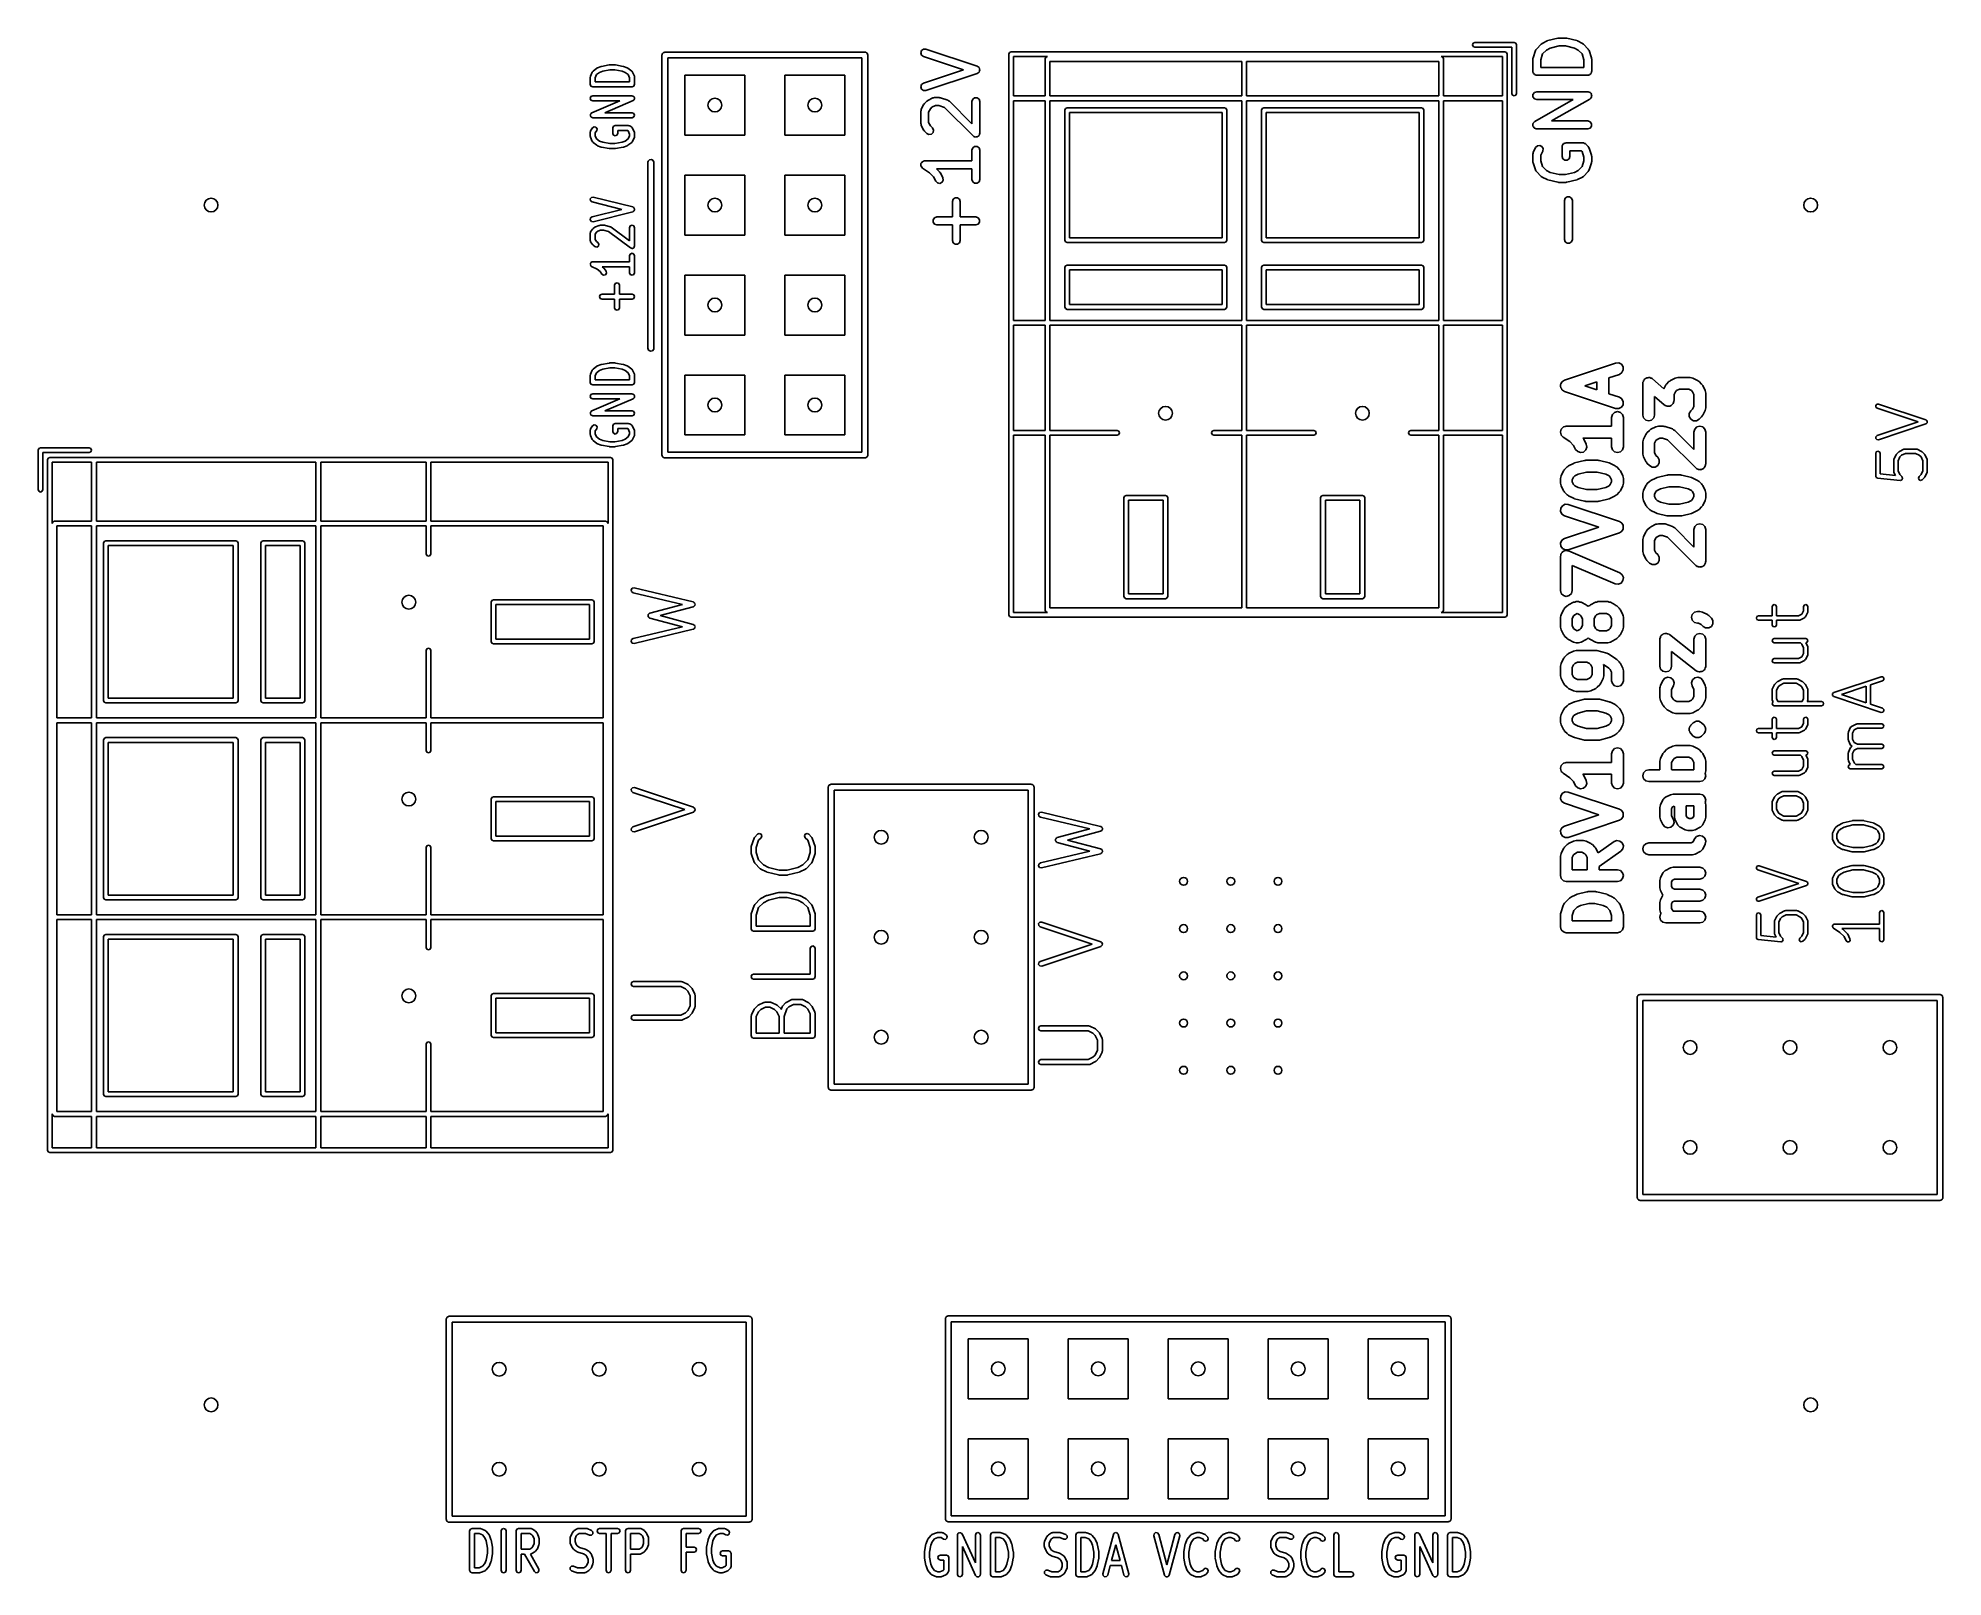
# Model space of a CAD drawing. Extents: x 0.12 to 2.02, y 0.23 to 1.77.
import ezdxf

# ---------------------------------------------------------------- set-up
doc = ezdxf.new("R2010")
doc.units = 0
doc.header["$MEASUREMENT"] = 0
doc.layers.add('BLACK', color=7, linetype='CONTINUOUS')

msp = doc.modelspace()

# ---------------------------------------------------------------- linework, layer by layer
at = {"layer": 'BLACK', "linetype": 'CONTINUOUS'}
for p, q in [((0.744555, 1.75269), (0.745276, 1.75295)), ((0.745276, 1.75295), (0.945276, 1.75295)), ((0.945276, 1.75295), (0.945659, 1.75289)), ((0.945659, 1.75289), (0.945788, 1.75291)), ((0.945788, 1.75291), (0.945902, 1.75284)), ((1.0012, 1.7523), (1.00197, 1.75461)), ((1.00197, 1.75461), (1.00395, 1.75603)), ((1.00395, 1.75603), (1.00638, 1.75601)), ((1.00638, 1.75601), (1.05756, 1.73895)), ((1.09002, 1.75246), (1.09169, 1.75315)), ((1.09169, 1.75315), (1.58543, 1.75315)), ((1.55315, 1.76024), (1.55384, 1.76191)), ((1.55384, 1.75857), (1.55315, 1.76024)), ((1.55384, 1.76191), (1.55551, 1.7626)), ((1.55551, 1.75787), (1.55384, 1.75857)), ((1.55551, 1.7626), (1.59488, 1.7626)), ((1.59252, 1.75787), (1.55551, 1.75787)), ((1.58543, 1.75315), (1.5871, 1.75246)), ((1.59252, 1.71142), (1.59252, 1.75787)), ((1.59488, 1.7626), (1.59655, 1.76191)), ((1.59655, 1.76191), (1.59724, 1.76024)), ((1.59724, 1.76024), (1.59724, 1.71142)), ((1.61361, 1.74719), (1.61604, 1.7545)), ((1.61604, 1.7545), (1.61658, 1.75523)), ((1.61658, 1.75523), (1.617, 1.75604)), ((1.617, 1.75604), (1.62187, 1.76092)), ((1.62187, 1.76092), (1.62244, 1.76121)), ((1.62244, 1.76121), (1.62289, 1.76165)), ((1.62289, 1.76165), (1.62777, 1.76409)), ((1.62699, 1.7549), (1.62322, 1.75113)), ((1.6309, 1.75686), (1.62699, 1.7549)), ((1.62777, 1.76409), (1.6282, 1.76416)), ((1.6282, 1.76416), (1.62857, 1.76439)), ((1.62857, 1.76439), (1.63832, 1.76683)), ((1.63976, 1.75907), (1.6309, 1.75686)), ((1.63832, 1.76683), (1.63881, 1.76679)), ((1.63881, 1.76679), (1.63928, 1.76694)), ((1.63928, 1.76694), (1.64659, 1.76694)), ((1.6461, 1.75907), (1.63976, 1.75907)), ((1.65496, 1.75686), (1.6461, 1.75907)), ((1.64659, 1.76694), (1.64706, 1.76679)), ((1.64706, 1.76679), (1.64754, 1.76683)), ((1.64754, 1.76683), (1.65729, 1.76439)), ((1.65888, 1.7549), (1.65496, 1.75686)), ((1.65729, 1.76439), (1.65766, 1.76416)), ((1.65766, 1.76416), (1.6581, 1.76409)), ((1.6581, 1.76409), (1.66297, 1.76165)), ((1.66265, 1.75113), (1.65888, 1.7549)), ((1.66297, 1.76165), (1.66343, 1.76121)), ((1.66343, 1.76121), (1.664, 1.76092)), ((1.664, 1.76092), (1.66887, 1.75604)), ((1.66887, 1.75604), (1.66928, 1.75523)), ((1.66928, 1.75523), (1.66982, 1.7545)), ((1.66982, 1.7545), (1.67226, 1.74719)), ((0.673122, 1.73346), (0.673446, 1.734)), ((0.673446, 1.734), (0.677196, 1.73681)), ((0.677196, 1.73681), (0.67755, 1.73691)), ((0.67755, 1.73691), (0.677818, 1.73716)), ((0.677818, 1.73716), (0.681567, 1.73856)), ((0.681567, 1.73856), (0.681794, 1.73855)), ((0.681794, 1.73855), (0.681985, 1.73868)), ((0.681985, 1.73868), (0.689484, 1.74008)), ((0.690177, 1.73513), (0.68312, 1.7338)), ((0.689484, 1.74008), (0.689721, 1.74003)), ((0.689721, 1.74003), (0.689944, 1.74013)), ((0.689944, 1.74013), (0.695569, 1.74013)), ((0.695336, 1.73513), (0.690177, 1.73513)), ((0.702393, 1.7338), (0.695336, 1.73513)), ((0.695569, 1.74013), (0.695792, 1.74003)), ((0.695792, 1.74003), (0.696029, 1.74008)), ((0.696029, 1.74008), (0.703528, 1.73868)), ((0.703528, 1.73868), (0.703719, 1.73855)), ((0.703719, 1.73855), (0.703945, 1.73856)), ((0.703945, 1.73856), (0.707695, 1.73716)), ((0.707695, 1.73716), (0.707963, 1.73691)), ((0.707963, 1.73691), (0.708317, 1.73681)), ((0.708317, 1.73681), (0.712067, 1.734)), ((0.712067, 1.734), (0.712391, 1.73346)), ((0.742323, 1.75), (0.74239, 1.75038)), ((0.742323, 1.35), (0.742323, 1.75)), ((0.742368, 1.75051), (0.742433, 1.75063)), ((0.74239, 1.75038), (0.742368, 1.75051)), ((0.742433, 1.75063), (0.742501, 1.75101)), ((0.742501, 1.75101), (0.742994, 1.7516)), ((0.742994, 1.7516), (0.743378, 1.75226)), ((0.743378, 1.75226), (0.743628, 1.75235)), ((0.743628, 1.75235), (0.743799, 1.75256)), ((0.743799, 1.75256), (0.744555, 1.75269)), ((0.748228, 1.74705), (0.748228, 1.35295)), ((0.942323, 1.74705), (0.748228, 1.74705)), ((0.942323, 1.35295), (0.942323, 1.74705)), ((0.945902, 1.75284), (0.946286, 1.75277)), ((0.946286, 1.75277), (0.946873, 1.75228)), ((0.946873, 1.75228), (0.947538, 1.7519)), ((0.947538, 1.7519), (0.947629, 1.75165)), ((0.947629, 1.75165), (0.947833, 1.75148)), ((0.947833, 1.75148), (0.947966, 1.75072)), ((0.947966, 1.75072), (0.948228, 1.75)), ((0.948228, 1.75), (0.948228, 1.35)), ((1.00194, 1.74998), (1.0012, 1.7523)), ((1.00389, 1.74854), (1.00194, 1.74998)), ((1.04387, 1.73521), (1.00389, 1.74854)), ((1.00389, 1.72189), (1.04387, 1.73521)), ((1.05756, 1.73895), (1.05852, 1.73824)), ((1.05852, 1.73824), (1.05949, 1.73755)), ((1.05949, 1.73755), (1.0595, 1.73752)), ((1.0595, 1.73752), (1.05952, 1.7375)), ((1.05952, 1.7375), (1.05988, 1.73637)), ((1.05988, 1.73406), (1.05952, 1.73292)), ((1.05988, 1.73637), (1.06026, 1.73524)), ((1.06026, 1.73518), (1.05988, 1.73406)), ((1.06026, 1.73524), (1.06025, 1.73521)), ((1.06025, 1.73521), (1.06026, 1.73518)), ((1.08933, 1.75079), (1.09002, 1.75246)), ((1.08933, 1.19016), (1.08933, 1.75079)), ((1.09406, 1.74843), (1.09406, 1.70906)), ((1.12795, 1.74843), (1.09406, 1.74843)), ((1.12559, 1.74606), (1.12628, 1.74773)), ((1.12559, 1.70906), (1.12559, 1.74606)), ((1.12628, 1.74773), (1.12795, 1.74843)), ((1.13031, 1.7437), (1.13031, 1.70906)), ((1.32244, 1.7437), (1.13031, 1.7437)), ((1.32244, 1.70906), (1.32244, 1.7437)), ((1.32717, 1.7437), (1.32717, 1.70906)), ((1.51929, 1.7437), (1.32717, 1.7437)), ((1.51929, 1.70906), (1.51929, 1.7437)), ((1.52165, 1.74843), (1.52332, 1.74773)), ((1.58307, 1.74843), (1.52165, 1.74843)), ((1.52332, 1.74773), (1.52402, 1.74606)), ((1.52402, 1.74606), (1.52402, 1.70906)), ((1.58307, 1.70906), (1.58307, 1.74843)), ((1.5871, 1.75246), (1.5878, 1.75079)), ((1.5878, 1.75079), (1.5878, 1.19016)), ((1.61341, 1.74595), (1.6136, 1.74655)), ((1.61341, 1.73376), (1.61341, 1.74595)), ((1.6136, 1.74655), (1.61361, 1.74719)), ((1.62322, 1.75113), (1.62128, 1.74531)), ((1.62128, 1.74531), (1.62128, 1.7377)), ((1.62128, 1.7377), (1.66459, 1.7377)), ((1.66459, 1.74531), (1.66265, 1.75113)), ((1.66459, 1.7377), (1.66459, 1.74531)), ((1.67226, 1.74719), (1.67226, 1.74655)), ((1.67226, 1.74655), (1.67246, 1.74595)), ((1.67246, 1.74595), (1.67246, 1.73376)), ((0.670571, 1.72778), (0.670773, 1.72827)), ((0.670571, 1.72075), (0.670571, 1.72778)), ((0.671304, 1.71899), (0.670571, 1.72075)), ((0.670773, 1.72827), (0.670787, 1.7288)), ((0.670787, 1.7288), (0.672662, 1.73302)), ((0.673071, 1.71825), (0.671304, 1.71899)), ((0.672662, 1.73302), (0.673122, 1.73346)), ((0.712442, 1.71825), (0.673071, 1.71825)), ((0.676967, 1.73039), (0.675571, 1.72725)), ((0.675571, 1.72725), (0.675571, 1.72325)), ((0.675571, 1.72325), (0.709942, 1.72325)), ((0.679909, 1.7326), (0.676967, 1.73039)), ((0.68312, 1.7338), (0.679909, 1.7326)), ((0.705604, 1.7326), (0.702393, 1.7338)), ((0.708546, 1.73039), (0.705604, 1.7326)), ((0.709942, 1.72725), (0.708546, 1.73039)), ((0.709942, 1.72325), (0.709942, 1.72725)), ((0.712391, 1.73346), (0.712851, 1.73302)), ((0.714209, 1.71899), (0.712442, 1.71825)), ((0.712851, 1.73302), (0.714726, 1.7288)), ((0.714942, 1.72075), (0.714209, 1.71899)), ((0.714726, 1.7288), (0.71474, 1.72827)), ((0.71474, 1.72827), (0.714942, 1.72778)), ((0.714942, 1.72778), (0.714942, 1.72075)), ((0.765276, 1.67), (0.765276, 1.73)), ((0.765276, 1.73), (0.825276, 1.73)), ((0.825276, 1.73), (0.825276, 1.67)), ((0.865276, 1.67), (0.865276, 1.73)), ((0.865276, 1.73), (0.925276, 1.73)), ((0.925276, 1.73), (0.925276, 1.67)), ((1.0012, 1.71812), (1.00194, 1.72044)), ((1.00197, 1.71582), (1.0012, 1.71812)), ((1.00194, 1.72044), (1.00389, 1.72189)), ((1.00395, 1.7144), (1.00197, 1.71582)), ((1.05756, 1.73148), (1.00638, 1.71442)), ((1.05852, 1.73218), (1.05756, 1.73148)), ((1.05949, 1.73288), (1.05852, 1.73218)), ((1.0595, 1.73291), (1.05949, 1.73288)), ((1.05952, 1.73292), (1.0595, 1.73291)), ((1.6136, 1.73317), (1.61341, 1.73376)), ((1.6136, 1.73254), (1.6136, 1.73317)), ((1.61396, 1.73204), (1.6136, 1.73254)), ((1.61416, 1.73145), (1.61396, 1.73204)), ((1.61466, 1.73108), (1.61416, 1.73145)), ((1.61503, 1.73058), (1.61466, 1.73108)), ((1.61562, 1.73038), (1.61503, 1.73058)), ((1.61613, 1.73002), (1.61562, 1.73038)), ((1.61675, 1.73002), (1.61613, 1.73002)), ((1.61734, 1.72982), (1.61675, 1.73002)), ((1.66852, 1.72982), (1.61734, 1.72982)), ((1.66912, 1.73002), (1.66852, 1.72982)), ((1.66974, 1.73002), (1.66912, 1.73002)), ((1.67024, 1.73038), (1.66974, 1.73002)), ((1.67084, 1.73058), (1.67024, 1.73038)), ((1.6712, 1.73108), (1.67084, 1.73058)), ((1.67171, 1.73145), (1.6712, 1.73108)), ((1.6719, 1.73204), (1.67171, 1.73145)), ((1.67227, 1.73254), (1.6719, 1.73204)), ((1.67246, 1.73376), (1.67227, 1.73317)), ((1.67227, 1.73317), (1.67227, 1.73254)), ((0.670571, 1.70669), (0.671304, 1.70846)), ((0.671304, 1.70493), (0.670571, 1.70669)), ((0.671304, 1.70846), (0.673071, 1.70919)), ((0.673071, 1.70419), (0.671304, 1.70493)), ((0.672087, 1.69212), (0.700262, 1.70419)), ((0.673071, 1.70919), (0.712442, 1.70919)), ((0.700262, 1.70419), (0.673071, 1.70419)), ((0.713426, 1.7044), (0.685251, 1.69232)), ((0.712442, 1.70919), (0.712887, 1.70901)), ((0.712887, 1.70901), (0.71337, 1.70901)), ((0.71337, 1.70901), (0.713736, 1.70866)), ((0.713763, 1.70474), (0.713426, 1.7044)), ((0.713736, 1.70866), (0.714209, 1.70846)), ((0.714209, 1.70493), (0.713763, 1.70474)), ((0.714209, 1.70846), (0.714394, 1.70801)), ((0.714405, 1.7054), (0.714209, 1.70493)), ((0.714394, 1.70801), (0.714739, 1.70768)), ((0.714763, 1.70576), (0.714405, 1.7054)), ((0.714739, 1.70768), (0.714746, 1.70717)), ((0.714746, 1.70717), (0.714942, 1.70669)), ((0.714942, 1.70669), (0.714757, 1.70625)), ((0.714757, 1.70625), (0.714763, 1.70576)), ((1.00162, 1.69554), (1.00405, 1.70042)), ((1.00638, 1.71442), (1.00395, 1.7144)), ((1.00405, 1.70042), (1.0045, 1.70087)), ((1.0045, 1.70087), (1.00479, 1.70144)), ((1.00479, 1.70144), (1.00723, 1.70388)), ((1.00723, 1.70388), (1.0078, 1.70417)), ((1.0078, 1.70417), (1.00825, 1.70461)), ((1.00825, 1.70461), (1.01313, 1.70705)), ((1.01081, 1.69632), (1.00907, 1.69285)), ((1.01234, 1.69786), (1.01081, 1.69632)), ((1.01582, 1.69959), (1.01234, 1.69786)), ((1.01313, 1.70705), (1.01402, 1.70719)), ((1.01402, 1.70719), (1.01489, 1.70747)), ((1.01489, 1.70747), (1.01976, 1.70747)), ((1.01912, 1.69959), (1.01582, 1.69959)), ((1.02495, 1.69765), (1.01912, 1.69959)), ((1.01976, 1.70747), (1.02037, 1.70727)), ((1.02037, 1.70727), (1.02101, 1.70727)), ((1.02101, 1.70727), (1.02832, 1.70483)), ((1.05354, 1.66906), (1.02495, 1.69765)), ((1.02832, 1.70483), (1.02905, 1.70429)), ((1.02905, 1.70429), (1.02986, 1.70388)), ((1.02986, 1.70388), (1.05238, 1.68135)), ((1.05238, 1.70353), (1.05313, 1.70584)), ((1.05238, 1.68135), (1.05238, 1.70353)), ((1.05313, 1.70584), (1.0551, 1.70727)), ((1.0551, 1.70727), (1.05754, 1.70727)), ((1.05754, 1.70727), (1.0595, 1.70584)), ((1.0595, 1.70584), (1.06026, 1.70353)), ((1.06026, 1.70353), (1.06026, 1.67185)), ((1.09406, 1.70906), (1.12559, 1.70906)), ((1.09406, 1.70433), (1.09406, 1.48465)), ((1.12559, 1.70433), (1.09406, 1.70433)), ((1.12559, 1.48465), (1.12559, 1.70433)), ((1.13031, 1.70906), (1.32244, 1.70906)), ((1.13031, 1.70433), (1.13031, 1.48465)), ((1.32244, 1.70433), (1.13031, 1.70433)), ((1.14528, 1.69488), (1.14597, 1.69655)), ((1.14597, 1.69655), (1.14764, 1.69724)), ((1.14764, 1.69724), (1.30512, 1.69724)), ((1.30512, 1.69724), (1.30679, 1.69655)), ((1.30679, 1.69655), (1.30748, 1.69488)), ((1.32244, 1.48465), (1.32244, 1.70433)), ((1.32717, 1.70906), (1.51929, 1.70906)), ((1.32717, 1.70433), (1.32717, 1.48465)), ((1.51929, 1.70433), (1.32717, 1.70433)), ((1.34213, 1.69488), (1.34282, 1.69655)), ((1.34282, 1.69655), (1.34449, 1.69724)), ((1.34449, 1.69724), (1.50197, 1.69724)), ((1.50197, 1.69724), (1.50364, 1.69655)), ((1.50364, 1.69655), (1.50433, 1.69488)), ((1.51929, 1.48465), (1.51929, 1.70433)), ((1.52402, 1.70906), (1.58307, 1.70906)), ((1.52402, 1.70433), (1.52402, 1.48465)), ((1.58307, 1.70433), (1.52402, 1.70433)), ((1.58307, 1.48465), (1.58307, 1.70433)), ((1.59321, 1.70975), (1.59252, 1.71142)), ((1.59488, 1.70906), (1.59321, 1.70975)), ((1.59655, 1.70975), (1.59488, 1.70906)), ((1.59724, 1.71142), (1.59655, 1.70975)), ((1.6136, 1.71061), (1.61503, 1.71257)), ((1.6136, 1.70817), (1.6136, 1.71061)), ((1.61503, 1.7062), (1.6136, 1.70817)), ((1.61503, 1.71257), (1.61734, 1.71333)), ((1.61734, 1.70545), (1.61503, 1.7062)), ((1.61539, 1.68356), (1.6537, 1.70545)), ((1.61734, 1.71333), (1.66852, 1.71333)), ((1.6537, 1.70545), (1.61734, 1.70545)), ((1.67048, 1.70597), (1.63217, 1.68408)), ((1.66852, 1.71333), (1.66874, 1.71326)), ((1.66874, 1.71326), (1.66895, 1.7133)), ((1.66895, 1.7133), (1.66988, 1.71289)), ((1.66988, 1.71289), (1.67084, 1.71257)), ((1.67063, 1.70614), (1.67048, 1.70597)), ((1.67084, 1.7062), (1.67063, 1.70614)), ((1.67084, 1.71257), (1.67097, 1.71239)), ((1.67143, 1.70702), (1.67084, 1.7062)), ((1.67097, 1.71239), (1.67117, 1.7123)), ((1.67117, 1.7123), (1.67167, 1.71142)), ((1.67211, 1.70777), (1.67143, 1.70702)), ((1.67167, 1.71142), (1.67227, 1.71061)), ((1.67214, 1.70799), (1.67211, 1.70777)), ((1.67227, 1.70817), (1.67214, 1.70799)), ((1.67227, 1.71061), (1.67227, 1.71038)), ((1.67227, 1.71038), (1.67238, 1.71019)), ((1.67238, 1.71019), (1.67227, 1.70918)), ((1.67227, 1.70918), (1.67227, 1.70817)), ((0.670571, 1.68982), (0.670756, 1.69027)), ((0.670767, 1.68935), (0.670571, 1.68982)), ((0.67075, 1.69075), (0.671108, 1.69111)), ((0.670756, 1.69027), (0.67075, 1.69075)), ((0.670774, 1.68884), (0.670767, 1.68935)), ((0.671119, 1.6885), (0.670774, 1.68884)), ((0.670991, 1.67433), (0.672866, 1.67715)), ((0.671108, 1.69111), (0.671304, 1.69159)), ((0.671304, 1.68805), (0.671119, 1.6885)), ((0.671304, 1.69159), (0.67175, 1.69177)), ((0.671777, 1.68786), (0.671304, 1.68805)), ((0.67175, 1.69177), (0.672087, 1.69212)), ((0.672143, 1.6875), (0.671777, 1.68786)), ((0.672626, 1.6875), (0.672143, 1.6875)), ((0.673071, 1.68732), (0.672626, 1.6875)), ((0.672866, 1.67715), (0.674456, 1.67821)), ((0.712442, 1.68732), (0.673071, 1.68732)), ((0.674456, 1.67821), (0.676333, 1.67784)), ((0.676333, 1.67784), (0.677398, 1.67625)), ((0.685251, 1.69232), (0.712442, 1.69232)), ((0.693069, 1.67717), (0.693801, 1.67893)), ((0.693069, 1.67154), (0.693069, 1.67717)), ((0.693801, 1.67893), (0.695569, 1.67967)), ((0.695569, 1.67967), (0.708692, 1.67967)), ((0.708692, 1.67967), (0.709424, 1.67936)), ((0.709424, 1.67936), (0.710192, 1.67917)), ((0.710192, 1.67917), (0.712067, 1.67776)), ((0.712067, 1.67776), (0.712391, 1.67721)), ((0.712391, 1.67721), (0.712851, 1.67677)), ((0.712442, 1.69232), (0.714209, 1.69159)), ((0.714209, 1.68805), (0.712442, 1.68732)), ((0.712851, 1.67677), (0.714726, 1.67256)), ((0.714209, 1.69159), (0.714942, 1.68982)), ((0.714942, 1.68982), (0.714209, 1.68805)), ((1.0012, 1.69378), (1.00148, 1.69464)), ((1.0012, 1.6816), (1.0012, 1.69378)), ((1.00148, 1.68073), (1.0012, 1.6816)), ((1.00148, 1.69464), (1.00162, 1.69554)), ((1.00162, 1.67984), (1.00148, 1.68073)), ((1.00405, 1.67496), (1.00162, 1.67984)), ((1.00907, 1.69285), (1.00907, 1.68253)), ((1.00907, 1.68253), (1.01081, 1.67905)), ((1.01081, 1.67905), (1.0128, 1.67707)), ((1.0128, 1.67707), (1.0139, 1.6749)), ((1.14528, 1.56496), (1.14528, 1.69488)), ((1.15, 1.69252), (1.15, 1.56732)), ((1.30276, 1.69252), (1.15, 1.69252)), ((1.30276, 1.56732), (1.30276, 1.69252)), ((1.30748, 1.69488), (1.30748, 1.56496)), ((1.34213, 1.56496), (1.34213, 1.69488)), ((1.34685, 1.69252), (1.34685, 1.56732)), ((1.49961, 1.69252), (1.34685, 1.69252)), ((1.49961, 1.56732), (1.49961, 1.69252)), ((1.50433, 1.69488), (1.50433, 1.56496)), ((1.61349, 1.67934), (1.6136, 1.68035)), ((1.6136, 1.67915), (1.61349, 1.67934)), ((1.6136, 1.68136), (1.61373, 1.68154)), ((1.6136, 1.68035), (1.6136, 1.68136)), ((1.6136, 1.67893), (1.6136, 1.67915)), ((1.61419, 1.67811), (1.6136, 1.67893)), ((1.61373, 1.68154), (1.61375, 1.68176)), ((1.61375, 1.68176), (1.61443, 1.68251)), ((1.6147, 1.67723), (1.61419, 1.67811)), ((1.61443, 1.68251), (1.61503, 1.68333)), ((1.6149, 1.67714), (1.6147, 1.67723)), ((1.61503, 1.67696), (1.6149, 1.67714)), ((1.61503, 1.68333), (1.61524, 1.6834)), ((1.61599, 1.67664), (1.61503, 1.67696)), ((1.61524, 1.6834), (1.61539, 1.68356)), ((1.63217, 1.68408), (1.66852, 1.68408)), ((1.66852, 1.68408), (1.67084, 1.68333)), ((1.67084, 1.67696), (1.66852, 1.67621)), ((1.67084, 1.68333), (1.67227, 1.68136)), ((1.67227, 1.67893), (1.67084, 1.67696)), ((1.67227, 1.68136), (1.67227, 1.67893)), ((0.670571, 1.67295), (0.67085, 1.67362)), ((0.670571, 1.66873), (0.670571, 1.67295)), ((0.670773, 1.66824), (0.670571, 1.66873)), ((0.670787, 1.66771), (0.670773, 1.66824)), ((0.672662, 1.6635), (0.670787, 1.66771)), ((0.67085, 1.67362), (0.670991, 1.67433)), ((0.673122, 1.66306), (0.672662, 1.6635)), ((0.673446, 1.66251), (0.673122, 1.66306)), ((0.677196, 1.6597), (0.673446, 1.66251)), ((0.677026, 1.67437), (0.675571, 1.67219)), ((0.675571, 1.67219), (0.675571, 1.66926)), ((0.675571, 1.66926), (0.676967, 1.66612)), ((0.676967, 1.66612), (0.679909, 1.66391)), ((0.677398, 1.67625), (0.677026, 1.67437)), ((0.67755, 1.65961), (0.677196, 1.6597)), ((0.677818, 1.65936), (0.67755, 1.65961)), ((0.681567, 1.65795), (0.677818, 1.65936)), ((0.679909, 1.66391), (0.68312, 1.66271)), ((0.681794, 1.65796), (0.681567, 1.65795)), ((0.681985, 1.65784), (0.681794, 1.65796)), ((0.689484, 1.65643), (0.681985, 1.65784)), ((0.68312, 1.66271), (0.690177, 1.66139)), ((0.690177, 1.66139), (0.695336, 1.66139)), ((0.693801, 1.66977), (0.693069, 1.67154)), ((0.695569, 1.66904), (0.693801, 1.66977)), ((0.695336, 1.66139), (0.702393, 1.66271)), ((0.697336, 1.66977), (0.695569, 1.66904)), ((0.703528, 1.65784), (0.696029, 1.65643)), ((0.698069, 1.67154), (0.697336, 1.66977)), ((0.707859, 1.67467), (0.698069, 1.67467)), ((0.698069, 1.67467), (0.698069, 1.67154)), ((0.702393, 1.66271), (0.705604, 1.66391)), ((0.703719, 1.65796), (0.703528, 1.65784)), ((0.703945, 1.65795), (0.703719, 1.65796)), ((0.707695, 1.65936), (0.703945, 1.65795)), ((0.705604, 1.66391), (0.708546, 1.66612)), ((0.707963, 1.65961), (0.707695, 1.65936)), ((0.708546, 1.67415), (0.707859, 1.67467)), ((0.708317, 1.6597), (0.707963, 1.65961)), ((0.712067, 1.66251), (0.708317, 1.6597)), ((0.709942, 1.67101), (0.708546, 1.67415)), ((0.708546, 1.66612), (0.709942, 1.66926)), ((0.709942, 1.66926), (0.709942, 1.67101)), ((0.712391, 1.66306), (0.712067, 1.66251)), ((0.712851, 1.6635), (0.712391, 1.66306)), ((0.714726, 1.66771), (0.712851, 1.6635)), ((0.714726, 1.67256), (0.71474, 1.67203)), ((0.71474, 1.66824), (0.714726, 1.66771)), ((0.71474, 1.67203), (0.714942, 1.67154)), ((0.714942, 1.66873), (0.71474, 1.66824)), ((0.714942, 1.67154), (0.714942, 1.66873)), ((0.825276, 1.67), (0.765276, 1.67)), ((0.925276, 1.67), (0.865276, 1.67)), ((1.0045, 1.67451), (1.00405, 1.67496)), ((1.00479, 1.67394), (1.0045, 1.67451)), ((1.00723, 1.6715), (1.00479, 1.67394)), ((1.0094, 1.6704), (1.00723, 1.6715)), ((1.0118, 1.67078), (1.0094, 1.6704)), ((1.01352, 1.6725), (1.0118, 1.67078)), ((1.0139, 1.6749), (1.01352, 1.6725)), ((1.05313, 1.6571), (1.0551, 1.65853)), ((1.05436, 1.66864), (1.05354, 1.66906)), ((1.0551, 1.6681), (1.05436, 1.66864)), ((1.05542, 1.6681), (1.0551, 1.6681)), ((1.0551, 1.65853), (1.05754, 1.65853)), ((1.0557, 1.66796), (1.05542, 1.6681)), ((1.05661, 1.6681), (1.0557, 1.66796)), ((1.05754, 1.6681), (1.05661, 1.6681)), ((1.05779, 1.66829), (1.05754, 1.6681)), ((1.05754, 1.65853), (1.0595, 1.6571)), ((1.05811, 1.66834), (1.05779, 1.66829)), ((1.05876, 1.66899), (1.05811, 1.66834)), ((1.0595, 1.66953), (1.05876, 1.66899)), ((1.0596, 1.66983), (1.0595, 1.66953)), ((1.05983, 1.67006), (1.0596, 1.66983)), ((1.05997, 1.67097), (1.05983, 1.67006)), ((1.06026, 1.67185), (1.05997, 1.67097)), ((1.61691, 1.67623), (1.61599, 1.67664)), ((1.61626, 1.65753), (1.61797, 1.65927)), ((1.61713, 1.67627), (1.61691, 1.67623)), ((1.61734, 1.67621), (1.61713, 1.67627)), ((1.66852, 1.67621), (1.61734, 1.67621)), ((1.61797, 1.65927), (1.62037, 1.65966)), ((1.62037, 1.65966), (1.62254, 1.65858)), ((1.62254, 1.65858), (1.62366, 1.65642)), ((1.64265, 1.65821), (1.64284, 1.6588)), ((1.64265, 1.64846), (1.64265, 1.65821)), ((1.64284, 1.65942), (1.64321, 1.65993)), ((1.64284, 1.6588), (1.64284, 1.65942)), ((1.64321, 1.65993), (1.6434, 1.66052)), ((1.6434, 1.66052), (1.64391, 1.66089)), ((1.64391, 1.66089), (1.64427, 1.66139)), ((1.64427, 1.66139), (1.64487, 1.66159)), ((1.64487, 1.66159), (1.64537, 1.66195)), ((1.64537, 1.66195), (1.646, 1.66195)), ((1.646, 1.66195), (1.64659, 1.66214)), ((1.64659, 1.66214), (1.66365, 1.66214)), ((1.66365, 1.66214), (1.66395, 1.66205)), ((1.66395, 1.66205), (1.66427, 1.6621)), ((1.66427, 1.6621), (1.66509, 1.66168)), ((1.66509, 1.66168), (1.66596, 1.66139)), ((1.66596, 1.66139), (1.66615, 1.66114)), ((1.66615, 1.66114), (1.66643, 1.66099)), ((1.66643, 1.66099), (1.66887, 1.65855)), ((1.66887, 1.65855), (1.66928, 1.65775)), ((1.66928, 1.65775), (1.66982, 1.65702)), ((0.689721, 1.65648), (0.689484, 1.65643)), ((0.689944, 1.65639), (0.689721, 1.65648)), ((0.695569, 1.65639), (0.689944, 1.65639)), ((0.695792, 1.65648), (0.695569, 1.65639)), ((0.696029, 1.65643), (0.695792, 1.65648)), ((0.728346, 1.64272), (0.728525, 1.64373)), ((0.728346, 1.45669), (0.728346, 1.64272)), ((0.728525, 1.64373), (0.729823, 1.64527)), ((0.729823, 1.64527), (0.731812, 1.64562)), ((0.731812, 1.64562), (0.733561, 1.64461)), ((0.733561, 1.64461), (0.734252, 1.64272)), ((0.734252, 1.64272), (0.734252, 1.45669)), ((1.00135, 1.64123), (1.00139, 1.6413)), ((1.00139, 1.64009), (1.00135, 1.64123)), ((1.00139, 1.64138), (1.00206, 1.6423)), ((1.00139, 1.6413), (1.00139, 1.64138)), ((1.00139, 1.63895), (1.00139, 1.64009)), ((1.00144, 1.63888), (1.00139, 1.63895)), ((1.00145, 1.6388), (1.00144, 1.63888)), ((1.00215, 1.6379), (1.00145, 1.6388)), ((1.00206, 1.6423), (1.0027, 1.64325)), ((1.0027, 1.64325), (1.00278, 1.64328)), ((1.00278, 1.64328), (1.00282, 1.64335)), ((1.00282, 1.64335), (1.00391, 1.6437)), ((1.00391, 1.6437), (1.00498, 1.6441)), ((1.00498, 1.6441), (1.00506, 1.64407)), ((1.00506, 1.64407), (1.00514, 1.6441)), ((1.00514, 1.6441), (1.05238, 1.6441)), ((1.05238, 1.65479), (1.05313, 1.6571)), ((1.05238, 1.6441), (1.05238, 1.65479)), ((1.0595, 1.6571), (1.06026, 1.65479)), ((1.06026, 1.65479), (1.06026, 1.62554)), ((1.61341, 1.6509), (1.61369, 1.65176)), ((1.61341, 1.64358), (1.61341, 1.6509)), ((1.6136, 1.64298), (1.61341, 1.64358)), ((1.61361, 1.64234), (1.6136, 1.64298)), ((1.61604, 1.63503), (1.61361, 1.64234)), ((1.61369, 1.65176), (1.61382, 1.65266)), ((1.61382, 1.65266), (1.61626, 1.65753)), ((1.6233, 1.65401), (1.62128, 1.64997)), ((1.62128, 1.64997), (1.62128, 1.64422)), ((1.62128, 1.64422), (1.62322, 1.6384)), ((1.62366, 1.65642), (1.6233, 1.65401)), ((1.6434, 1.64615), (1.64265, 1.64846)), ((1.64537, 1.64471), (1.6434, 1.64615)), ((1.64781, 1.64471), (1.64537, 1.64471)), ((1.64977, 1.64615), (1.64781, 1.64471)), ((1.65053, 1.64846), (1.64977, 1.64615)), ((1.66202, 1.65427), (1.65053, 1.65427)), ((1.65053, 1.65427), (1.65053, 1.64846)), ((1.66265, 1.65364), (1.66202, 1.65427)), ((1.66459, 1.64782), (1.66265, 1.65364)), ((1.66265, 1.6384), (1.66459, 1.64422)), ((1.66459, 1.64422), (1.66459, 1.64782)), ((1.66982, 1.65702), (1.67226, 1.6497)), ((1.67226, 1.64234), (1.66982, 1.63503)), ((1.67226, 1.6497), (1.67226, 1.64907)), ((1.67226, 1.64907), (1.67246, 1.64846)), ((1.67246, 1.64358), (1.67226, 1.64298)), ((1.67226, 1.64298), (1.67226, 1.64234)), ((1.67246, 1.64846), (1.67246, 1.64358)), ((0.765276, 1.57), (0.765276, 1.63)), ((0.765276, 1.63), (0.825276, 1.63)), ((0.825276, 1.63), (0.825276, 1.57)), ((0.865276, 1.57), (0.865276, 1.63)), ((0.865276, 1.63), (0.925276, 1.63)), ((0.925276, 1.63), (0.925276, 1.57)), ((1.00282, 1.63698), (1.00215, 1.6379)), ((1.0029, 1.63695), (1.00282, 1.63698)), ((1.00295, 1.63689), (1.0029, 1.63695)), ((1.00994, 1.63223), (1.00295, 1.63689)), ((1.01409, 1.62808), (1.00994, 1.63223)), ((1.01624, 1.62378), (1.01409, 1.62808)), ((1.01795, 1.62205), (1.01624, 1.62378)), ((1.05238, 1.63623), (1.01708, 1.63623)), ((1.01708, 1.63623), (1.02011, 1.6332)), ((1.02035, 1.62165), (1.01795, 1.62205)), ((1.02011, 1.6332), (1.0204, 1.63263)), ((1.02252, 1.62274), (1.02035, 1.62165)), ((1.0204, 1.63263), (1.02085, 1.63218)), ((1.02085, 1.63218), (1.02328, 1.6273)), ((1.02364, 1.62489), (1.02252, 1.62274)), ((1.02328, 1.6273), (1.02364, 1.62489)), ((1.05238, 1.62554), (1.05238, 1.63623)), ((1.05313, 1.62323), (1.05238, 1.62554)), ((1.0551, 1.6218), (1.05313, 1.62323)), ((1.05754, 1.6218), (1.0551, 1.6218)), ((1.0595, 1.62323), (1.05754, 1.6218)), ((1.06026, 1.62554), (1.0595, 1.62323)), ((1.61658, 1.6343), (1.61604, 1.63503)), ((1.617, 1.63349), (1.61658, 1.6343)), ((1.62187, 1.62861), (1.617, 1.63349)), ((1.62244, 1.62833), (1.62187, 1.62861)), ((1.62289, 1.62788), (1.62244, 1.62833)), ((1.62777, 1.62544), (1.62289, 1.62788)), ((1.62322, 1.6384), (1.62699, 1.63463)), ((1.62699, 1.63463), (1.6309, 1.63268)), ((1.6282, 1.62537), (1.62777, 1.62544)), ((1.62857, 1.62514), (1.6282, 1.62537)), ((1.63832, 1.62271), (1.62857, 1.62514)), ((1.6309, 1.63268), (1.63976, 1.63046)), ((1.63881, 1.62274), (1.63832, 1.62271)), ((1.63928, 1.62259), (1.63881, 1.62274)), ((1.64659, 1.62259), (1.63928, 1.62259)), ((1.63976, 1.63046), (1.6461, 1.63046)), ((1.6461, 1.63046), (1.65496, 1.63268)), ((1.64706, 1.62274), (1.64659, 1.62259)), ((1.64754, 1.62271), (1.64706, 1.62274)), ((1.65729, 1.62514), (1.64754, 1.62271)), ((1.65496, 1.63268), (1.65888, 1.63463)), ((1.65766, 1.62537), (1.65729, 1.62514)), ((1.6581, 1.62544), (1.65766, 1.62537)), ((1.66297, 1.62788), (1.6581, 1.62544)), ((1.65888, 1.63463), (1.66265, 1.6384)), ((1.66343, 1.62833), (1.66297, 1.62788)), ((1.664, 1.62861), (1.66343, 1.62833)), ((1.66887, 1.63349), (1.664, 1.62861)), ((1.66928, 1.6343), (1.66887, 1.63349)), ((1.66982, 1.63503), (1.66928, 1.6343)), ((0.670646, 1.60606), (0.671785, 1.6076)), ((0.670928, 1.60417), (0.670646, 1.60606)), ((0.672465, 1.60303), (0.670928, 1.60417)), ((0.671785, 1.6076), (0.673678, 1.60788)), ((0.702134, 1.59561), (0.672465, 1.60303)), ((0.673678, 1.60788), (0.713048, 1.59804)), ((1.03288, 1.60361), (1.03364, 1.60592)), ((1.03288, 1.58804), (1.03288, 1.60361)), ((1.03364, 1.60592), (1.0356, 1.60735)), ((1.0356, 1.60735), (1.03804, 1.60735)), ((1.03804, 1.60735), (1.04001, 1.60592)), ((1.04001, 1.60592), (1.04076, 1.60361)), ((1.04076, 1.60361), (1.04076, 1.58804)), ((1.64509, 1.60459), (1.64584, 1.6069)), ((1.64509, 1.56559), (1.64509, 1.60459)), ((1.64584, 1.6069), (1.64781, 1.60833)), ((1.64781, 1.60833), (1.65024, 1.60833)), ((1.65024, 1.60833), (1.65221, 1.6069)), ((1.65221, 1.6069), (1.65296, 1.60459)), ((1.65296, 1.60459), (1.65296, 1.56559)), ((0.670646, 1.58516), (0.670928, 1.58706)), ((0.671785, 1.58363), (0.670646, 1.58516)), ((0.670928, 1.58706), (0.672465, 1.5882)), ((0.673678, 1.58335), (0.671785, 1.58363)), ((0.672465, 1.5882), (0.702134, 1.59561)), ((0.713048, 1.59319), (0.673678, 1.58335)), ((0.713048, 1.59804), (0.713353, 1.59781)), ((0.713353, 1.59341), (0.713048, 1.59319)), ((0.713353, 1.59781), (0.713728, 1.59776)), ((0.713728, 1.59347), (0.713353, 1.59341)), ((0.713728, 1.59776), (0.714093, 1.59726)), ((0.714093, 1.59396), (0.713728, 1.59347)), ((0.714093, 1.59726), (0.714585, 1.5969)), ((0.714585, 1.59433), (0.714093, 1.59396)), ((0.714585, 1.5969), (0.714641, 1.59652)), ((0.714641, 1.5947), (0.714585, 1.59433)), ((0.714641, 1.59652), (0.714867, 1.59622)), ((0.714867, 1.59501), (0.714641, 1.5947)), ((0.714867, 1.59622), (0.714777, 1.59561)), ((0.714777, 1.59561), (0.714867, 1.59501)), ((1.01358, 1.58532), (1.01501, 1.58729)), ((1.01358, 1.58289), (1.01358, 1.58532)), ((1.01501, 1.58092), (1.01358, 1.58289)), ((1.01501, 1.58729), (1.01732, 1.58804)), ((1.01732, 1.58804), (1.03288, 1.58804)), ((1.04076, 1.58804), (1.05632, 1.58804)), ((1.05632, 1.58804), (1.05863, 1.58729)), ((1.05863, 1.58729), (1.06006, 1.58532)), ((1.06006, 1.58289), (1.05863, 1.58092)), ((1.06006, 1.58532), (1.06006, 1.58289)), ((0.670571, 1.57171), (0.67085, 1.57238)), ((0.670571, 1.56468), (0.670571, 1.57171)), ((0.67085, 1.56401), (0.670571, 1.56468)), ((0.67085, 1.57238), (0.670991, 1.5731)), ((0.670991, 1.56329), (0.67085, 1.56401)), ((0.670991, 1.5731), (0.672866, 1.57591)), ((0.672866, 1.56048), (0.670991, 1.56329)), ((0.672866, 1.57591), (0.673226, 1.57615)), ((0.673226, 1.57615), (0.673446, 1.57652)), ((0.673446, 1.57652), (0.675321, 1.57793)), ((0.675321, 1.57793), (0.675676, 1.57802)), ((0.676789, 1.57278), (0.675571, 1.57095)), ((0.675571, 1.57095), (0.675571, 1.56544)), ((0.675571, 1.56544), (0.676789, 1.56361)), ((0.675676, 1.57802), (0.675943, 1.57827)), ((0.675943, 1.57827), (0.679693, 1.57967)), ((0.678034, 1.57371), (0.676789, 1.57278)), ((0.676789, 1.56361), (0.678321, 1.56246)), ((0.681024, 1.57483), (0.678034, 1.57371)), ((0.678321, 1.56246), (0.679296, 1.56081)), ((0.679693, 1.57967), (0.680149, 1.57966)), ((0.680149, 1.57966), (0.680571, 1.57983)), ((0.680571, 1.57983), (0.68432, 1.57983)), ((0.684012, 1.57483), (0.681024, 1.57483)), ((0.688848, 1.57363), (0.684012, 1.57483)), ((0.68432, 1.57983), (0.684613, 1.57971)), ((0.684613, 1.57971), (0.684926, 1.57976)), ((0.684926, 1.57976), (0.690551, 1.57835)), ((0.710942, 1.55706), (0.688848, 1.57363)), ((0.690551, 1.57835), (0.690956, 1.57805)), ((0.690956, 1.57805), (0.691444, 1.57793)), ((0.691444, 1.57793), (0.709942, 1.56406)), ((0.709942, 1.57733), (0.710674, 1.5791)), ((0.709942, 1.56406), (0.709942, 1.57733)), ((0.710674, 1.5791), (0.712442, 1.57983)), ((0.712442, 1.57983), (0.714209, 1.5791)), ((0.714209, 1.5791), (0.714942, 1.57733)), ((0.714942, 1.57733), (0.714942, 1.55906)), ((0.825276, 1.57), (0.765276, 1.57)), ((0.925276, 1.57), (0.865276, 1.57)), ((1.01732, 1.58017), (1.01501, 1.58092)), ((1.03288, 1.58017), (1.01732, 1.58017)), ((1.03288, 1.56461), (1.03288, 1.58017)), ((1.03364, 1.5623), (1.03288, 1.56461)), ((1.04076, 1.56461), (1.04001, 1.5623)), ((1.05632, 1.58017), (1.04076, 1.58017)), ((1.04076, 1.58017), (1.04076, 1.56461)), ((1.05863, 1.58092), (1.05632, 1.58017)), ((1.14597, 1.56329), (1.14528, 1.56496)), ((1.14764, 1.5626), (1.14597, 1.56329)), ((1.30512, 1.5626), (1.14764, 1.5626)), ((1.15, 1.56732), (1.30276, 1.56732)), ((1.30679, 1.56329), (1.30512, 1.5626)), ((1.30748, 1.56496), (1.30679, 1.56329)), ((1.34282, 1.56329), (1.34213, 1.56496)), ((1.34213, 1.56496), (1.34213, 1.56496)), ((1.34449, 1.5626), (1.34282, 1.56329)), ((1.50197, 1.5626), (1.34449, 1.5626)), ((1.34685, 1.56732), (1.49961, 1.56732)), ((1.50364, 1.56329), (1.50197, 1.5626)), ((1.50433, 1.56496), (1.50364, 1.56329)), ((1.64584, 1.56328), (1.64509, 1.56559)), ((1.64781, 1.56185), (1.64584, 1.56328)), ((1.65221, 1.56328), (1.65024, 1.56185)), ((1.65296, 1.56559), (1.65221, 1.56328)), ((0.673226, 1.56024), (0.672866, 1.56048)), ((0.673446, 1.55987), (0.673226, 1.56024)), ((0.675321, 1.55846), (0.673446, 1.55987)), ((0.677175, 1.55799), (0.675321, 1.55846)), ((0.678821, 1.55896), (0.677175, 1.55799)), ((0.679296, 1.56081), (0.678821, 1.55896)), ((0.709942, 1.54921), (0.710674, 1.55098)), ((0.709942, 1.54328), (0.709942, 1.54921)), ((0.710674, 1.55098), (0.712442, 1.55171)), ((0.711709, 1.55686), (0.710942, 1.55706)), ((0.712442, 1.55656), (0.711709, 1.55686)), ((0.712614, 1.55663), (0.712442, 1.55656)), ((0.712442, 1.55171), (0.714209, 1.55098)), ((0.712795, 1.55658), (0.712614, 1.55663)), ((0.713477, 1.55698), (0.712795, 1.55658)), ((0.714209, 1.55729), (0.713477, 1.55698)), ((0.714281, 1.55746), (0.714209, 1.55729)), ((0.714209, 1.55098), (0.714942, 1.54921)), ((0.714442, 1.55756), (0.714281, 1.55746)), ((0.714638, 1.55832), (0.714442, 1.55756)), ((0.714942, 1.55906), (0.714638, 1.55832)), ((0.714942, 1.54921), (0.714942, 1.53234)), ((1.0356, 1.56087), (1.03364, 1.5623)), ((1.03804, 1.56087), (1.0356, 1.56087)), ((1.04001, 1.5623), (1.03804, 1.56087)), ((1.65024, 1.56185), (1.64781, 1.56185)), ((0.670571, 1.54078), (0.670794, 1.54131)), ((0.670729, 1.5404), (0.670571, 1.54078)), ((0.6707, 1.53999), (0.670729, 1.5404)), ((0.671081, 1.53955), (0.6707, 1.53999)), ((0.670794, 1.54131), (0.670835, 1.54189)), ((0.670835, 1.54189), (0.671146, 1.54216)), ((0.671304, 1.53901), (0.671081, 1.53955)), ((0.671146, 1.54216), (0.671304, 1.54254)), ((0.671304, 1.54254), (0.671841, 1.54277)), ((0.671684, 1.53885), (0.671304, 1.53901)), ((0.671953, 1.53854), (0.671684, 1.53885)), ((0.671841, 1.54277), (0.672281, 1.54315)), ((0.677376, 1.53583), (0.671953, 1.53854)), ((0.672281, 1.54315), (0.672691, 1.54312)), ((0.672691, 1.54312), (0.673071, 1.54328)), ((0.673071, 1.54328), (0.709942, 1.54328)), ((0.680603, 1.53341), (0.677376, 1.53583)), ((0.68224, 1.53095), (0.680603, 1.53341)), ((0.68383, 1.52989), (0.68224, 1.53095)), ((0.709942, 1.53828), (0.682446, 1.53828)), ((0.682446, 1.53828), (0.683945, 1.53715)), ((0.685707, 1.53026), (0.68383, 1.52989)), ((0.683945, 1.53715), (0.684166, 1.53678)), ((0.684166, 1.53678), (0.684525, 1.53654)), ((0.684525, 1.53654), (0.6864, 1.53373)), ((0.686771, 1.53185), (0.685707, 1.53026)), ((0.6864, 1.53373), (0.686771, 1.53185)), ((0.709942, 1.53234), (0.709942, 1.53828)), ((0.710674, 1.53057), (0.709942, 1.53234)), ((0.712442, 1.52984), (0.710674, 1.53057)), ((0.714209, 1.53057), (0.712442, 1.52984)), ((0.714942, 1.53234), (0.714209, 1.53057)), ((0.765276, 1.47), (0.765276, 1.53)), ((0.765276, 1.53), (0.825276, 1.53)), ((0.825276, 1.53), (0.825276, 1.47)), ((0.865276, 1.47), (0.865276, 1.53)), ((0.865276, 1.53), (0.925276, 1.53)), ((0.925276, 1.53), (0.925276, 1.47)), ((1.14528, 1.5374), (1.14597, 1.53907)), ((1.14528, 1.49803), (1.14528, 1.5374)), ((1.14597, 1.53907), (1.14764, 1.53976)), ((1.14764, 1.53976), (1.30512, 1.53976)), ((1.15, 1.53504), (1.15, 1.50039)), ((1.30276, 1.53504), (1.15, 1.53504)), ((1.30276, 1.50039), (1.30276, 1.53504)), ((1.30512, 1.53976), (1.30679, 1.53907)), ((1.30679, 1.53907), (1.30748, 1.5374)), ((1.30748, 1.5374), (1.30748, 1.49803)), ((1.34213, 1.5374), (1.34282, 1.53907)), ((1.34213, 1.49803), (1.34213, 1.5374)), ((1.34282, 1.53907), (1.34449, 1.53976)), ((1.34449, 1.53976), (1.50197, 1.53976)), ((1.34685, 1.53504), (1.34685, 1.50039)), ((1.49961, 1.53504), (1.34685, 1.53504)), ((1.49961, 1.50039), (1.49961, 1.53504)), ((1.50197, 1.53976), (1.50364, 1.53907)), ((1.50364, 1.53907), (1.50433, 1.5374)), ((1.50433, 1.5374), (1.50433, 1.49803)), ((0.679945, 1.50844), (0.680678, 1.5102)), ((0.680678, 1.50667), (0.679945, 1.50844)), ((0.680678, 1.5102), (0.682445, 1.51094)), ((0.682445, 1.50594), (0.680678, 1.50667)), ((0.682445, 1.51094), (0.694943, 1.51094)), ((0.694943, 1.50594), (0.682445, 1.50594)), ((0.694943, 1.51969), (0.695676, 1.52145)), ((0.694943, 1.51094), (0.694943, 1.51969)), ((0.694943, 1.49719), (0.694943, 1.50594)), ((0.695676, 1.52145), (0.697443, 1.52219)), ((0.697443, 1.52219), (0.699211, 1.52145)), ((0.699211, 1.52145), (0.699943, 1.51969)), ((0.699943, 1.51969), (0.699943, 1.51094)), ((0.699943, 1.51094), (0.712442, 1.51094)), ((0.712442, 1.50594), (0.699943, 1.50594)), ((0.699943, 1.50594), (0.699943, 1.49719)), ((0.712442, 1.51094), (0.714209, 1.5102)), ((0.714209, 1.50667), (0.712442, 1.50594)), ((0.714209, 1.5102), (0.714942, 1.50844)), ((0.714942, 1.50844), (0.714209, 1.50667)), ((0.695676, 1.49542), (0.694943, 1.49719)), ((0.697443, 1.49469), (0.695676, 1.49542)), ((0.699211, 1.49542), (0.697443, 1.49469)), ((0.699943, 1.49719), (0.699211, 1.49542)), ((1.14597, 1.49636), (1.14528, 1.49803)), ((1.14764, 1.49567), (1.14597, 1.49636)), ((1.30512, 1.49567), (1.14764, 1.49567)), ((1.15, 1.50039), (1.30276, 1.50039)), ((1.30679, 1.49636), (1.30512, 1.49567)), ((1.30748, 1.49803), (1.30679, 1.49636)), ((1.34282, 1.49636), (1.34213, 1.49803)), ((1.34449, 1.49567), (1.34282, 1.49636)), ((1.50197, 1.49567), (1.34449, 1.49567)), ((1.34685, 1.50039), (1.49961, 1.50039)), ((1.50364, 1.49636), (1.50197, 1.49567)), ((1.50433, 1.49803), (1.50364, 1.49636)), ((0.825276, 1.47), (0.765276, 1.47)), ((0.925276, 1.47), (0.865276, 1.47)), ((1.09406, 1.48465), (1.12559, 1.48465)), ((1.09406, 1.47992), (1.09406, 1.37441)), ((1.12559, 1.47992), (1.09406, 1.47992)), ((1.12559, 1.37441), (1.12559, 1.47992)), ((1.13031, 1.48465), (1.32244, 1.48465)), ((1.13031, 1.47992), (1.13031, 1.37441)), ((1.32244, 1.47992), (1.13031, 1.47992)), ((1.32244, 1.37441), (1.32244, 1.47992)), ((1.32717, 1.48465), (1.51929, 1.48465)), ((1.32717, 1.47992), (1.32717, 1.37441)), ((1.51929, 1.47992), (1.32717, 1.47992)), ((1.51929, 1.37441), (1.51929, 1.47992)), ((1.52402, 1.48465), (1.58307, 1.48465)), ((1.52402, 1.47992), (1.52402, 1.37441)), ((1.58307, 1.47992), (1.52402, 1.47992)), ((1.58307, 1.37441), (1.58307, 1.47992)), ((0.729037, 1.45479), (0.728346, 1.45669)), ((0.730786, 1.45378), (0.729037, 1.45479)), ((0.732776, 1.45414), (0.730786, 1.45378)), ((0.734074, 1.45568), (0.732776, 1.45414)), ((0.734252, 1.45669), (0.734074, 1.45568)), ((0.670571, 1.4297), (0.670773, 1.43018)), ((0.670571, 1.42267), (0.670571, 1.4297)), ((0.670773, 1.43018), (0.670787, 1.43071)), ((0.670787, 1.43071), (0.672662, 1.43493)), ((0.672662, 1.43493), (0.673122, 1.43537)), ((0.673122, 1.43537), (0.673446, 1.43591)), ((0.673446, 1.43591), (0.677196, 1.43873)), ((0.676967, 1.4323), (0.675571, 1.42917)), ((0.675571, 1.42917), (0.675571, 1.42517)), ((0.679909, 1.43451), (0.676967, 1.4323)), ((0.677196, 1.43873), (0.67755, 1.43882)), ((0.67755, 1.43882), (0.677818, 1.43907)), ((0.677818, 1.43907), (0.681567, 1.44047)), ((0.68312, 1.43572), (0.679909, 1.43451)), ((0.681567, 1.44047), (0.681794, 1.44047)), ((0.681794, 1.44047), (0.681985, 1.44059)), ((0.681985, 1.44059), (0.689484, 1.442)), ((0.690177, 1.43704), (0.68312, 1.43572)), ((0.689484, 1.442), (0.689721, 1.44195)), ((0.689721, 1.44195), (0.689944, 1.44204)), ((0.689944, 1.44204), (0.695569, 1.44204)), ((0.695336, 1.43704), (0.690177, 1.43704)), ((0.702393, 1.43572), (0.695336, 1.43704)), ((0.695569, 1.44204), (0.695792, 1.44195)), ((0.695792, 1.44195), (0.696029, 1.442)), ((0.696029, 1.442), (0.703528, 1.44059)), ((0.705604, 1.43451), (0.702393, 1.43572)), ((0.703528, 1.44059), (0.703719, 1.44047)), ((0.703719, 1.44047), (0.703945, 1.44047)), ((0.703945, 1.44047), (0.707695, 1.43907)), ((0.708546, 1.4323), (0.705604, 1.43451)), ((0.707695, 1.43907), (0.707963, 1.43882)), ((0.707963, 1.43882), (0.708317, 1.43873)), ((0.708317, 1.43873), (0.712067, 1.43591)), ((0.709942, 1.42917), (0.708546, 1.4323)), ((0.709942, 1.42517), (0.709942, 1.42917)), ((0.712067, 1.43591), (0.712391, 1.43537)), ((0.712391, 1.43537), (0.712851, 1.43493)), ((0.712851, 1.43493), (0.714726, 1.43071)), ((0.714726, 1.43071), (0.71474, 1.43018)), ((0.71474, 1.43018), (0.714942, 1.4297)), ((0.714942, 1.4297), (0.714942, 1.42267)), ((0.765276, 1.37), (0.765276, 1.43)), ((0.765276, 1.43), (0.825276, 1.43)), ((0.825276, 1.43), (0.825276, 1.37)), ((0.865276, 1.37), (0.865276, 1.43)), ((0.865276, 1.43), (0.925276, 1.43)), ((0.925276, 1.43), (0.925276, 1.37)), ((1.64507, 1.4248), (1.69625, 1.44186)), ((1.69999, 1.43066), (1.6894, 1.42713)), ((1.69625, 1.44186), (1.69931, 1.44204)), ((1.69931, 1.44204), (1.70204, 1.44068)), ((1.70254, 1.43234), (1.69999, 1.43066)), ((1.70204, 1.44068), (1.70372, 1.43813)), ((1.70391, 1.43507), (1.70254, 1.43234)), ((1.70372, 1.43813), (1.70391, 1.43507)), ((0.671304, 1.4209), (0.670571, 1.42267)), ((0.670571, 1.40861), (0.671304, 1.41037)), ((0.673071, 1.42017), (0.671304, 1.4209)), ((0.671304, 1.41037), (0.673071, 1.41111)), ((0.712442, 1.42017), (0.673071, 1.42017)), ((0.673071, 1.41111), (0.712442, 1.41111)), ((0.675571, 1.42517), (0.709942, 1.42517)), ((0.714209, 1.4209), (0.712442, 1.42017)), ((0.712442, 1.41111), (0.712887, 1.41092)), ((0.712887, 1.41092), (0.71337, 1.41093)), ((0.71337, 1.41093), (0.713736, 1.41057)), ((0.713736, 1.41057), (0.714209, 1.41037)), ((0.714942, 1.42267), (0.714209, 1.4209)), ((0.714209, 1.41037), (0.714394, 1.40993)), ((1.64116, 1.42038), (1.64132, 1.4207)), ((1.64123, 1.4192), (1.64116, 1.42038)), ((1.64116, 1.41801), (1.64123, 1.4192)), ((1.64132, 1.41769), (1.64116, 1.41801)), ((1.64132, 1.4207), (1.64134, 1.42107)), ((1.64134, 1.41733), (1.64132, 1.41769)), ((1.64134, 1.42107), (1.64199, 1.42205)), ((1.64199, 1.41634), (1.64134, 1.41733)), ((1.64199, 1.42205), (1.64252, 1.42312)), ((1.64252, 1.41528), (1.64199, 1.41634)), ((1.64252, 1.42312), (1.64282, 1.42331)), ((1.64282, 1.41508), (1.64252, 1.41528)), ((1.64282, 1.42331), (1.64302, 1.42362)), ((1.64302, 1.41478), (1.64282, 1.41508)), ((1.64302, 1.42362), (1.64408, 1.42415)), ((1.64408, 1.41425), (1.64302, 1.41478)), ((1.64408, 1.42415), (1.64507, 1.4248)), ((1.64507, 1.4136), (1.64408, 1.41425)), ((1.69625, 1.39653), (1.64507, 1.4136)), ((1.67759, 1.42319), (1.66562, 1.4192)), ((1.66562, 1.4192), (1.67759, 1.41521)), ((1.67759, 1.41521), (1.67759, 1.42319)), ((1.6894, 1.42713), (1.6894, 1.41127)), ((1.6894, 1.41127), (1.69999, 1.40774)), ((1.72344, 1.42163), (1.72359, 1.4222)), ((1.72344, 1.38995), (1.72344, 1.42163)), ((1.72355, 1.42278), (1.72398, 1.42365)), ((1.72359, 1.4222), (1.72355, 1.42278)), ((1.72398, 1.42365), (1.72423, 1.42459)), ((1.72423, 1.42459), (1.72464, 1.425)), ((1.72464, 1.425), (1.7249, 1.42552)), ((1.7249, 1.42552), (1.7257, 1.42606)), ((1.7257, 1.42606), (1.72639, 1.42675)), ((1.72639, 1.42675), (1.72695, 1.4269)), ((1.72695, 1.4269), (1.72744, 1.42722)), ((1.72744, 1.42722), (1.72841, 1.42729)), ((1.72841, 1.42729), (1.72934, 1.42754)), ((1.72934, 1.42754), (1.72991, 1.42739)), ((1.72991, 1.42739), (1.73049, 1.42743)), ((1.73049, 1.42743), (1.73136, 1.427)), ((1.73136, 1.427), (1.7323, 1.42675)), ((1.7323, 1.42675), (1.73271, 1.42634)), ((1.73271, 1.42634), (1.73323, 1.42608)), ((1.73323, 1.42608), (1.74443, 1.41628)), ((1.74443, 1.41628), (1.746, 1.4194)), ((1.746, 1.4194), (1.74663, 1.42011)), ((1.74663, 1.42011), (1.7471, 1.42094)), ((1.7471, 1.42094), (1.74954, 1.42337)), ((1.74954, 1.42337), (1.75036, 1.42385)), ((1.75036, 1.42385), (1.75107, 1.42448)), ((1.75107, 1.42448), (1.75595, 1.42692)), ((1.75613, 1.41326), (1.75475, 1.41049)), ((1.75475, 1.41049), (1.75475, 1.40457)), ((1.75595, 1.42692), (1.75728, 1.42719)), ((1.75721, 1.41434), (1.75613, 1.41326)), ((1.75998, 1.41573), (1.75721, 1.41434)), ((1.75728, 1.42719), (1.75859, 1.42754)), ((1.75859, 1.42754), (1.77077, 1.42754)), ((1.76938, 1.41573), (1.75998, 1.41573)), ((1.77215, 1.41434), (1.76938, 1.41573)), ((1.77077, 1.42754), (1.77209, 1.42719)), ((1.77209, 1.42719), (1.77342, 1.42692)), ((1.77323, 1.41326), (1.77215, 1.41434)), ((1.77462, 1.41049), (1.77323, 1.41326)), ((1.77342, 1.42692), (1.77829, 1.42448)), ((1.77462, 1.39866), (1.77462, 1.41049)), ((1.77829, 1.42448), (1.779, 1.42385)), ((1.779, 1.42385), (1.77983, 1.42337)), ((1.77983, 1.42337), (1.78226, 1.42094)), ((1.78226, 1.42094), (1.78274, 1.42011)), ((1.78274, 1.42011), (1.78337, 1.4194)), ((1.78337, 1.4194), (1.78581, 1.41453)), ((1.78581, 1.41453), (1.78608, 1.4132)), ((1.78608, 1.4132), (1.78643, 1.41189)), ((1.78643, 1.41189), (1.78643, 1.39726)), ((0.671304, 1.40684), (0.670571, 1.40861)), ((0.670571, 1.39173), (0.670756, 1.39218)), ((0.670767, 1.39126), (0.670571, 1.39173)), ((0.67075, 1.39266), (0.671108, 1.39303)), ((0.670756, 1.39218), (0.67075, 1.39266)), ((0.670774, 1.39075), (0.670767, 1.39126)), ((0.671108, 1.39303), (0.671304, 1.3935)), ((0.673071, 1.40611), (0.671304, 1.40684)), ((0.671304, 1.3935), (0.67175, 1.39368)), ((0.67175, 1.39368), (0.672087, 1.39403)), ((0.672087, 1.39403), (0.700262, 1.40611)), ((0.700262, 1.40611), (0.673071, 1.40611)), ((0.713426, 1.40631), (0.685251, 1.39423)), ((0.685251, 1.39423), (0.712442, 1.39423)), ((0.712442, 1.39423), (0.714209, 1.3935)), ((0.713763, 1.40665), (0.713426, 1.40631)), ((0.714209, 1.40684), (0.713763, 1.40665)), ((0.714405, 1.40731), (0.714209, 1.40684)), ((0.714209, 1.3935), (0.714942, 1.39173)), ((0.714942, 1.39173), (0.714209, 1.38996)), ((0.714394, 1.40993), (0.714739, 1.40959)), ((0.714763, 1.40768), (0.714405, 1.40731)), ((0.714739, 1.40959), (0.714746, 1.40908)), ((0.714746, 1.40908), (0.714942, 1.40861)), ((0.714942, 1.40861), (0.714757, 1.40816)), ((0.714757, 1.40816), (0.714763, 1.40768)), ((1.69301, 1.39047), (1.69517, 1.39263)), ((1.69517, 1.39263), (1.69812, 1.39342)), ((1.69931, 1.39635), (1.69625, 1.39653)), ((1.69812, 1.39342), (1.70107, 1.39263)), ((1.70204, 1.39772), (1.69931, 1.39635)), ((1.69999, 1.40774), (1.70254, 1.40606)), ((1.70107, 1.39263), (1.70324, 1.39047)), ((1.70372, 1.40027), (1.70204, 1.39772)), ((1.70254, 1.40606), (1.70391, 1.40332)), ((1.70391, 1.40332), (1.70372, 1.40027)), ((1.74495, 1.40013), (1.73525, 1.40862)), ((1.73525, 1.40862), (1.73525, 1.38995)), ((1.74547, 1.39987), (1.74495, 1.40013)), ((1.74589, 1.39946), (1.74547, 1.39987)), ((1.74682, 1.39921), (1.74589, 1.39946)), ((1.74769, 1.39878), (1.74682, 1.39921)), ((1.74828, 1.39882), (1.74769, 1.39878)), ((1.74884, 1.39867), (1.74828, 1.39882)), ((1.74978, 1.39892), (1.74884, 1.39867)), ((1.75074, 1.39898), (1.74978, 1.39892)), ((1.75123, 1.39931), (1.75074, 1.39898)), ((1.75179, 1.39946), (1.75123, 1.39931)), ((1.75248, 1.40015), (1.75179, 1.39946)), ((1.75328, 1.40069), (1.75248, 1.40015)), ((1.75354, 1.40121), (1.75328, 1.40069)), ((1.75395, 1.40162), (1.75354, 1.40121)), ((1.75421, 1.40256), (1.75395, 1.40162)), ((1.75463, 1.40343), (1.75421, 1.40256)), ((1.75475, 1.40457), (1.75459, 1.40401)), ((1.75459, 1.40401), (1.75463, 1.40343)), ((1.76995, 1.39148), (1.77147, 1.39413)), ((1.76995, 1.38842), (1.76995, 1.39148)), ((1.77147, 1.39413), (1.77323, 1.39589)), ((1.77323, 1.39589), (1.77462, 1.39866)), ((1.78581, 1.39462), (1.78337, 1.38975)), ((1.78608, 1.39595), (1.78581, 1.39462)), ((1.78643, 1.39726), (1.78608, 1.39595)), ((1.95651, 1.39948), (1.95759, 1.40074)), ((1.95662, 1.39783), (1.95651, 1.39948)), ((1.95788, 1.39675), (1.95662, 1.39783)), ((1.95759, 1.40074), (1.95924, 1.40085)), ((1.99896, 1.38305), (1.95788, 1.39675)), ((1.95924, 1.40085), (2.00649, 1.38511)), ((0.670571, 1.37486), (0.67085, 1.37553)), ((0.670571, 1.37064), (0.670571, 1.37486)), ((0.671119, 1.39041), (0.670774, 1.39075)), ((0.67085, 1.37553), (0.670991, 1.37625)), ((0.670991, 1.37625), (0.672866, 1.37906)), ((0.671304, 1.38996), (0.671119, 1.39041)), ((0.671777, 1.38977), (0.671304, 1.38996)), ((0.672143, 1.38941), (0.671777, 1.38977)), ((0.672626, 1.38942), (0.672143, 1.38941)), ((0.673071, 1.38923), (0.672626, 1.38942)), ((0.672866, 1.37906), (0.674456, 1.38012)), ((0.712442, 1.38923), (0.673071, 1.38923)), ((0.674456, 1.38012), (0.676333, 1.37975)), ((0.677026, 1.37628), (0.675571, 1.3741)), ((0.675571, 1.3741), (0.675571, 1.37117)), ((0.676333, 1.37975), (0.677398, 1.37816)), ((0.677398, 1.37816), (0.677026, 1.37628)), ((0.693069, 1.37908), (0.693801, 1.38085)), ((0.693069, 1.37345), (0.693069, 1.37908)), ((0.693801, 1.37169), (0.693069, 1.37345)), ((0.693801, 1.38085), (0.695569, 1.38158)), ((0.695569, 1.38158), (0.708692, 1.38158)), ((0.698069, 1.37345), (0.697336, 1.37169)), ((0.707859, 1.37658), (0.698069, 1.37658)), ((0.698069, 1.37658), (0.698069, 1.37345)), ((0.708546, 1.37606), (0.707859, 1.37658)), ((0.709942, 1.37292), (0.708546, 1.37606)), ((0.708692, 1.38158), (0.709424, 1.38127)), ((0.709424, 1.38127), (0.710192, 1.38108)), ((0.709942, 1.37117), (0.709942, 1.37292)), ((0.710192, 1.38108), (0.712067, 1.37967)), ((0.712067, 1.37967), (0.712391, 1.37912)), ((0.712391, 1.37912), (0.712851, 1.37869)), ((0.714209, 1.38996), (0.712442, 1.38923)), ((0.712851, 1.37869), (0.714726, 1.37447)), ((0.714726, 1.37447), (0.71474, 1.37394)), ((0.71474, 1.37394), (0.714942, 1.37345)), ((0.714942, 1.37345), (0.714942, 1.37064)), ((1.09406, 1.37441), (1.12559, 1.37441)), ((1.13031, 1.37441), (1.19764, 1.37441)), ((1.19764, 1.37441), (1.19931, 1.37372)), ((1.19931, 1.37372), (1.2, 1.37205)), ((1.2, 1.37205), (1.19931, 1.37038)), ((1.29213, 1.37205), (1.29282, 1.37372)), ((1.29282, 1.37038), (1.29213, 1.37205)), ((1.29282, 1.37372), (1.29449, 1.37441)), ((1.29449, 1.37441), (1.32244, 1.37441)), ((1.32717, 1.37441), (1.39449, 1.37441)), ((1.39449, 1.37441), (1.39616, 1.37372)), ((1.39616, 1.37372), (1.39685, 1.37205)), ((1.39685, 1.37205), (1.39616, 1.37038)), ((1.48898, 1.37205), (1.48967, 1.37372)), ((1.48967, 1.37038), (1.48898, 1.37205)), ((1.48967, 1.37372), (1.49134, 1.37441)), ((1.49134, 1.37441), (1.51929, 1.37441)), ((1.52402, 1.37441), (1.58307, 1.37441)), ((1.64104, 1.37289), (1.64109, 1.37308)), ((1.64138, 1.37159), (1.64104, 1.37289)), ((1.64105, 1.37327), (1.64148, 1.37454)), ((1.64109, 1.37308), (1.64105, 1.37327)), ((1.64148, 1.37454), (1.64183, 1.37584)), ((1.64183, 1.37584), (1.64196, 1.37598)), ((1.64196, 1.37598), (1.64203, 1.37617)), ((1.64203, 1.37617), (1.64304, 1.37705)), ((1.64304, 1.37705), (1.64399, 1.37801)), ((1.64399, 1.37801), (1.64418, 1.37806)), ((1.64418, 1.37806), (1.64432, 1.37818)), ((1.64432, 1.37818), (1.64564, 1.37845)), ((1.64564, 1.37845), (1.64694, 1.3788)), ((1.64694, 1.3788), (1.69222, 1.3788)), ((1.69222, 1.38751), (1.69301, 1.39047)), ((1.69222, 1.3788), (1.69222, 1.38751)), ((1.70324, 1.39047), (1.70403, 1.38751)), ((1.70403, 1.38751), (1.70403, 1.35827)), ((1.72423, 1.387), (1.72344, 1.38995)), ((1.72639, 1.38484), (1.72423, 1.387)), ((1.72934, 1.38405), (1.72639, 1.38484)), ((1.72713, 1.37137), (1.7276, 1.37219)), ((1.7276, 1.37219), (1.73004, 1.37463)), ((1.7323, 1.38484), (1.72934, 1.38405)), ((1.73004, 1.37463), (1.73086, 1.3751)), ((1.73086, 1.3751), (1.73158, 1.37574)), ((1.73158, 1.37574), (1.73645, 1.37817)), ((1.73446, 1.387), (1.7323, 1.38484)), ((1.73525, 1.38995), (1.73446, 1.387)), ((1.73645, 1.37817), (1.73778, 1.37845)), ((1.73778, 1.37845), (1.73909, 1.3788)), ((1.73909, 1.3788), (1.74397, 1.3788)), ((1.74397, 1.3788), (1.74488, 1.37855)), ((1.74488, 1.37855), (1.74583, 1.37849)), ((1.74583, 1.37849), (1.75314, 1.37606)), ((1.75314, 1.37606), (1.75428, 1.37531)), ((1.75428, 1.37531), (1.75545, 1.37463)), ((1.75545, 1.37463), (1.77462, 1.35546)), ((1.77147, 1.38578), (1.76995, 1.38842)), ((1.77412, 1.38425), (1.77147, 1.38578)), ((1.77718, 1.38425), (1.77412, 1.38425)), ((1.77462, 1.37289), (1.77541, 1.37584)), ((1.77462, 1.35546), (1.77462, 1.37289)), ((1.77541, 1.37584), (1.77757, 1.37801)), ((1.77983, 1.38578), (1.77718, 1.38425)), ((1.77757, 1.37801), (1.78052, 1.3788)), ((1.78226, 1.38821), (1.77983, 1.38578)), ((1.78052, 1.3788), (1.78348, 1.37801)), ((1.78274, 1.38904), (1.78226, 1.38821)), ((1.78337, 1.38975), (1.78274, 1.38904)), ((1.78348, 1.37801), (1.78564, 1.37584)), ((1.78564, 1.37584), (1.78643, 1.37289)), ((1.78643, 1.37289), (1.78643, 1.34121)), ((1.95788, 1.36936), (1.99896, 1.38305)), ((2.00649, 1.381), (1.95924, 1.36525)), ((2.00649, 1.38511), (2.00661, 1.385)), ((2.00661, 1.3811), (2.00649, 1.381)), ((2.00661, 1.385), (2.00677, 1.38499)), ((2.00677, 1.38111), (2.00661, 1.3811)), ((2.00677, 1.38499), (2.00722, 1.38447)), ((2.00722, 1.38163), (2.00677, 1.38111)), ((2.00722, 1.38447), (2.00774, 1.38402)), ((2.00774, 1.38208), (2.00722, 1.38163)), ((2.00774, 1.38402), (2.00775, 1.38386)), ((2.00775, 1.38224), (2.00774, 1.38208)), ((2.00775, 1.38386), (2.00786, 1.38374)), ((2.00786, 1.38237), (2.00775, 1.38224)), ((2.00786, 1.38374), (2.00781, 1.38305)), ((2.00781, 1.38305), (2.00786, 1.38237)), ((0.118307, 1.35472), (0.118999, 1.35639)), ((0.118307, 1.31535), (0.118307, 1.35472)), ((0.118999, 1.35639), (0.120669, 1.35709)), ((0.120669, 1.35709), (0.169488, 1.35709)), ((0.169488, 1.35709), (0.171159, 1.35639)), ((0.171159, 1.35305), (0.169488, 1.35236)), ((0.171159, 1.35639), (0.17185, 1.35472)), ((0.17185, 1.35472), (0.171159, 1.35305)), ((0.670773, 1.37015), (0.670571, 1.37064)), ((0.670787, 1.36963), (0.670773, 1.37015)), ((0.672662, 1.36541), (0.670787, 1.36963)), ((0.673122, 1.36497), (0.672662, 1.36541)), ((0.673446, 1.36442), (0.673122, 1.36497)), ((0.677196, 1.36161), (0.673446, 1.36442)), ((0.675571, 1.37117), (0.676967, 1.36803)), ((0.676967, 1.36803), (0.679909, 1.36583)), ((0.67755, 1.36152), (0.677196, 1.36161)), ((0.677818, 1.36127), (0.67755, 1.36152)), ((0.681567, 1.35986), (0.677818, 1.36127)), ((0.679909, 1.36583), (0.68312, 1.36462)), ((0.681794, 1.35987), (0.681567, 1.35986)), ((0.681985, 1.35975), (0.681794, 1.35987)), ((0.689484, 1.35834), (0.681985, 1.35975)), ((0.68312, 1.36462), (0.690177, 1.3633)), ((0.689721, 1.35839), (0.689484, 1.35834)), ((0.689944, 1.3583), (0.689721, 1.35839)), ((0.695569, 1.3583), (0.689944, 1.3583)), ((0.690177, 1.3633), (0.695336, 1.3633)), ((0.695569, 1.37095), (0.693801, 1.37169)), ((0.695336, 1.3633), (0.702393, 1.36462)), ((0.697336, 1.37169), (0.695569, 1.37095)), ((0.695792, 1.35839), (0.695569, 1.3583)), ((0.696029, 1.35834), (0.695792, 1.35839)), ((0.703528, 1.35975), (0.696029, 1.35834)), ((0.702393, 1.36462), (0.705604, 1.36583)), ((0.703719, 1.35987), (0.703528, 1.35975)), ((0.703945, 1.35986), (0.703719, 1.35987)), ((0.707695, 1.36127), (0.703945, 1.35986)), ((0.705604, 1.36583), (0.708546, 1.36803)), ((0.707963, 1.36152), (0.707695, 1.36127)), ((0.708317, 1.36161), (0.707963, 1.36152)), ((0.712067, 1.36442), (0.708317, 1.36161)), ((0.708546, 1.36803), (0.709942, 1.37117)), ((0.712391, 1.36497), (0.712067, 1.36442)), ((0.712851, 1.36541), (0.712391, 1.36497)), ((0.714726, 1.36963), (0.712851, 1.36541)), ((0.71474, 1.37015), (0.714726, 1.36963)), ((0.714942, 1.37064), (0.71474, 1.37015)), ((0.748228, 1.35295), (0.942323, 1.35295)), ((0.825276, 1.37), (0.765276, 1.37)), ((0.925276, 1.37), (0.865276, 1.37)), ((1.09406, 1.36969), (1.09406, 1.19252)), ((1.12559, 1.36969), (1.09406, 1.36969)), ((1.12559, 1.19488), (1.12559, 1.36969)), ((1.19764, 1.36969), (1.13031, 1.36969)), ((1.13031, 1.36969), (1.13031, 1.19724)), ((1.19931, 1.37038), (1.19764, 1.36969)), ((1.29449, 1.36969), (1.29282, 1.37038)), ((1.32244, 1.36969), (1.29449, 1.36969)), ((1.32244, 1.19724), (1.32244, 1.36969)), ((1.39449, 1.36969), (1.32717, 1.36969)), ((1.32717, 1.36969), (1.32717, 1.19724)), ((1.39616, 1.37038), (1.39449, 1.36969)), ((1.49134, 1.36969), (1.48967, 1.37038)), ((1.51929, 1.36969), (1.49134, 1.36969)), ((1.51929, 1.19724), (1.51929, 1.36969)), ((1.58307, 1.36969), (1.52402, 1.36969)), ((1.52402, 1.36969), (1.52402, 1.19488)), ((1.58307, 1.19252), (1.58307, 1.36969)), ((1.64165, 1.37027), (1.64138, 1.37159)), ((1.64178, 1.37013), (1.64165, 1.37027)), ((1.64183, 1.36994), (1.64178, 1.37013)), ((1.64278, 1.36899), (1.64183, 1.36994)), ((1.64367, 1.36798), (1.64278, 1.36899)), ((1.65049, 1.36343), (1.64367, 1.36798)), ((1.65427, 1.35964), (1.65049, 1.36343)), ((1.65628, 1.35563), (1.65427, 1.35964)), ((1.65831, 1.35334), (1.65628, 1.35563)), ((1.66121, 1.35237), (1.65831, 1.35334)), ((1.66421, 1.35299), (1.66121, 1.35237)), ((1.69222, 1.36699), (1.66349, 1.36699)), ((1.66349, 1.36699), (1.66378, 1.36649)), ((1.66378, 1.36649), (1.66441, 1.36578)), ((1.66649, 1.35501), (1.66421, 1.35299)), ((1.66441, 1.36578), (1.66685, 1.36091)), ((1.66746, 1.35791), (1.66649, 1.35501)), ((1.66685, 1.36091), (1.66746, 1.35791)), ((1.69222, 1.35827), (1.69222, 1.36699)), ((1.69301, 1.35532), (1.69222, 1.35827)), ((1.69517, 1.35315), (1.69301, 1.35532)), ((1.69812, 1.35236), (1.69517, 1.35315)), ((1.70107, 1.35315), (1.69812, 1.35236)), ((1.70324, 1.35532), (1.70107, 1.35315)), ((1.70403, 1.35827), (1.70324, 1.35532)), ((1.72344, 1.36314), (1.72379, 1.36445)), ((1.72344, 1.35096), (1.72344, 1.36314)), ((1.72379, 1.36445), (1.72406, 1.36578)), ((1.72406, 1.36578), (1.7265, 1.37066)), ((1.7265, 1.37066), (1.72713, 1.37137)), ((1.73663, 1.36452), (1.73525, 1.36175)), ((1.73525, 1.36175), (1.73525, 1.35235)), ((1.73772, 1.3656), (1.73663, 1.36452)), ((1.74049, 1.36699), (1.73772, 1.3656)), ((1.74301, 1.36699), (1.74049, 1.36699)), ((1.74809, 1.36529), (1.74301, 1.36699)), ((1.77635, 1.33703), (1.74809, 1.36529)), ((1.95639, 1.35156), (1.95703, 1.35309)), ((1.95651, 1.36662), (1.95662, 1.36827)), ((1.95759, 1.36537), (1.95651, 1.36662)), ((1.95662, 1.36827), (1.95788, 1.36936)), ((1.95703, 1.35309), (1.95856, 1.35372)), ((1.95924, 1.36525), (1.95759, 1.36537)), ((1.95856, 1.35372), (1.96009, 1.35309)), ((1.96009, 1.35309), (1.96073, 1.35156)), ((1.97728, 1.35084), (1.97953, 1.35309)), ((1.97953, 1.35309), (1.97986, 1.35322)), ((1.97986, 1.35322), (1.98009, 1.35349)), ((1.98009, 1.35349), (1.98459, 1.35574)), ((1.98459, 1.35574), (1.98509, 1.35578)), ((1.98509, 1.35578), (1.98556, 1.35597)), ((1.98556, 1.35597), (1.99681, 1.35597)), ((1.99681, 1.35597), (1.99727, 1.35578)), ((1.99727, 1.35578), (1.99777, 1.35574)), ((1.99777, 1.35574), (2.00227, 1.35349)), ((2.00227, 1.35349), (2.00251, 1.35322)), ((2.00251, 1.35322), (2.00284, 1.35309)), ((2.00284, 1.35309), (2.00509, 1.35084)), ((0.169488, 1.35236), (0.123031, 1.35236)), ((0.123031, 1.35236), (0.123031, 1.31535)), ((0.127756, 1.34528), (0.128448, 1.34695)), ((0.127756, 0.654724), (0.127756, 1.34528)), ((0.128448, 1.34695), (0.130118, 1.34764)), ((0.130118, 1.34764), (0.690748, 1.34764)), ((0.13248, 1.34291), (0.13248, 1.2815)), ((0.17185, 1.34291), (0.13248, 1.34291)), ((0.17185, 1.28386), (0.17185, 1.34291)), ((0.176575, 1.34291), (0.176575, 1.28386)), ((0.39626, 1.34291), (0.176575, 1.34291)), ((0.39626, 1.28386), (0.39626, 1.34291)), ((0.400984, 1.34291), (0.400984, 1.28386)), ((0.506496, 1.34291), (0.400984, 1.34291)), ((0.506496, 1.28386), (0.506496, 1.34291)), ((0.51122, 1.34291), (0.51122, 1.28386)), ((0.688386, 1.34291), (0.51122, 1.34291)), ((0.688386, 1.2815), (0.688386, 1.34291)), ((0.690748, 1.34764), (0.692418, 1.34695)), ((0.692418, 1.34695), (0.69311, 1.34528)), ((0.69311, 1.34528), (0.69311, 0.654724)), ((0.742585, 1.34928), (0.742323, 1.35)), ((0.742718, 1.34852), (0.742585, 1.34928)), ((0.742923, 1.34835), (0.742718, 1.34852)), ((0.743014, 1.3481), (0.742923, 1.34835)), ((0.743678, 1.34772), (0.743014, 1.3481)), ((0.744266, 1.34723), (0.743678, 1.34772)), ((0.744649, 1.34716), (0.744266, 1.34723)), ((0.744763, 1.34709), (0.744649, 1.34716)), ((0.744892, 1.34711), (0.744763, 1.34709)), ((0.745276, 1.34705), (0.744892, 1.34711)), ((0.945276, 1.34705), (0.745276, 1.34705)), ((0.945996, 1.34731), (0.945276, 1.34705)), ((0.946752, 1.34744), (0.945996, 1.34731)), ((0.946923, 1.34765), (0.946752, 1.34744)), ((0.947174, 1.34774), (0.946923, 1.34765)), ((0.947557, 1.3484), (0.947174, 1.34774)), ((0.94805, 1.34899), (0.947557, 1.3484)), ((0.948118, 1.34937), (0.94805, 1.34899)), ((0.948184, 1.34949), (0.948118, 1.34937)), ((0.948228, 1.35), (0.948161, 1.34962)), ((0.948161, 1.34962), (0.948184, 1.34949)), ((1.64166, 1.32923), (1.6441, 1.3341)), ((1.6441, 1.3341), (1.64473, 1.33481)), ((1.64473, 1.33481), (1.6452, 1.33563)), ((1.6452, 1.33563), (1.64764, 1.33807)), ((1.64764, 1.33807), (1.64846, 1.33855)), ((1.64846, 1.33855), (1.64917, 1.33918)), ((1.64917, 1.33918), (1.65405, 1.34162)), ((1.65405, 1.34162), (1.65469, 1.34175)), ((1.65469, 1.34175), (1.65526, 1.34206)), ((1.65526, 1.34206), (1.66501, 1.3445)), ((1.66501, 1.3445), (1.66573, 1.34449)), ((1.66573, 1.34449), (1.66644, 1.34468)), ((1.66644, 1.34468), (1.67862, 1.34468)), ((1.67862, 1.34468), (1.67933, 1.34449)), ((1.67933, 1.34449), (1.68006, 1.3445)), ((1.68006, 1.3445), (1.68981, 1.34206)), ((1.68981, 1.34206), (1.69038, 1.34175)), ((1.69038, 1.34175), (1.69101, 1.34162)), ((1.69101, 1.34162), (1.69589, 1.33918)), ((1.69589, 1.33918), (1.6966, 1.33855)), ((1.6966, 1.33855), (1.69742, 1.33807)), ((1.69742, 1.33807), (1.69986, 1.33563)), ((1.69986, 1.33563), (1.70034, 1.33481)), ((1.70034, 1.33481), (1.70097, 1.3341)), ((1.70097, 1.3341), (1.7034, 1.32923)), ((1.72379, 1.34965), (1.72344, 1.35096)), ((1.72406, 1.34832), (1.72379, 1.34965)), ((1.7265, 1.34344), (1.72406, 1.34832)), ((1.72713, 1.34273), (1.7265, 1.34344)), ((1.7276, 1.34191), (1.72713, 1.34273)), ((1.73004, 1.33947), (1.7276, 1.34191)), ((1.73269, 1.33794), (1.73004, 1.33947)), ((1.73575, 1.33794), (1.73269, 1.33794)), ((1.73525, 1.35235), (1.73663, 1.34958)), ((1.73839, 1.33947), (1.73575, 1.33794)), ((1.73663, 1.34958), (1.73839, 1.34782)), ((1.73839, 1.34782), (1.73992, 1.34517)), ((1.73992, 1.34212), (1.73839, 1.33947)), ((1.73992, 1.34517), (1.73992, 1.34212)), ((1.77702, 1.33664), (1.77635, 1.33703)), ((1.77757, 1.33609), (1.77702, 1.33664)), ((1.77832, 1.33589), (1.77757, 1.33609)), ((1.779, 1.3355), (1.77832, 1.33589)), ((1.77977, 1.3355), (1.779, 1.3355)), ((1.78052, 1.3353), (1.77977, 1.3355)), ((1.78127, 1.3355), (1.78052, 1.3353)), ((1.78205, 1.3355), (1.78127, 1.3355)), ((1.78273, 1.33589), (1.78205, 1.3355)), ((1.78348, 1.33609), (1.78273, 1.33589)), ((1.78403, 1.33664), (1.78348, 1.33609)), ((1.7847, 1.33703), (1.78403, 1.33664)), ((1.78509, 1.3377), (1.7847, 1.33703)), ((1.78564, 1.33825), (1.78509, 1.3377)), ((1.78584, 1.33901), (1.78564, 1.33825)), ((1.78623, 1.33968), (1.78584, 1.33901)), ((1.78643, 1.34121), (1.78623, 1.34046)), ((1.78623, 1.34046), (1.78623, 1.33968)), ((1.95639, 1.32906), (1.95639, 1.35156)), ((1.96073, 1.35156), (1.96073, 1.33102)), ((1.97439, 1.34481), (1.97459, 1.34527)), ((1.97439, 1.33356), (1.97439, 1.34481)), ((1.97459, 1.34527), (1.97462, 1.34577)), ((1.97462, 1.34577), (1.97687, 1.35027)), ((1.97687, 1.35027), (1.97714, 1.35051)), ((1.97714, 1.35051), (1.97728, 1.35084)), ((1.98059, 1.34802), (1.97872, 1.3443)), ((1.97872, 1.3443), (1.97872, 1.33407)), ((1.97872, 1.33407), (1.98059, 1.33034)), ((1.98234, 1.34978), (1.98059, 1.34802)), ((1.98607, 1.35164), (1.98234, 1.34978)), ((1.99629, 1.35164), (1.98607, 1.35164)), ((2.00002, 1.34978), (1.99629, 1.35164)), ((2.00177, 1.34802), (2.00002, 1.34978)), ((2.00364, 1.3443), (2.00177, 1.34802)), ((2.00177, 1.33034), (2.00364, 1.33407)), ((2.00364, 1.33407), (2.00364, 1.3443)), ((2.00509, 1.35084), (2.00522, 1.35051)), ((2.00522, 1.35051), (2.00549, 1.35027)), ((2.00549, 1.35027), (2.00774, 1.34577)), ((2.00774, 1.34577), (2.00778, 1.34527)), ((2.00778, 1.34527), (2.00797, 1.34481)), ((2.00797, 1.34481), (2.00797, 1.33356)), ((0.118999, 1.31368), (0.118307, 1.31535)), ((0.123031, 1.31535), (0.12234, 1.31368)), ((1.64104, 1.32658), (1.64139, 1.3279)), ((1.64104, 1.32171), (1.64104, 1.32658)), ((1.64139, 1.3204), (1.64104, 1.32171)), ((1.64139, 1.3279), (1.64166, 1.32923)), ((1.64166, 1.31907), (1.64139, 1.3204)), ((1.6441, 1.31419), (1.64166, 1.31907)), ((1.65423, 1.32796), (1.65285, 1.32519)), ((1.65285, 1.32519), (1.65285, 1.3231)), ((1.65285, 1.3231), (1.65423, 1.32033)), ((1.65531, 1.32904), (1.65423, 1.32796)), ((1.65423, 1.32033), (1.65531, 1.31925)), ((1.65875, 1.33076), (1.65531, 1.32904)), ((1.65531, 1.31925), (1.65875, 1.31753)), ((1.66717, 1.33286), (1.65875, 1.33076)), ((1.65875, 1.31753), (1.66717, 1.31543)), ((1.6779, 1.33286), (1.66717, 1.33286)), ((1.66717, 1.31543), (1.6779, 1.31543)), ((1.68631, 1.33076), (1.6779, 1.33286)), ((1.6779, 1.31543), (1.68631, 1.31753)), ((1.68975, 1.32904), (1.68631, 1.33076)), ((1.68631, 1.31753), (1.68975, 1.31925)), ((1.69083, 1.32796), (1.68975, 1.32904)), ((1.68975, 1.31925), (1.69083, 1.32033)), ((1.69222, 1.32519), (1.69083, 1.32796)), ((1.69083, 1.32033), (1.69222, 1.3231)), ((1.69222, 1.3231), (1.69222, 1.32519)), ((1.7034, 1.31907), (1.70097, 1.31419)), ((1.7034, 1.32923), (1.70368, 1.3279)), ((1.70368, 1.3204), (1.7034, 1.31907)), ((1.70368, 1.3279), (1.70403, 1.32658)), ((1.70403, 1.32171), (1.70368, 1.3204)), ((1.70403, 1.32658), (1.70403, 1.32171)), ((1.72406, 1.3146), (1.7265, 1.31948)), ((1.7265, 1.31948), (1.72713, 1.32019)), ((1.72713, 1.32019), (1.7276, 1.32101)), ((1.7276, 1.32101), (1.73004, 1.32345)), ((1.73004, 1.32345), (1.73086, 1.32392)), ((1.73086, 1.32392), (1.73158, 1.32455)), ((1.73158, 1.32455), (1.73645, 1.32699)), ((1.73645, 1.32699), (1.73709, 1.32712)), ((1.73709, 1.32712), (1.73766, 1.32744)), ((1.73766, 1.32744), (1.74741, 1.32988)), ((1.74115, 1.31614), (1.73772, 1.31442)), ((1.74957, 1.31824), (1.74115, 1.31614)), ((1.74741, 1.32988), (1.74814, 1.32986)), ((1.74814, 1.32986), (1.74884, 1.33005)), ((1.74884, 1.33005), (1.76103, 1.33005)), ((1.7603, 1.31824), (1.74957, 1.31824)), ((1.76871, 1.31614), (1.7603, 1.31824)), ((1.76103, 1.33005), (1.76173, 1.32986)), ((1.76173, 1.32986), (1.76246, 1.32988)), ((1.76246, 1.32988), (1.77221, 1.32744)), ((1.77215, 1.31442), (1.76871, 1.31614)), ((1.77221, 1.32744), (1.77278, 1.32712)), ((1.77278, 1.32712), (1.77342, 1.32699)), ((1.77342, 1.32699), (1.77829, 1.32455)), ((1.77829, 1.32455), (1.779, 1.32392)), ((1.779, 1.32392), (1.77983, 1.32345)), ((1.77983, 1.32345), (1.78226, 1.32101)), ((1.78226, 1.32101), (1.78274, 1.32019)), ((1.78274, 1.32019), (1.78337, 1.31948)), ((1.78337, 1.31948), (1.78581, 1.3146)), ((1.95667, 1.32839), (1.95639, 1.32906)), ((1.95688, 1.32769), (1.95667, 1.32839)), ((1.95698, 1.32763), (1.95688, 1.32769)), ((1.95703, 1.32753), (1.95698, 1.32763)), ((1.9577, 1.32725), (1.95703, 1.32753)), ((1.95834, 1.3269), (1.9577, 1.32725)), ((1.98084, 1.32465), (1.95834, 1.3269)), ((1.96073, 1.33102), (1.97618, 1.32947)), ((1.97459, 1.33309), (1.97439, 1.33356)), ((1.97462, 1.33259), (1.97459, 1.33309)), ((1.97618, 1.32947), (1.97462, 1.33259)), ((1.98059, 1.33034), (1.98259, 1.32834)), ((1.98095, 1.32469), (1.98084, 1.32465)), ((1.98106, 1.32464), (1.98095, 1.32469)), ((1.98173, 1.32492), (1.98106, 1.32464)), ((1.98243, 1.32513), (1.98173, 1.32492)), ((1.98248, 1.32523), (1.98243, 1.32513)), ((1.98259, 1.32528), (1.98248, 1.32523)), ((1.98259, 1.32834), (1.98263, 1.32823)), ((1.98287, 1.32595), (1.98259, 1.32528)), ((1.98263, 1.32823), (1.98273, 1.32818)), ((1.98273, 1.32818), (1.98294, 1.32748)), ((1.98321, 1.32659), (1.98287, 1.32595)), ((1.98294, 1.32748), (1.98322, 1.32681)), ((1.98322, 1.32681), (1.98318, 1.3267)), ((1.98318, 1.3267), (1.98321, 1.32659)), ((1.99914, 1.32681), (1.99977, 1.32834)), ((1.99977, 1.32528), (1.99914, 1.32681)), ((1.99977, 1.32834), (2.00177, 1.33034)), ((2.0013, 1.32464), (1.99977, 1.32528)), ((2.00284, 1.32528), (2.0013, 1.32464)), ((2.00509, 1.32753), (2.00284, 1.32528)), ((2.00522, 1.32786), (2.00509, 1.32753)), ((2.00549, 1.32809), (2.00522, 1.32786)), ((2.00774, 1.33259), (2.00549, 1.32809)), ((2.00778, 1.33309), (2.00774, 1.33259)), ((2.00797, 1.33356), (2.00778, 1.33309)), ((0.120669, 1.31299), (0.118999, 1.31368)), ((0.12234, 1.31368), (0.120669, 1.31299)), ((1.20433, 1.30705), (1.20502, 1.30872)), ((1.20433, 1.20866), (1.20433, 1.30705)), ((1.20502, 1.30872), (1.20669, 1.30941)), ((1.20669, 1.30941), (1.24606, 1.30941)), ((1.20906, 1.30469), (1.20906, 1.21102)), ((1.2437, 1.30469), (1.20906, 1.30469)), ((1.2437, 1.21102), (1.2437, 1.30469)), ((1.24606, 1.30941), (1.24773, 1.30872)), ((1.24773, 1.30872), (1.24843, 1.30705)), ((1.24843, 1.30705), (1.24843, 1.20866)), ((1.40118, 1.30705), (1.40187, 1.30872)), ((1.40118, 1.20866), (1.40118, 1.30705)), ((1.40187, 1.30872), (1.40354, 1.30941)), ((1.40354, 1.30941), (1.44291, 1.30941)), ((1.40591, 1.30469), (1.40591, 1.21102)), ((1.44055, 1.30469), (1.40591, 1.30469)), ((1.44055, 1.21102), (1.44055, 1.30469)), ((1.44291, 1.30941), (1.44458, 1.30872)), ((1.44458, 1.30872), (1.44528, 1.30705)), ((1.44528, 1.30705), (1.44528, 1.20866)), ((1.64116, 1.29372), (1.64134, 1.29677)), ((1.64134, 1.29677), (1.64302, 1.29932)), ((1.64302, 1.29932), (1.64576, 1.30069)), ((1.64473, 1.31348), (1.6441, 1.31419)), ((1.6452, 1.31266), (1.64473, 1.31348)), ((1.64764, 1.31022), (1.6452, 1.31266)), ((1.64576, 1.30069), (1.64881, 1.3005)), ((1.64846, 1.30975), (1.64764, 1.31022)), ((1.64917, 1.30912), (1.64846, 1.30975)), ((1.64881, 1.3005), (1.69999, 1.28344)), ((1.65405, 1.30668), (1.64917, 1.30912)), ((1.65469, 1.30655), (1.65405, 1.30668)), ((1.65526, 1.30623), (1.65469, 1.30655)), ((1.66501, 1.30379), (1.65526, 1.30623)), ((1.66573, 1.30381), (1.66501, 1.30379)), ((1.66644, 1.30362), (1.66573, 1.30381)), ((1.67862, 1.30362), (1.66644, 1.30362)), ((1.67933, 1.30381), (1.67862, 1.30362)), ((1.68006, 1.30379), (1.67933, 1.30381)), ((1.68981, 1.30623), (1.68006, 1.30379)), ((1.69038, 1.30655), (1.68981, 1.30623)), ((1.69101, 1.30668), (1.69038, 1.30655)), ((1.69589, 1.30912), (1.69101, 1.30668)), ((1.6966, 1.30975), (1.69589, 1.30912)), ((1.69742, 1.31022), (1.6966, 1.30975)), ((1.69986, 1.31266), (1.69742, 1.31022)), ((1.70034, 1.31348), (1.69986, 1.31266)), ((1.70097, 1.31419), (1.70034, 1.31348)), ((1.72344, 1.31196), (1.72379, 1.31327)), ((1.72344, 1.30709), (1.72344, 1.31196)), ((1.72379, 1.30578), (1.72344, 1.30709)), ((1.72379, 1.31327), (1.72406, 1.3146)), ((1.72406, 1.30445), (1.72379, 1.30578)), ((1.7265, 1.29957), (1.72406, 1.30445)), ((1.72713, 1.29886), (1.7265, 1.29957)), ((1.7276, 1.29804), (1.72713, 1.29886)), ((1.73004, 1.2956), (1.7276, 1.29804)), ((1.73663, 1.31334), (1.73525, 1.31057)), ((1.73525, 1.31057), (1.73525, 1.30848)), ((1.73525, 1.30848), (1.73663, 1.30571)), ((1.73772, 1.31442), (1.73663, 1.31334)), ((1.73663, 1.30571), (1.73772, 1.30463)), ((1.73772, 1.30463), (1.74115, 1.30291)), ((1.74115, 1.30291), (1.74957, 1.30081)), ((1.74957, 1.30081), (1.7603, 1.30081)), ((1.7603, 1.30081), (1.76871, 1.30291)), ((1.76871, 1.30291), (1.77215, 1.30463)), ((1.77323, 1.31334), (1.77215, 1.31442)), ((1.77215, 1.30463), (1.77323, 1.30571)), ((1.77462, 1.31057), (1.77323, 1.31334)), ((1.77323, 1.30571), (1.77462, 1.30848)), ((1.77462, 1.30848), (1.77462, 1.31057)), ((1.78226, 1.29804), (1.77983, 1.2956)), ((1.78274, 1.29886), (1.78226, 1.29804)), ((1.78337, 1.29957), (1.78274, 1.29886)), ((1.78581, 1.30445), (1.78337, 1.29957)), ((1.78581, 1.3146), (1.78608, 1.31327)), ((1.78608, 1.30578), (1.78581, 1.30445)), ((1.78608, 1.31327), (1.78643, 1.31196)), ((1.78643, 1.30709), (1.78608, 1.30578)), ((1.78643, 1.31196), (1.78643, 1.30709)), ((0.13248, 1.2815), (0.133172, 1.28317)), ((0.133172, 1.28317), (0.134843, 1.28386)), ((0.134843, 1.28386), (0.17185, 1.28386)), ((0.137205, 1.27913), (0.137205, 1.08701)), ((0.17185, 1.27913), (0.137205, 1.27913)), ((0.17185, 1.08701), (0.17185, 1.27913)), ((0.176575, 1.28386), (0.39626, 1.28386)), ((0.176575, 1.27913), (0.176575, 1.08701)), ((0.39626, 1.27913), (0.176575, 1.27913)), ((0.39626, 1.08701), (0.39626, 1.27913)), ((0.400984, 1.28386), (0.506496, 1.28386)), ((0.506496, 1.27913), (0.400984, 1.27913)), ((0.400984, 1.27913), (0.400984, 1.08701)), ((0.506496, 1.25118), (0.506496, 1.27913)), ((0.51122, 1.28386), (0.686024, 1.28386)), ((0.51122, 1.27913), (0.51122, 1.25118)), ((0.683661, 1.27913), (0.51122, 1.27913)), ((0.683661, 1.08701), (0.683661, 1.27913)), ((0.686024, 1.28386), (0.687694, 1.28317)), ((0.687694, 1.28317), (0.688386, 1.2815)), ((1.64252, 1.29098), (1.64116, 1.29372)), ((1.64507, 1.2893), (1.64252, 1.29098)), ((1.67945, 1.27784), (1.64507, 1.2893)), ((1.64507, 1.26638), (1.67945, 1.27784)), ((1.69999, 1.28344), (1.70098, 1.28279)), ((1.70098, 1.28279), (1.70204, 1.28226)), ((1.70204, 1.28226), (1.70224, 1.28196)), ((1.70224, 1.28196), (1.70254, 1.28176)), ((1.70254, 1.28176), (1.70307, 1.2807)), ((1.70307, 1.2807), (1.70372, 1.27971)), ((1.70372, 1.27971), (1.70375, 1.27935)), ((1.70375, 1.27935), (1.70391, 1.27902)), ((1.70391, 1.27666), (1.70375, 1.27633)), ((1.70391, 1.27902), (1.70384, 1.27784)), ((1.70384, 1.27784), (1.70391, 1.27666)), ((1.7276, 1.2747), (1.73004, 1.27714)), ((1.73086, 1.29512), (1.73004, 1.2956)), ((1.73004, 1.27714), (1.73086, 1.27762)), ((1.73158, 1.29449), (1.73086, 1.29512)), ((1.73086, 1.27762), (1.73158, 1.27825)), ((1.73645, 1.29206), (1.73158, 1.29449)), ((1.73158, 1.27825), (1.73645, 1.28069)), ((1.73709, 1.29193), (1.73645, 1.29206)), ((1.73645, 1.28069), (1.73778, 1.28096)), ((1.73766, 1.29161), (1.73709, 1.29193)), ((1.74741, 1.28917), (1.73766, 1.29161)), ((1.73778, 1.28096), (1.73909, 1.28131)), ((1.73909, 1.28131), (1.74397, 1.28131)), ((1.74397, 1.28131), (1.74488, 1.28106)), ((1.74488, 1.28106), (1.74583, 1.28101)), ((1.74583, 1.28101), (1.75314, 1.27857)), ((1.74814, 1.28918), (1.74741, 1.28917)), ((1.74884, 1.289), (1.74814, 1.28918)), ((1.76103, 1.289), (1.74884, 1.289)), ((1.75314, 1.27857), (1.75428, 1.27782)), ((1.75428, 1.27782), (1.75545, 1.27714)), ((1.75545, 1.27714), (1.77462, 1.25798)), ((1.76173, 1.28918), (1.76103, 1.289)), ((1.76246, 1.28917), (1.76173, 1.28918)), ((1.77221, 1.29161), (1.76246, 1.28917)), ((1.77278, 1.29193), (1.77221, 1.29161)), ((1.77342, 1.29206), (1.77278, 1.29193)), ((1.77829, 1.29449), (1.77342, 1.29206)), ((1.77462, 1.2754), (1.77541, 1.27836)), ((1.77541, 1.27836), (1.77757, 1.28052)), ((1.77757, 1.28052), (1.78052, 1.28131)), ((1.779, 1.29512), (1.77829, 1.29449)), ((1.77983, 1.2956), (1.779, 1.29512)), ((1.78052, 1.28131), (1.78348, 1.28052)), ((1.78348, 1.28052), (1.78564, 1.27836)), ((1.78564, 1.27836), (1.78643, 1.2754)), ((0.183661, 1.26181), (0.184353, 1.26348)), ((0.183661, 1.10433), (0.183661, 1.26181)), ((0.184353, 1.26348), (0.186024, 1.26417)), ((0.186024, 1.26417), (0.315945, 1.26417)), ((0.188386, 1.25945), (0.188386, 1.10669)), ((0.313583, 1.25945), (0.188386, 1.25945)), ((0.313583, 1.10669), (0.313583, 1.25945)), ((0.315945, 1.26417), (0.317615, 1.26348)), ((0.317615, 1.26348), (0.318307, 1.26181)), ((0.318307, 1.26181), (0.318307, 1.10433)), ((0.341142, 1.26181), (0.341834, 1.26348)), ((0.341142, 1.10433), (0.341142, 1.26181)), ((0.341834, 1.26348), (0.343504, 1.26417)), ((0.343504, 1.26417), (0.382874, 1.26417)), ((0.345866, 1.25945), (0.345866, 1.10669)), ((0.380512, 1.25945), (0.345866, 1.25945)), ((0.380512, 1.10669), (0.380512, 1.25945)), ((0.382874, 1.26417), (0.384544, 1.26348)), ((0.384544, 1.26348), (0.385236, 1.26181)), ((0.385236, 1.26181), (0.385236, 1.10433)), ((1.64116, 1.26196), (1.64252, 1.2647)), ((1.64134, 1.25891), (1.64116, 1.26196)), ((1.64302, 1.25636), (1.64134, 1.25891)), ((1.64252, 1.2647), (1.64507, 1.26638)), ((1.69999, 1.27224), (1.64881, 1.25518)), ((1.70098, 1.27289), (1.69999, 1.27224)), ((1.70204, 1.27342), (1.70098, 1.27289)), ((1.70224, 1.27372), (1.70204, 1.27342)), ((1.70254, 1.27392), (1.70224, 1.27372)), ((1.70307, 1.27498), (1.70254, 1.27392)), ((1.70372, 1.27597), (1.70307, 1.27498)), ((1.70375, 1.27633), (1.70372, 1.27597)), ((1.72344, 1.26565), (1.72379, 1.26697)), ((1.72344, 1.25347), (1.72344, 1.26565)), ((1.72379, 1.26697), (1.72406, 1.2683)), ((1.72406, 1.2683), (1.7265, 1.27317)), ((1.7265, 1.27317), (1.72713, 1.27388)), ((1.72713, 1.27388), (1.7276, 1.2747)), ((1.73663, 1.26703), (1.73525, 1.26426)), ((1.73525, 1.26426), (1.73525, 1.25486)), ((1.73772, 1.26811), (1.73663, 1.26703)), ((1.74049, 1.2695), (1.73772, 1.26811)), ((1.74301, 1.2695), (1.74049, 1.2695)), ((1.74809, 1.2678), (1.74301, 1.2695)), ((1.77635, 1.23954), (1.74809, 1.2678)), ((1.77462, 1.25798), (1.77462, 1.2754)), ((1.78643, 1.2754), (1.78643, 1.24372)), ((0.507188, 1.24951), (0.506496, 1.25118)), ((0.508858, 1.24882), (0.507188, 1.24951)), ((0.510529, 1.24951), (0.508858, 1.24882)), ((0.51122, 1.25118), (0.510529, 1.24951)), ((1.64104, 1.24859), (1.64134, 1.24974)), ((1.64104, 1.21447), (1.64104, 1.24859)), ((1.64134, 1.24974), (1.64151, 1.25092)), ((1.64151, 1.25092), (1.64173, 1.2512)), ((1.64173, 1.2512), (1.64183, 1.25155)), ((1.64183, 1.25155), (1.64267, 1.25239)), ((1.64267, 1.25239), (1.6434, 1.25332)), ((1.64576, 1.25499), (1.64302, 1.25636)), ((1.6434, 1.25332), (1.64374, 1.25346)), ((1.64374, 1.25346), (1.64399, 1.25371)), ((1.64399, 1.25371), (1.64514, 1.25402)), ((1.64514, 1.25402), (1.64624, 1.25446)), ((1.64881, 1.25518), (1.64576, 1.25499)), ((1.64624, 1.25446), (1.6466, 1.25441)), ((1.6466, 1.25441), (1.64694, 1.2545)), ((1.64694, 1.2545), (1.64809, 1.25419)), ((1.64809, 1.25419), (1.64927, 1.25402)), ((1.64927, 1.25402), (1.70045, 1.23209)), ((1.6958, 1.22123), (1.65285, 1.23964)), ((1.65285, 1.23964), (1.65285, 1.21447)), ((1.72379, 1.25216), (1.72344, 1.25347)), ((1.72406, 1.25083), (1.72379, 1.25216)), ((1.7265, 1.24595), (1.72406, 1.25083)), ((1.72713, 1.24524), (1.7265, 1.24595)), ((1.7276, 1.24442), (1.72713, 1.24524)), ((1.73004, 1.24198), (1.7276, 1.24442)), ((1.73269, 1.24045), (1.73004, 1.24198)), ((1.73575, 1.24045), (1.73269, 1.24045)), ((1.73525, 1.25486), (1.73663, 1.25209)), ((1.73839, 1.24198), (1.73575, 1.24045)), ((1.73663, 1.25209), (1.73839, 1.25033)), ((1.73839, 1.25033), (1.73992, 1.24769)), ((1.73992, 1.24463), (1.73839, 1.24198)), ((1.73992, 1.24769), (1.73992, 1.24463)), ((1.77702, 1.23916), (1.77635, 1.23954)), ((1.77757, 1.23861), (1.77702, 1.23916)), ((1.77832, 1.2384), (1.77757, 1.23861)), ((1.78348, 1.23861), (1.78273, 1.2384)), ((1.78403, 1.23916), (1.78348, 1.23861)), ((1.7847, 1.23954), (1.78403, 1.23916)), ((1.78509, 1.24022), (1.7847, 1.23954)), ((1.78564, 1.24077), (1.78509, 1.24022)), ((1.78584, 1.24152), (1.78564, 1.24077)), ((1.78623, 1.24219), (1.78584, 1.24152)), ((1.78643, 1.24372), (1.78623, 1.24297)), ((1.78623, 1.24297), (1.78623, 1.24219)), ((1.69882, 1.2208), (1.6958, 1.22123)), ((1.70166, 1.22193), (1.69882, 1.2208)), ((1.70045, 1.23209), (1.70285, 1.2302)), ((1.70355, 1.22433), (1.70166, 1.22193)), ((1.70285, 1.2302), (1.70399, 1.22736)), ((1.70399, 1.22736), (1.70355, 1.22433)), ((1.779, 1.23802), (1.77832, 1.2384)), ((1.77977, 1.23802), (1.779, 1.23802)), ((1.78052, 1.23781), (1.77977, 1.23802)), ((1.78127, 1.23802), (1.78052, 1.23781)), ((1.78205, 1.23802), (1.78127, 1.23802)), ((1.78273, 1.2384), (1.78205, 1.23802)), ((0.571496, 1.20276), (0.572188, 1.20443)), ((0.571496, 1.16339), (0.571496, 1.20276)), ((0.572188, 1.20443), (0.573858, 1.20512)), ((0.573858, 1.20512), (0.672244, 1.20512)), ((0.57622, 1.20039), (0.57622, 1.16575)), ((0.669882, 1.20039), (0.57622, 1.20039)), ((0.669882, 1.16575), (0.669882, 1.20039)), ((0.672244, 1.20512), (0.673914, 1.20443)), ((0.673914, 1.20443), (0.674606, 1.20276)), ((0.674606, 1.20276), (0.674606, 1.16339)), ((0.711537, 1.21523), (0.712659, 1.21678)), ((0.71184, 1.21334), (0.711537, 1.21523)), ((0.71339, 1.21222), (0.71184, 1.21334)), ((0.712659, 1.21678), (0.714549, 1.21708)), ((0.762807, 1.20045), (0.71339, 1.21222)), ((0.714549, 1.21708), (0.773604, 1.20302)), ((0.730198, 1.19176), (0.762807, 1.20045)), ((0.773604, 1.20302), (0.773906, 1.2028)), ((0.773906, 1.2028), (0.774277, 1.20275)), ((0.774277, 1.20275), (0.774653, 1.20226)), ((0.774653, 1.20226), (0.775154, 1.2019)), ((0.775154, 1.2019), (0.775213, 1.20153)), ((0.775213, 1.20153), (0.77544, 1.20124)), ((0.77544, 1.20124), (0.775359, 1.20062)), ((0.775359, 1.20062), (0.775457, 1.20001)), ((1.20502, 1.20699), (1.20433, 1.20866)), ((1.20669, 1.2063), (1.20502, 1.20699)), ((1.24606, 1.2063), (1.20669, 1.2063)), ((1.20906, 1.21102), (1.2437, 1.21102)), ((1.24773, 1.20699), (1.24606, 1.2063)), ((1.24843, 1.20866), (1.24773, 1.20699)), ((1.40187, 1.20699), (1.40118, 1.20866)), ((1.40118, 1.20866), (1.40118, 1.20866)), ((1.40354, 1.2063), (1.40187, 1.20699)), ((1.44291, 1.2063), (1.40354, 1.2063)), ((1.40591, 1.21102), (1.44055, 1.21102)), ((1.44458, 1.20699), (1.44291, 1.2063)), ((1.44528, 1.20866), (1.44458, 1.20699)), ((1.64183, 1.21152), (1.64104, 1.21447)), ((1.64399, 1.20936), (1.64183, 1.21152)), ((1.64694, 1.20857), (1.64399, 1.20936)), ((1.64989, 1.20936), (1.64694, 1.20857)), ((1.64917, 1.20026), (1.65405, 1.20269)), ((1.65206, 1.21152), (1.64989, 1.20936)), ((1.65285, 1.21447), (1.65206, 1.21152)), ((1.65405, 1.20269), (1.65538, 1.20297)), ((1.65538, 1.20297), (1.65669, 1.20332)), ((1.65669, 1.20332), (1.65913, 1.20332)), ((1.65913, 1.20332), (1.66044, 1.20297)), ((1.66044, 1.20297), (1.66177, 1.20269)), ((1.66177, 1.20269), (1.66664, 1.20026)), ((1.67111, 1.20026), (1.67598, 1.20269)), ((1.67598, 1.20269), (1.67731, 1.20297)), ((1.67731, 1.20297), (1.67862, 1.20332)), ((1.67862, 1.20332), (1.68837, 1.20332)), ((1.68837, 1.20332), (1.68968, 1.20297)), ((1.68968, 1.20297), (1.69101, 1.20269)), ((1.69101, 1.20269), (1.69589, 1.20026)), ((0.728427, 1.18999), (0.728634, 1.19026)), ((0.728512, 1.18934), (0.728427, 1.18999)), ((0.728427, 1.1887), (0.728512, 1.18934)), ((0.728634, 1.18843), (0.728427, 1.1887)), ((0.728634, 1.19026), (0.728679, 1.1906)), ((0.728679, 1.18809), (0.728634, 1.18843)), ((0.728679, 1.1906), (0.729195, 1.19099)), ((0.729195, 1.1877), (0.728679, 1.18809)), ((0.729195, 1.19099), (0.72959, 1.19151)), ((0.72959, 1.18718), (0.729195, 1.1877)), ((0.72959, 1.19151), (0.729928, 1.19155)), ((0.729928, 1.18713), (0.72959, 1.18718)), ((0.729928, 1.19155), (0.730198, 1.19176)), ((0.730198, 1.18693), (0.729928, 1.18713)), ((0.762807, 1.17823), (0.730198, 1.18693)), ((0.773669, 1.19818), (0.740545, 1.18934)), ((0.740545, 1.18934), (0.773669, 1.18051)), ((0.773966, 1.1984), (0.773669, 1.19818)), ((0.774335, 1.19846), (0.773966, 1.1984)), ((0.774697, 1.19896), (0.774335, 1.19846)), ((0.775188, 1.19934), (0.774697, 1.19896)), ((0.775237, 1.19971), (0.775188, 1.19934)), ((0.775457, 1.20001), (0.775237, 1.19971)), ((1.09002, 1.18849), (1.08933, 1.19016)), ((1.09169, 1.1878), (1.09002, 1.18849)), ((1.58543, 1.1878), (1.09169, 1.1878)), ((1.09406, 1.19252), (1.12795, 1.19252)), ((1.12628, 1.19321), (1.12559, 1.19488)), ((1.12559, 1.19488), (1.12559, 1.19488)), ((1.12795, 1.19252), (1.12628, 1.19321)), ((1.13031, 1.19724), (1.32244, 1.19724)), ((1.32717, 1.19724), (1.51929, 1.19724)), ((1.52332, 1.19321), (1.52165, 1.19252)), ((1.52165, 1.19252), (1.58307, 1.19252)), ((1.52402, 1.19488), (1.52332, 1.19321)), ((1.5871, 1.18849), (1.58543, 1.1878)), ((1.5878, 1.19016), (1.5871, 1.18849)), ((1.64104, 1.18766), (1.64139, 1.18898)), ((1.64104, 1.17792), (1.64104, 1.18766)), ((1.64139, 1.18898), (1.64166, 1.19031)), ((1.64166, 1.19031), (1.6441, 1.19518)), ((1.6441, 1.19518), (1.64473, 1.19589)), ((1.64473, 1.19589), (1.6452, 1.19671)), ((1.6452, 1.19671), (1.64764, 1.19915)), ((1.64764, 1.19915), (1.64846, 1.19963)), ((1.64846, 1.19963), (1.64917, 1.20026)), ((1.65423, 1.18904), (1.65285, 1.18627)), ((1.65285, 1.18627), (1.65285, 1.17931)), ((1.65531, 1.19012), (1.65423, 1.18904)), ((1.65791, 1.19142), (1.65531, 1.19012)), ((1.6605, 1.19012), (1.65791, 1.19142)), ((1.66159, 1.18904), (1.6605, 1.19012)), ((1.66297, 1.18627), (1.66159, 1.18904)), ((1.66297, 1.17931), (1.66297, 1.18627)), ((1.66664, 1.20026), (1.66735, 1.19963)), ((1.66735, 1.19963), (1.66818, 1.19915)), ((1.66818, 1.19915), (1.66888, 1.19845)), ((1.66888, 1.19845), (1.66957, 1.19915)), ((1.66957, 1.19915), (1.6704, 1.19963)), ((1.6704, 1.19963), (1.67111, 1.20026)), ((1.67617, 1.18904), (1.67478, 1.18627)), ((1.67478, 1.18627), (1.67478, 1.17931)), ((1.67725, 1.19012), (1.67617, 1.18904)), ((1.68002, 1.19151), (1.67725, 1.19012)), ((1.68698, 1.19151), (1.68002, 1.19151)), ((1.68975, 1.19012), (1.68698, 1.19151)), ((1.69083, 1.18904), (1.68975, 1.19012)), ((1.69222, 1.18627), (1.69083, 1.18904)), ((1.69222, 1.17931), (1.69222, 1.18627)), ((1.69589, 1.20026), (1.6966, 1.19963)), ((1.6966, 1.19963), (1.69742, 1.19915)), ((1.69742, 1.19915), (1.69986, 1.19671)), ((1.69986, 1.19671), (1.70034, 1.19589)), ((1.70034, 1.19589), (1.70097, 1.19518)), ((1.70097, 1.19518), (1.7034, 1.19031)), ((1.7034, 1.19031), (1.70368, 1.18898)), ((1.70368, 1.18898), (1.70403, 1.18766)), ((1.70403, 1.18766), (1.70403, 1.17792)), ((1.77218, 1.18766), (1.77297, 1.19062)), ((1.77297, 1.18471), (1.77218, 1.18766)), ((1.77297, 1.19062), (1.77513, 1.19278)), ((1.77513, 1.18255), (1.77297, 1.18471)), ((1.77513, 1.19278), (1.77809, 1.19357)), ((1.77809, 1.18176), (1.77513, 1.18255)), ((1.77809, 1.19357), (1.78052, 1.19357)), ((1.77913, 1.18176), (1.77809, 1.18176)), ((1.7819, 1.18037), (1.77913, 1.18176)), ((1.78052, 1.19357), (1.78183, 1.19322)), ((1.78183, 1.19322), (1.78316, 1.19295)), ((1.78316, 1.19295), (1.78804, 1.19051)), ((1.78804, 1.19051), (1.78875, 1.18988)), ((1.78875, 1.18988), (1.78957, 1.1894)), ((1.78957, 1.1894), (1.79201, 1.18697)), ((1.79201, 1.18697), (1.79354, 1.18432)), ((1.79354, 1.18432), (1.79354, 1.18126)), ((1.83702, 1.1869), (1.83766, 1.18844)), ((1.83766, 1.18537), (1.83702, 1.1869)), ((1.83766, 1.18844), (1.83919, 1.18907)), ((1.83919, 1.18474), (1.83766, 1.18537)), ((1.83919, 1.18907), (1.85277, 1.18907)), ((1.85277, 1.18474), (1.83919, 1.18474)), ((1.85277, 1.19815), (1.85341, 1.19968)), ((1.85277, 1.18907), (1.85277, 1.19815)), ((1.85277, 1.18016), (1.85277, 1.18474)), ((1.85341, 1.19968), (1.85494, 1.20032)), ((1.85494, 1.20032), (1.85647, 1.19968)), ((1.85647, 1.19968), (1.8571, 1.19815)), ((1.8571, 1.19815), (1.8571, 1.18907)), ((1.8571, 1.18907), (1.87917, 1.18907)), ((1.87968, 1.18474), (1.8571, 1.18474)), ((1.8571, 1.18474), (1.8571, 1.18016)), ((1.87917, 1.18907), (1.88257, 1.19077)), ((1.88015, 1.18493), (1.87968, 1.18474)), ((1.88065, 1.18497), (1.88015, 1.18493)), ((1.88515, 1.18722), (1.88065, 1.18497)), ((1.88257, 1.19077), (1.88427, 1.19416)), ((1.88427, 1.19815), (1.8849, 1.19968)), ((1.88427, 1.19416), (1.88427, 1.19815)), ((1.8849, 1.19968), (1.88643, 1.20032)), ((1.8856, 1.18774), (1.88515, 1.18722)), ((1.88612, 1.18819), (1.8856, 1.18774)), ((1.88837, 1.19268), (1.88612, 1.18819)), ((1.88643, 1.20032), (1.88797, 1.19968)), ((1.88797, 1.19968), (1.8886, 1.19815)), ((1.88841, 1.19319), (1.88837, 1.19268)), ((1.8886, 1.19365), (1.88841, 1.19319)), ((1.8886, 1.19815), (1.8886, 1.19365)), ((0.572188, 1.16172), (0.571496, 1.16339)), ((0.57622, 1.16575), (0.669882, 1.16575)), ((0.674606, 1.16339), (0.673914, 1.16172)), ((0.711537, 1.16345), (0.71184, 1.16534)), ((0.712659, 1.1619), (0.711537, 1.16345)), ((0.71184, 1.16534), (0.71339, 1.16647)), ((0.71339, 1.16647), (0.762807, 1.17823)), ((0.773604, 1.17566), (0.714549, 1.1616)), ((0.773907, 1.17588), (0.773604, 1.17566)), ((0.773669, 1.18051), (0.773966, 1.18028)), ((0.774277, 1.17593), (0.773907, 1.17588)), ((0.773966, 1.18028), (0.774335, 1.18022)), ((0.774653, 1.17642), (0.774277, 1.17593)), ((0.774335, 1.18022), (0.774697, 1.17972)), ((0.775154, 1.17678), (0.774653, 1.17642)), ((0.774697, 1.17972), (0.775188, 1.17935)), ((0.775213, 1.17715), (0.775154, 1.17678)), ((0.775188, 1.17935), (0.775237, 1.17898)), ((0.77544, 1.17745), (0.775213, 1.17715)), ((0.775237, 1.17898), (0.775457, 1.17867)), ((0.775457, 1.17867), (0.775359, 1.17806)), ((0.775359, 1.17806), (0.77544, 1.17745)), ((1.64139, 1.1766), (1.64104, 1.17792)), ((1.64166, 1.17527), (1.64139, 1.1766)), ((1.6441, 1.1704), (1.64166, 1.17527)), ((1.64473, 1.16969), (1.6441, 1.1704)), ((1.6452, 1.16887), (1.64473, 1.16969)), ((1.64764, 1.16643), (1.6452, 1.16887)), ((1.64846, 1.16595), (1.64764, 1.16643)), ((1.64917, 1.16532), (1.64846, 1.16595)), ((1.65405, 1.16288), (1.64917, 1.16532)), ((1.65285, 1.17931), (1.65423, 1.17654)), ((1.65538, 1.16261), (1.65405, 1.16288)), ((1.65423, 1.17654), (1.65531, 1.17546)), ((1.65531, 1.17546), (1.65791, 1.17416)), ((1.65669, 1.16226), (1.65538, 1.16261)), ((1.65913, 1.16226), (1.65669, 1.16226)), ((1.65791, 1.17416), (1.6605, 1.17546)), ((1.66044, 1.16261), (1.65913, 1.16226)), ((1.66177, 1.16288), (1.66044, 1.16261)), ((1.6605, 1.17546), (1.66159, 1.17654)), ((1.66159, 1.17654), (1.66297, 1.17931)), ((1.66664, 1.16532), (1.66177, 1.16288)), ((1.66735, 1.16595), (1.66664, 1.16532)), ((1.66818, 1.16643), (1.66735, 1.16595)), ((1.66888, 1.16713), (1.66818, 1.16643)), ((1.66957, 1.16643), (1.66888, 1.16713)), ((1.6704, 1.16595), (1.66957, 1.16643)), ((1.67111, 1.16532), (1.6704, 1.16595)), ((1.67598, 1.16288), (1.67111, 1.16532)), ((1.67478, 1.17931), (1.67617, 1.17654)), ((1.67731, 1.16261), (1.67598, 1.16288)), ((1.67617, 1.17654), (1.67725, 1.17546)), ((1.67725, 1.17546), (1.68002, 1.17407)), ((1.67862, 1.16226), (1.67731, 1.16261)), ((1.68837, 1.16226), (1.67862, 1.16226)), ((1.68002, 1.17407), (1.68698, 1.17407)), ((1.68698, 1.17407), (1.68975, 1.17546)), ((1.68968, 1.16261), (1.68837, 1.16226)), ((1.69101, 1.16288), (1.68968, 1.16261)), ((1.68975, 1.17546), (1.69083, 1.17654)), ((1.69083, 1.17654), (1.69222, 1.17931)), ((1.69589, 1.16532), (1.69101, 1.16288)), ((1.6966, 1.16595), (1.69589, 1.16532)), ((1.69742, 1.16643), (1.6966, 1.16595)), ((1.69986, 1.16887), (1.69742, 1.16643)), ((1.70034, 1.16969), (1.69986, 1.16887)), ((1.70097, 1.1704), (1.70034, 1.16969)), ((1.7034, 1.17527), (1.70097, 1.1704)), ((1.70368, 1.1766), (1.7034, 1.17527)), ((1.70403, 1.17792), (1.70368, 1.1766)), ((1.7405, 1.16573), (1.74061, 1.16614)), ((1.7405, 1.13892), (1.7405, 1.16573)), ((1.74056, 1.16657), (1.741, 1.1676)), ((1.74061, 1.16614), (1.74056, 1.16657)), ((1.741, 1.1676), (1.74129, 1.16868)), ((1.74129, 1.16868), (1.74159, 1.16898)), ((1.74159, 1.16898), (1.74176, 1.16938)), ((1.74176, 1.16938), (1.74266, 1.17005)), ((1.74266, 1.17005), (1.74345, 1.17084)), ((1.74345, 1.17084), (1.74386, 1.17095)), ((1.74386, 1.17095), (1.74421, 1.17121)), ((1.74421, 1.17121), (1.74532, 1.17134)), ((1.74532, 1.17134), (1.7464, 1.17163)), ((1.7464, 1.17163), (1.74682, 1.17152)), ((1.74682, 1.17152), (1.74724, 1.17158)), ((1.74724, 1.17158), (1.74827, 1.17113)), ((1.74827, 1.17113), (1.74936, 1.17084)), ((1.74936, 1.17084), (1.74966, 1.17054)), ((1.74966, 1.17054), (1.75005, 1.17037)), ((1.75005, 1.17037), (1.77462, 1.15107)), ((1.77462, 1.16573), (1.77541, 1.16868)), ((1.77462, 1.15107), (1.77462, 1.16573)), ((1.77541, 1.16868), (1.77757, 1.17084)), ((1.77757, 1.17084), (1.78052, 1.17163)), ((1.78052, 1.17163), (1.78348, 1.17084)), ((1.78366, 1.17861), (1.7819, 1.18037)), ((1.78348, 1.17084), (1.78564, 1.16868)), ((1.78631, 1.17709), (1.78366, 1.17861)), ((1.78564, 1.16868), (1.78643, 1.16573)), ((1.78936, 1.17709), (1.78631, 1.17709)), ((1.78643, 1.16573), (1.78643, 1.13892)), ((1.79201, 1.17861), (1.78936, 1.17709)), ((1.79354, 1.18126), (1.79201, 1.17861)), ((1.85341, 1.17862), (1.85277, 1.18016)), ((1.85277, 1.16441), (1.85341, 1.16594)), ((1.85341, 1.16288), (1.85277, 1.16441)), ((1.85494, 1.17799), (1.85341, 1.17862)), ((1.85341, 1.16594), (1.85494, 1.16657)), ((1.85494, 1.16224), (1.85341, 1.16288)), ((1.85647, 1.17862), (1.85494, 1.17799)), ((1.85494, 1.16657), (1.88643, 1.16657)), ((1.8571, 1.18016), (1.85647, 1.17862)), ((1.88643, 1.16657), (1.88797, 1.16594)), ((1.88797, 1.16288), (1.88654, 1.16229)), ((1.88654, 1.16229), (1.88837, 1.15863)), ((1.88797, 1.16594), (1.8886, 1.16441)), ((1.8886, 1.16441), (1.88797, 1.16288)), ((0.506496, 1.15433), (0.507188, 1.156)), ((0.506496, 1.08701), (0.506496, 1.15433)), ((0.507188, 1.156), (0.508858, 1.15669)), ((0.508858, 1.15669), (0.510529, 1.156)), ((0.510529, 1.156), (0.51122, 1.15433)), ((0.51122, 1.15433), (0.51122, 1.08701)), ((0.573858, 1.16102), (0.572188, 1.16172)), ((0.672244, 1.16102), (0.573858, 1.16102)), ((0.673914, 1.16172), (0.672244, 1.16102)), ((0.714549, 1.1616), (0.712659, 1.1619)), ((1.64166, 1.14156), (1.6441, 1.14644)), ((1.6441, 1.14644), (1.64473, 1.14715)), ((1.64473, 1.14715), (1.6452, 1.14797)), ((1.6452, 1.14797), (1.64764, 1.15041)), ((1.64764, 1.15041), (1.64846, 1.15088)), ((1.64846, 1.15088), (1.64917, 1.15151)), ((1.64917, 1.15151), (1.65405, 1.15395)), ((1.65405, 1.15395), (1.65538, 1.15422)), ((1.65538, 1.15422), (1.65669, 1.15457)), ((1.65669, 1.15457), (1.67619, 1.15457)), ((1.67619, 1.15457), (1.67689, 1.15439)), ((1.67689, 1.15439), (1.67762, 1.1544)), ((1.67762, 1.1544), (1.68737, 1.15196)), ((1.68737, 1.15196), (1.68825, 1.15147)), ((1.68825, 1.15147), (1.68921, 1.15115)), ((1.68921, 1.15115), (1.69652, 1.14627)), ((1.69652, 1.14627), (1.69691, 1.14583)), ((1.69691, 1.14583), (1.69742, 1.14553)), ((1.69742, 1.14553), (1.69986, 1.1431)), ((1.77688, 1.13428), (1.75231, 1.15358)), ((1.75231, 1.15358), (1.75231, 1.13892)), ((1.85277, 1.14416), (1.85341, 1.14569)), ((1.85341, 1.14263), (1.85277, 1.14416)), ((1.85341, 1.14569), (1.85494, 1.14632)), ((1.88104, 1.16224), (1.85494, 1.16224)), ((1.85494, 1.14632), (1.87917, 1.14632)), ((1.87917, 1.14632), (1.88257, 1.14802)), ((1.88515, 1.14447), (1.88065, 1.14222)), ((1.8824, 1.16087), (1.88104, 1.16224)), ((1.88427, 1.15715), (1.8824, 1.16087)), ((1.88257, 1.14802), (1.88427, 1.15142)), ((1.88427, 1.15142), (1.88427, 1.15715)), ((1.8856, 1.14499), (1.88515, 1.14447)), ((1.88612, 1.14544), (1.8856, 1.14499)), ((1.88837, 1.14994), (1.88612, 1.14544)), ((1.88837, 1.15863), (1.88841, 1.15812)), ((1.88841, 1.15044), (1.88837, 1.14994)), ((1.88841, 1.15812), (1.8886, 1.15766)), ((1.8886, 1.15091), (1.88841, 1.15044)), ((1.8886, 1.15766), (1.8886, 1.15091)), ((1.64104, 1.13892), (1.64139, 1.14023)), ((1.64104, 1.12917), (1.64104, 1.13892)), ((1.64139, 1.12786), (1.64104, 1.12917)), ((1.64139, 1.14023), (1.64166, 1.14156)), ((1.64166, 1.12653), (1.64139, 1.12786)), ((1.6441, 1.12166), (1.64166, 1.12653)), ((1.65423, 1.1403), (1.65285, 1.13753)), ((1.65285, 1.13753), (1.65285, 1.13057)), ((1.65285, 1.13057), (1.65423, 1.1278)), ((1.65531, 1.14138), (1.65423, 1.1403)), ((1.65423, 1.1278), (1.65531, 1.12671)), ((1.65808, 1.14276), (1.65531, 1.14138)), ((1.65531, 1.12671), (1.65808, 1.12533)), ((1.66748, 1.14276), (1.65808, 1.14276)), ((1.65808, 1.12533), (1.66748, 1.12533)), ((1.67025, 1.14138), (1.66748, 1.14276)), ((1.66748, 1.12533), (1.67025, 1.12671)), ((1.67133, 1.1403), (1.67025, 1.14138)), ((1.67025, 1.12671), (1.67133, 1.1278)), ((1.67272, 1.13753), (1.67133, 1.1403)), ((1.67133, 1.1278), (1.67272, 1.13057)), ((1.67272, 1.13057), (1.67272, 1.13753)), ((1.68391, 1.12653), (1.68147, 1.12166)), ((1.68418, 1.12786), (1.68391, 1.12653)), ((1.68949, 1.13677), (1.68416, 1.14032)), ((1.68416, 1.14032), (1.68418, 1.14023)), ((1.68418, 1.14023), (1.68453, 1.13892)), ((1.68453, 1.12917), (1.68418, 1.12786)), ((1.68453, 1.13892), (1.68453, 1.12917)), ((1.69083, 1.13542), (1.68949, 1.13677)), ((1.69222, 1.13265), (1.69083, 1.13542)), ((1.69222, 1.1243), (1.69222, 1.13265)), ((1.69301, 1.12134), (1.69222, 1.1243)), ((1.69986, 1.1431), (1.70034, 1.14227)), ((1.70034, 1.14227), (1.70097, 1.14156)), ((1.70097, 1.14156), (1.7034, 1.13669)), ((1.70403, 1.1243), (1.70324, 1.12134)), ((1.7034, 1.13669), (1.70368, 1.13536)), ((1.70368, 1.13536), (1.70403, 1.13405)), ((1.70403, 1.13405), (1.70403, 1.1243)), ((1.74129, 1.13597), (1.7405, 1.13892)), ((1.74112, 1.11963), (1.74356, 1.1245)), ((1.74345, 1.13381), (1.74129, 1.13597)), ((1.7464, 1.13301), (1.74345, 1.13381)), ((1.74356, 1.1245), (1.74559, 1.12679)), ((1.74559, 1.12679), (1.74849, 1.12775)), ((1.74936, 1.13381), (1.7464, 1.13301)), ((1.74849, 1.12775), (1.75148, 1.12714)), ((1.75152, 1.13597), (1.74936, 1.13381)), ((1.75148, 1.12714), (1.75377, 1.12511)), ((1.75231, 1.13892), (1.75152, 1.13597)), ((1.75377, 1.12511), (1.75474, 1.12221)), ((1.77219, 1.12221), (1.77316, 1.12511)), ((1.77316, 1.12511), (1.77545, 1.12714)), ((1.77545, 1.12714), (1.77844, 1.12775)), ((1.77727, 1.13411), (1.77688, 1.13428)), ((1.77757, 1.13381), (1.77727, 1.13411)), ((1.77865, 1.13352), (1.77757, 1.13381)), ((1.77844, 1.12775), (1.78134, 1.12679)), ((1.77969, 1.13307), (1.77865, 1.13352)), ((1.78011, 1.13313), (1.77969, 1.13307)), ((1.78052, 1.13301), (1.78011, 1.13313)), ((1.78161, 1.13331), (1.78052, 1.13301)), ((1.78134, 1.12679), (1.78337, 1.1245)), ((1.78272, 1.13344), (1.78161, 1.13331)), ((1.78306, 1.1337), (1.78272, 1.13344)), ((1.78348, 1.13381), (1.78306, 1.1337)), ((1.78337, 1.1245), (1.78581, 1.11963)), ((1.78427, 1.1346), (1.78348, 1.13381)), ((1.78517, 1.13527), (1.78427, 1.1346)), ((1.78534, 1.13566), (1.78517, 1.13527)), ((1.78564, 1.13597), (1.78534, 1.13566)), ((1.78593, 1.13705), (1.78564, 1.13597)), ((1.78637, 1.13808), (1.78593, 1.13705)), ((1.78643, 1.13892), (1.78632, 1.13851)), ((1.78632, 1.13851), (1.78637, 1.13808)), ((1.85494, 1.14199), (1.85341, 1.14263)), ((1.87968, 1.14199), (1.85494, 1.14199)), ((1.85847, 1.1236), (1.86297, 1.12585)), ((1.86297, 1.12585), (1.86347, 1.12588)), ((1.86347, 1.12588), (1.86394, 1.12608)), ((1.86394, 1.12608), (1.87744, 1.12608)), ((1.87744, 1.12608), (1.8779, 1.12588)), ((1.8779, 1.12588), (1.8784, 1.12585)), ((1.8784, 1.12585), (1.8829, 1.1236)), ((1.88015, 1.14219), (1.87968, 1.14199)), ((1.88065, 1.14222), (1.88015, 1.14219)), ((1.91457, 1.11247), (1.96181, 1.12822)), ((1.96181, 1.12822), (1.96347, 1.1281)), ((1.96443, 1.12519), (1.96318, 1.12411)), ((1.96347, 1.1281), (1.96455, 1.12685)), ((1.96455, 1.12685), (1.96443, 1.12519)), ((0.188386, 1.10669), (0.313583, 1.10669)), ((0.345866, 1.10669), (0.380512, 1.10669)), ((1.64473, 1.12094), (1.6441, 1.12166)), ((1.6452, 1.12012), (1.64473, 1.12094)), ((1.64764, 1.11768), (1.6452, 1.12012)), ((1.64846, 1.11721), (1.64764, 1.11768)), ((1.64917, 1.11658), (1.64846, 1.11721)), ((1.65405, 1.11414), (1.64917, 1.11658)), ((1.65538, 1.11387), (1.65405, 1.11414)), ((1.65526, 1.10322), (1.66501, 1.10565)), ((1.65669, 1.11352), (1.65538, 1.11387)), ((1.66888, 1.11352), (1.65669, 1.11352)), ((1.66501, 1.10565), (1.66573, 1.10564)), ((1.66573, 1.10564), (1.66644, 1.10583)), ((1.66644, 1.10583), (1.67862, 1.10583)), ((1.67019, 1.11387), (1.66888, 1.11352)), ((1.67152, 1.11414), (1.67019, 1.11387)), ((1.67639, 1.11658), (1.67152, 1.11414)), ((1.6771, 1.11721), (1.67639, 1.11658)), ((1.67793, 1.11768), (1.6771, 1.11721)), ((1.68036, 1.12012), (1.67793, 1.11768)), ((1.67862, 1.10583), (1.67933, 1.10564)), ((1.67933, 1.10564), (1.68006, 1.10565)), ((1.68006, 1.10565), (1.68981, 1.10322)), ((1.68084, 1.12094), (1.68036, 1.12012)), ((1.68147, 1.12166), (1.68084, 1.12094)), ((1.69517, 1.11918), (1.69301, 1.12134)), ((1.69812, 1.11839), (1.69517, 1.11918)), ((1.70107, 1.11918), (1.69812, 1.11839)), ((1.70324, 1.12134), (1.70107, 1.11918)), ((1.7405, 1.11699), (1.74085, 1.1183)), ((1.7405, 1.10724), (1.7405, 1.11699)), ((1.74085, 1.10593), (1.7405, 1.10724)), ((1.74085, 1.1183), (1.74112, 1.11963)), ((1.74112, 1.1046), (1.74085, 1.10593)), ((1.75412, 1.11922), (1.75231, 1.11559)), ((1.75231, 1.11559), (1.75231, 1.10863)), ((1.75231, 1.10863), (1.75369, 1.10586)), ((1.75369, 1.10586), (1.75478, 1.10478)), ((1.75474, 1.12221), (1.75412, 1.11922)), ((1.77215, 1.10478), (1.77323, 1.10586)), ((1.7728, 1.11922), (1.77219, 1.12221)), ((1.77462, 1.11559), (1.7728, 1.11922)), ((1.77323, 1.10586), (1.77462, 1.10863)), ((1.77462, 1.10863), (1.77462, 1.11559)), ((1.78581, 1.11963), (1.78608, 1.1183)), ((1.78608, 1.10593), (1.78581, 1.1046)), ((1.78608, 1.1183), (1.78643, 1.11699)), ((1.78643, 1.10724), (1.78608, 1.10593)), ((1.78643, 1.11699), (1.78643, 1.10724)), ((1.85277, 1.11491), (1.85297, 1.11538)), ((1.85277, 1.10591), (1.85277, 1.11491)), ((1.85297, 1.10545), (1.85277, 1.10591)), ((1.85297, 1.11538), (1.853, 1.11588)), ((1.853, 1.10495), (1.85297, 1.10545)), ((1.853, 1.11588), (1.85525, 1.12038)), ((1.85525, 1.12038), (1.85552, 1.12061)), ((1.85552, 1.12061), (1.85566, 1.12094)), ((1.85566, 1.12094), (1.85791, 1.12319)), ((1.85897, 1.11813), (1.8571, 1.1144)), ((1.8571, 1.1144), (1.8571, 1.10643)), ((1.8571, 1.10643), (1.85853, 1.10358)), ((1.85791, 1.12319), (1.85824, 1.12333)), ((1.85824, 1.12333), (1.85847, 1.1236)), ((1.86072, 1.11988), (1.85897, 1.11813)), ((1.86445, 1.12175), (1.86072, 1.11988)), ((1.87692, 1.12175), (1.86445, 1.12175)), ((1.88065, 1.11988), (1.87692, 1.12175)), ((1.8824, 1.11813), (1.88065, 1.11988)), ((1.88427, 1.1144), (1.8824, 1.11813)), ((1.88285, 1.10358), (1.88427, 1.10643)), ((1.8829, 1.1236), (1.88314, 1.12333)), ((1.88314, 1.12333), (1.88347, 1.12319)), ((1.88347, 1.12319), (1.88572, 1.12094)), ((1.88427, 1.10643), (1.88427, 1.1144)), ((1.88572, 1.12094), (1.88585, 1.12061)), ((1.88585, 1.12061), (1.88612, 1.12038)), ((1.88612, 1.12038), (1.88837, 1.11588)), ((1.88837, 1.11588), (1.88841, 1.11538)), ((1.88841, 1.10545), (1.88837, 1.10495)), ((1.88841, 1.11538), (1.8886, 1.11491)), ((1.8886, 1.10591), (1.88841, 1.10545)), ((1.8886, 1.11491), (1.8886, 1.10591)), ((1.9132, 1.1111), (1.9133, 1.11122)), ((1.91325, 1.11041), (1.9132, 1.1111)), ((1.9132, 1.10973), (1.91325, 1.11041)), ((1.9133, 1.10961), (1.9132, 1.10973)), ((1.9133, 1.11122), (1.91332, 1.11138)), ((1.91332, 1.10945), (1.9133, 1.10961)), ((1.91332, 1.11138), (1.91383, 1.11183)), ((1.91383, 1.109), (1.91332, 1.10945)), ((1.91383, 1.11183), (1.91428, 1.11235)), ((1.91428, 1.10848), (1.91383, 1.109)), ((1.91428, 1.11235), (1.91445, 1.11236)), ((1.91445, 1.10847), (1.91428, 1.10848)), ((1.91445, 1.11236), (1.91457, 1.11247)), ((1.91457, 1.10836), (1.91445, 1.10847)), ((1.96181, 1.09261), (1.91457, 1.10836)), ((1.94683, 1.11866), (1.9221, 1.11041)), ((1.9221, 1.11041), (1.94683, 1.10217)), ((1.94683, 1.10217), (1.94683, 1.11866)), ((1.96318, 1.12411), (1.95116, 1.1201)), ((1.95116, 1.1201), (1.95116, 1.10073)), ((0.137205, 1.08701), (0.17185, 1.08701)), ((0.176575, 1.08701), (0.39626, 1.08701)), ((0.184353, 1.10266), (0.183661, 1.10433)), ((0.186024, 1.10197), (0.184353, 1.10266)), ((0.315945, 1.10197), (0.186024, 1.10197)), ((0.317615, 1.10266), (0.315945, 1.10197)), ((0.318307, 1.10433), (0.317615, 1.10266)), ((0.341834, 1.10266), (0.341142, 1.10433)), ((0.343504, 1.10197), (0.341834, 1.10266)), ((0.382874, 1.10197), (0.343504, 1.10197)), ((0.384544, 1.10266), (0.382874, 1.10197)), ((0.385236, 1.10433), (0.384544, 1.10266)), ((0.400984, 1.08701), (0.506496, 1.08701)), ((0.51122, 1.08701), (0.683661, 1.08701)), ((1.64104, 1.08774), (1.64139, 1.08905)), ((1.64104, 1.08286), (1.64104, 1.08774)), ((1.64139, 1.08905), (1.64166, 1.09038)), ((1.64166, 1.09038), (1.6441, 1.09525)), ((1.6441, 1.09525), (1.64473, 1.09597)), ((1.64473, 1.09597), (1.6452, 1.09679)), ((1.6452, 1.09679), (1.64764, 1.09923)), ((1.64764, 1.09923), (1.64846, 1.0997)), ((1.64846, 1.0997), (1.64917, 1.10033)), ((1.64917, 1.10033), (1.65405, 1.10277)), ((1.65423, 1.08912), (1.65285, 1.08634)), ((1.65285, 1.08634), (1.65285, 1.08426)), ((1.65405, 1.10277), (1.65469, 1.1029)), ((1.65531, 1.0902), (1.65423, 1.08912)), ((1.65469, 1.1029), (1.65526, 1.10322)), ((1.65875, 1.09192), (1.65531, 1.0902)), ((1.66717, 1.09402), (1.65875, 1.09192)), ((1.6779, 1.09402), (1.66717, 1.09402)), ((1.68631, 1.09192), (1.6779, 1.09402)), ((1.68975, 1.0902), (1.68631, 1.09192)), ((1.69083, 1.08912), (1.68975, 1.0902)), ((1.68981, 1.10322), (1.69038, 1.1029)), ((1.69038, 1.1029), (1.69101, 1.10277)), ((1.69222, 1.08635), (1.69083, 1.08912)), ((1.69101, 1.10277), (1.69589, 1.10033)), ((1.69222, 1.08426), (1.69222, 1.08635)), ((1.69589, 1.10033), (1.6966, 1.0997)), ((1.6966, 1.0997), (1.69742, 1.09923)), ((1.69742, 1.09923), (1.69986, 1.09679)), ((1.69986, 1.09679), (1.70034, 1.09597)), ((1.70034, 1.09597), (1.70097, 1.09525)), ((1.70097, 1.09525), (1.7034, 1.09038)), ((1.7034, 1.09038), (1.70368, 1.08905)), ((1.70368, 1.08905), (1.70403, 1.08774)), ((1.70403, 1.08774), (1.70403, 1.08286)), ((1.74356, 1.09972), (1.74112, 1.1046)), ((1.74419, 1.09901), (1.74356, 1.09972)), ((1.74466, 1.09819), (1.74419, 1.09901)), ((1.7471, 1.09575), (1.74466, 1.09819)), ((1.74793, 1.09527), (1.7471, 1.09575)), ((1.74864, 1.09464), (1.74793, 1.09527)), ((1.75351, 1.09221), (1.74864, 1.09464)), ((1.75484, 1.09193), (1.75351, 1.09221)), ((1.75478, 1.10478), (1.75755, 1.10339)), ((1.75615, 1.09158), (1.75484, 1.09193)), ((1.77077, 1.09158), (1.75615, 1.09158)), ((1.75755, 1.10339), (1.76938, 1.10339)), ((1.76938, 1.10339), (1.77215, 1.10478)), ((1.77209, 1.09193), (1.77077, 1.09158)), ((1.77342, 1.09221), (1.77209, 1.09193)), ((1.77829, 1.09464), (1.77342, 1.09221)), ((1.779, 1.09527), (1.77829, 1.09464)), ((1.77983, 1.09575), (1.779, 1.09527)), ((1.78226, 1.09819), (1.77983, 1.09575)), ((1.78274, 1.09901), (1.78226, 1.09819)), ((1.78337, 1.09972), (1.78274, 1.09901)), ((1.78581, 1.1046), (1.78337, 1.09972)), ((1.85277, 1.10141), (1.85341, 1.10295)), ((1.85341, 1.09988), (1.85277, 1.10141)), ((1.85277, 1.08567), (1.85341, 1.0872)), ((1.8539, 1.10315), (1.853, 1.10495)), ((1.85341, 1.10295), (1.8539, 1.10315)), ((1.85494, 1.09925), (1.85341, 1.09988)), ((1.85341, 1.0872), (1.85494, 1.08783)), ((1.90218, 1.09925), (1.85494, 1.09925)), ((1.85494, 1.08783), (1.85647, 1.0872)), ((1.85647, 1.0872), (1.8571, 1.08567)), ((1.85853, 1.10358), (1.88285, 1.10358)), ((1.88427, 1.08567), (1.8849, 1.0872)), ((1.8849, 1.0872), (1.88643, 1.08783)), ((1.88643, 1.08783), (1.88797, 1.0872)), ((1.88837, 1.10495), (1.88769, 1.10358)), ((1.88769, 1.10358), (1.90218, 1.10358)), ((1.88797, 1.0872), (1.8886, 1.08567)), ((1.90218, 1.10358), (1.90371, 1.10295)), ((1.90371, 1.09988), (1.90218, 1.09925)), ((1.90371, 1.10295), (1.90435, 1.10141)), ((1.90435, 1.10141), (1.90371, 1.09988)), ((1.95116, 1.10073), (1.96318, 1.09672)), ((1.96347, 1.09273), (1.96181, 1.09261)), ((1.96318, 1.09672), (1.96443, 1.09563)), ((1.96455, 1.09398), (1.96347, 1.09273)), ((1.96443, 1.09563), (1.96455, 1.09398)), ((0.137205, 1.08228), (0.137205, 0.890157)), ((0.17185, 1.08228), (0.137205, 1.08228)), ((0.17185, 0.890157), (0.17185, 1.08228)), ((0.176575, 1.08228), (0.176575, 0.890157)), ((0.39626, 1.08228), (0.176575, 1.08228)), ((0.184353, 1.06663), (0.186024, 1.06732)), ((0.186024, 1.06732), (0.315945, 1.06732)), ((0.315945, 1.06732), (0.317615, 1.06663)), ((0.341834, 1.06663), (0.343504, 1.06732)), ((0.343504, 1.06732), (0.382874, 1.06732)), ((0.382874, 1.06732), (0.384544, 1.06663)), ((0.39626, 0.890157), (0.39626, 1.08228)), ((0.506496, 1.08228), (0.400984, 1.08228)), ((0.400984, 1.08228), (0.400984, 0.890157)), ((0.506496, 1.05433), (0.506496, 1.08228)), ((0.51122, 1.08228), (0.51122, 1.05433)), ((0.683661, 1.08228), (0.51122, 1.08228)), ((0.683661, 0.890157), (0.683661, 1.08228)), ((1.64139, 1.08155), (1.64104, 1.08286)), ((1.64166, 1.08022), (1.64139, 1.08155)), ((1.6441, 1.07535), (1.64166, 1.08022)), ((1.64473, 1.07464), (1.6441, 1.07535)), ((1.6452, 1.07381), (1.64473, 1.07464)), ((1.64764, 1.07138), (1.6452, 1.07381)), ((1.64846, 1.0709), (1.64764, 1.07138)), ((1.64917, 1.07027), (1.64846, 1.0709)), ((1.65405, 1.06783), (1.64917, 1.07027)), ((1.65285, 1.08426), (1.65423, 1.08149)), ((1.65469, 1.0677), (1.65405, 1.06783)), ((1.65423, 1.08149), (1.65531, 1.08041)), ((1.65526, 1.06739), (1.65469, 1.0677)), ((1.66501, 1.06495), (1.65526, 1.06739)), ((1.65531, 1.08041), (1.65875, 1.07869)), ((1.65875, 1.07869), (1.66717, 1.07658)), ((1.66717, 1.07658), (1.6779, 1.07658)), ((1.6779, 1.07658), (1.68631, 1.07869)), ((1.68981, 1.06739), (1.68006, 1.06495)), ((1.68631, 1.07869), (1.68975, 1.08041)), ((1.68975, 1.08041), (1.69083, 1.08149)), ((1.69038, 1.0677), (1.68981, 1.06739)), ((1.69101, 1.06783), (1.69038, 1.0677)), ((1.69083, 1.08149), (1.69222, 1.08426)), ((1.69589, 1.07027), (1.69101, 1.06783)), ((1.6966, 1.0709), (1.69589, 1.07027)), ((1.69742, 1.07138), (1.6966, 1.0709)), ((1.69986, 1.07381), (1.69742, 1.07138)), ((1.70034, 1.07464), (1.69986, 1.07381)), ((1.70097, 1.07535), (1.70034, 1.07464)), ((1.7034, 1.08022), (1.70097, 1.07535)), ((1.70368, 1.08155), (1.7034, 1.08022)), ((1.70403, 1.08286), (1.70368, 1.08155)), ((1.76974, 1.07555), (1.76995, 1.0763)), ((1.76995, 1.0748), (1.76974, 1.07555)), ((1.76995, 1.07708), (1.77033, 1.07775)), ((1.76995, 1.0763), (1.76995, 1.07708)), ((1.76995, 1.07708), (1.76995, 1.07708)), ((1.76995, 1.07402), (1.76995, 1.0748)), ((1.77033, 1.07335), (1.76995, 1.07402)), ((1.77033, 1.07775), (1.77054, 1.07851)), ((1.77054, 1.0726), (1.77033, 1.07335)), ((1.77054, 1.07851), (1.77108, 1.07906)), ((1.77108, 1.07205), (1.77054, 1.0726)), ((1.77108, 1.07906), (1.77147, 1.07973)), ((1.77147, 1.07138), (1.77108, 1.07205)), ((1.77147, 1.07973), (1.77391, 1.08217)), ((1.77147, 1.07973), (1.77147, 1.07973)), ((1.77147, 1.07973), (1.77147, 1.07973)), ((1.77391, 1.06894), (1.77147, 1.07138)), ((1.77147, 1.07138), (1.77147, 1.07138)), ((1.77391, 1.08217), (1.77573, 1.08322)), ((1.77391, 1.08217), (1.77391, 1.08217)), ((1.77391, 1.08217), (1.77391, 1.08217)), ((1.77503, 1.06829), (1.77391, 1.06894)), ((1.77656, 1.06741), (1.77503, 1.06829)), ((1.77573, 1.08322), (1.77656, 1.08369)), ((1.77656, 1.08369), (1.77962, 1.08369)), ((1.77962, 1.06741), (1.77656, 1.06741)), ((1.77656, 1.06741), (1.77656, 1.06741)), ((1.77962, 1.08369), (1.77962, 1.08369)), ((1.77962, 1.08369), (1.78105, 1.08286)), ((1.78114, 1.06829), (1.77962, 1.06741)), ((1.78105, 1.08286), (1.78226, 1.08217)), ((1.78226, 1.06894), (1.78114, 1.06829)), ((1.78226, 1.08217), (1.78226, 1.08217)), ((1.78226, 1.08217), (1.7847, 1.07973)), ((1.7847, 1.07138), (1.78226, 1.06894)), ((1.7847, 1.07973), (1.78509, 1.07906)), ((1.78509, 1.07205), (1.7847, 1.07138)), ((1.78509, 1.07906), (1.78564, 1.07851)), ((1.78564, 1.0726), (1.78509, 1.07205)), ((1.78564, 1.07851), (1.78584, 1.07775)), ((1.78584, 1.07335), (1.78564, 1.0726)), ((1.78584, 1.07775), (1.78623, 1.07708)), ((1.78623, 1.07402), (1.78584, 1.07335)), ((1.78623, 1.07708), (1.78623, 1.07708)), ((1.78623, 1.07708), (1.78623, 1.0763)), ((1.78623, 1.0763), (1.78643, 1.07555)), ((1.78643, 1.07555), (1.78623, 1.0748)), ((1.78623, 1.0748), (1.78623, 1.07402)), ((1.83702, 1.07442), (1.83766, 1.07595)), ((1.83766, 1.07289), (1.83702, 1.07442)), ((1.83766, 1.07595), (1.83919, 1.07658)), ((1.83919, 1.07225), (1.83766, 1.07289)), ((1.83919, 1.07658), (1.85277, 1.07658)), ((1.85277, 1.07225), (1.83919, 1.07225)), ((1.85277, 1.07658), (1.85277, 1.08567)), ((1.85277, 1.06767), (1.85277, 1.07225)), ((1.85341, 1.06614), (1.85277, 1.06767)), ((1.8571, 1.06767), (1.85647, 1.06614)), ((1.8571, 1.08567), (1.8571, 1.07658)), ((1.8571, 1.07658), (1.87917, 1.07658)), ((1.87968, 1.07225), (1.8571, 1.07225)), ((1.8571, 1.07225), (1.8571, 1.06767)), ((1.87917, 1.07658), (1.88257, 1.07828)), ((1.88015, 1.07245), (1.87968, 1.07225)), ((1.88065, 1.07248), (1.88015, 1.07245)), ((1.88515, 1.07473), (1.88065, 1.07248)), ((1.88257, 1.07828), (1.88427, 1.08168)), ((1.88427, 1.08168), (1.88427, 1.08567)), ((1.8856, 1.07525), (1.88515, 1.07473)), ((1.88612, 1.0757), (1.8856, 1.07525)), ((1.88837, 1.0802), (1.88612, 1.0757)), ((1.88841, 1.0807), (1.88837, 1.0802)), ((1.8886, 1.08117), (1.88841, 1.0807)), ((1.8886, 1.08567), (1.8886, 1.08117)), ((1.92884, 1.07217), (1.92903, 1.07263)), ((1.92884, 1.06542), (1.92884, 1.07217)), ((1.92903, 1.07263), (1.92906, 1.07314)), ((1.92906, 1.07314), (1.93131, 1.07764)), ((1.93131, 1.07764), (1.93183, 1.07809)), ((1.93183, 1.07809), (1.93228, 1.0786)), ((1.93228, 1.0786), (1.93678, 1.08085)), ((1.93486, 1.07505), (1.93317, 1.07166)), ((1.93317, 1.07166), (1.93317, 1.06593)), ((1.93826, 1.07675), (1.93486, 1.07505)), ((1.93678, 1.08085), (1.93728, 1.08089)), ((1.93728, 1.08089), (1.93775, 1.08108)), ((1.93775, 1.08108), (1.9625, 1.08108)), ((1.9625, 1.07675), (1.93826, 1.07675)), ((1.9625, 1.08108), (1.96403, 1.08045)), ((1.96403, 1.07739), (1.9625, 1.07675)), ((1.96403, 1.08045), (1.96466, 1.07892)), ((1.96466, 1.07892), (1.96403, 1.07739)), ((0.183661, 1.06496), (0.184353, 1.06663)), ((0.183661, 0.90748), (0.183661, 1.06496)), ((0.188386, 1.0626), (0.188386, 0.909843)), ((0.313583, 1.0626), (0.188386, 1.0626)), ((0.313583, 0.909843), (0.313583, 1.0626)), ((0.317615, 1.06663), (0.318307, 1.06496)), ((0.318307, 1.06496), (0.318307, 0.90748)), ((0.341142, 1.06496), (0.341834, 1.06663)), ((0.341142, 0.90748), (0.341142, 1.06496)), ((0.345866, 1.0626), (0.345866, 0.909843)), ((0.380512, 1.0626), (0.345866, 1.0626)), ((0.380512, 0.909843), (0.380512, 1.0626)), ((0.384544, 1.06663), (0.385236, 1.06496)), ((0.385236, 1.06496), (0.385236, 0.90748)), ((0.507188, 1.05266), (0.506496, 1.05433)), ((0.508858, 1.05197), (0.507188, 1.05266)), ((0.510529, 1.05266), (0.508858, 1.05197)), ((0.51122, 1.05433), (0.510529, 1.05266)), ((1.66573, 1.06496), (1.66501, 1.06495)), ((1.66644, 1.06477), (1.66573, 1.06496)), ((1.67862, 1.06477), (1.66644, 1.06477)), ((1.67933, 1.06496), (1.67862, 1.06477)), ((1.68006, 1.06495), (1.67933, 1.06496)), ((1.69222, 1.05118), (1.69301, 1.05413)), ((1.69222, 1.04246), (1.69222, 1.05118)), ((1.69301, 1.05413), (1.69517, 1.0563)), ((1.69517, 1.0563), (1.69812, 1.05709)), ((1.69812, 1.05709), (1.70107, 1.0563)), ((1.70107, 1.0563), (1.70324, 1.05413)), ((1.70324, 1.05413), (1.70403, 1.05118)), ((1.70403, 1.05118), (1.70403, 1.02193)), ((1.74112, 1.04651), (1.74356, 1.05138)), ((1.74356, 1.05138), (1.74419, 1.0521)), ((1.74419, 1.0521), (1.74466, 1.05292)), ((1.74466, 1.05292), (1.7471, 1.05536)), ((1.7471, 1.05536), (1.74792, 1.05583)), ((1.74792, 1.05583), (1.74864, 1.05646)), ((1.74864, 1.05646), (1.75351, 1.0589)), ((1.75351, 1.0589), (1.75484, 1.05917)), ((1.75484, 1.05917), (1.75615, 1.05952)), ((1.75615, 1.05952), (1.77077, 1.05952)), ((1.77077, 1.05952), (1.77209, 1.05917)), ((1.77209, 1.05917), (1.77342, 1.0589)), ((1.77342, 1.0589), (1.77829, 1.05646)), ((1.77829, 1.05646), (1.779, 1.05583)), ((1.779, 1.05583), (1.77983, 1.05536)), ((1.77983, 1.05536), (1.78226, 1.05292)), ((1.78226, 1.05292), (1.78274, 1.0521)), ((1.78274, 1.0521), (1.78337, 1.05138)), ((1.78337, 1.05138), (1.78581, 1.04651)), ((1.85277, 1.05192), (1.85341, 1.05345)), ((1.85341, 1.05039), (1.85277, 1.05192)), ((1.85494, 1.0655), (1.85341, 1.06614)), ((1.85341, 1.05345), (1.85494, 1.05409)), ((1.85494, 1.04976), (1.85341, 1.05039)), ((1.85647, 1.06614), (1.85494, 1.0655)), ((1.85494, 1.05409), (1.88643, 1.05409)), ((1.88104, 1.04976), (1.85494, 1.04976)), ((1.8824, 1.04839), (1.88104, 1.04976)), ((1.88427, 1.04466), (1.8824, 1.04839)), ((1.88643, 1.05409), (1.88797, 1.05345)), ((1.88797, 1.05039), (1.88654, 1.0498)), ((1.88654, 1.0498), (1.88837, 1.04614)), ((1.88797, 1.05345), (1.8886, 1.05192)), ((1.8886, 1.05192), (1.88797, 1.05039)), ((1.92903, 1.06495), (1.92884, 1.06542)), ((1.92884, 1.05192), (1.92903, 1.05239)), ((1.92884, 1.04517), (1.92884, 1.05192)), ((1.92906, 1.06445), (1.92903, 1.06495)), ((1.92903, 1.05239), (1.92906, 1.05289)), ((1.93131, 1.05995), (1.92906, 1.06445)), ((1.92906, 1.05289), (1.93131, 1.05739)), ((1.93183, 1.0595), (1.93131, 1.05995)), ((1.93131, 1.05739), (1.93183, 1.05784)), ((1.93228, 1.05898), (1.93183, 1.0595)), ((1.93183, 1.05784), (1.93228, 1.05836)), ((1.93291, 1.05867), (1.93228, 1.05898)), ((1.93228, 1.05836), (1.93291, 1.05867)), ((1.93317, 1.06593), (1.93486, 1.06253)), ((1.93486, 1.05481), (1.93317, 1.05141)), ((1.93317, 1.05141), (1.93317, 1.04568)), ((1.93486, 1.06253), (1.93826, 1.06084)), ((1.93826, 1.0565), (1.93486, 1.05481)), ((1.93826, 1.06084), (1.9625, 1.06084)), ((1.9625, 1.0565), (1.93826, 1.0565)), ((1.9625, 1.06084), (1.96403, 1.0602)), ((1.96403, 1.05714), (1.9625, 1.0565)), ((1.96403, 1.0602), (1.96466, 1.05867)), ((1.96466, 1.05867), (1.96403, 1.05714)), ((1.64104, 1.03656), (1.64109, 1.03675)), ((1.64138, 1.03526), (1.64104, 1.03656)), ((1.64105, 1.03694), (1.64148, 1.03821)), ((1.64109, 1.03675), (1.64105, 1.03694)), ((1.64165, 1.03394), (1.64138, 1.03526)), ((1.64148, 1.03821), (1.64183, 1.03951)), ((1.64178, 1.03379), (1.64165, 1.03394)), ((1.64183, 1.03361), (1.64178, 1.03379)), ((1.64183, 1.03951), (1.64196, 1.03965)), ((1.64278, 1.03265), (1.64183, 1.03361)), ((1.64196, 1.03965), (1.64203, 1.03983)), ((1.64203, 1.03983), (1.64304, 1.04072)), ((1.64367, 1.03164), (1.64278, 1.03265)), ((1.64304, 1.04072), (1.64399, 1.04167)), ((1.65049, 1.02709), (1.64367, 1.03164)), ((1.64399, 1.04167), (1.64418, 1.04172)), ((1.64418, 1.04172), (1.64432, 1.04185)), ((1.64432, 1.04185), (1.64564, 1.04212)), ((1.64564, 1.04212), (1.64694, 1.04246)), ((1.64694, 1.04246), (1.69222, 1.04246)), ((1.69222, 1.03065), (1.66349, 1.03065)), ((1.66349, 1.03065), (1.66378, 1.03016)), ((1.66378, 1.03016), (1.66441, 1.02945)), ((1.66441, 1.02945), (1.66685, 1.02458)), ((1.69222, 1.02193), (1.69222, 1.03065)), ((1.72344, 1.02925), (1.72423, 1.0322)), ((1.72423, 1.02629), (1.72344, 1.02925)), ((1.72423, 1.0322), (1.72639, 1.03436)), ((1.72639, 1.03436), (1.72934, 1.03515)), ((1.72934, 1.03515), (1.7405, 1.03515)), ((1.7405, 1.04387), (1.74085, 1.04518)), ((1.7405, 1.03515), (1.7405, 1.04387)), ((1.74085, 1.04518), (1.74112, 1.04651)), ((1.75369, 1.04525), (1.75231, 1.04248)), ((1.75231, 1.04248), (1.75231, 1.03551)), ((1.75231, 1.03551), (1.75249, 1.03515)), ((1.75249, 1.03515), (1.77444, 1.03515)), ((1.75478, 1.04633), (1.75369, 1.04525)), ((1.75755, 1.04771), (1.75478, 1.04633)), ((1.76938, 1.04771), (1.75755, 1.04771)), ((1.77215, 1.04633), (1.76938, 1.04771)), ((1.77323, 1.04525), (1.77215, 1.04633)), ((1.77462, 1.04248), (1.77323, 1.04525)), ((1.77444, 1.03515), (1.77462, 1.03551)), ((1.77462, 1.03551), (1.77462, 1.04248)), ((1.78643, 1.02925), (1.78564, 1.02629)), ((1.78581, 1.04651), (1.78608, 1.04518)), ((1.78608, 1.03281), (1.78582, 1.03153)), ((1.78582, 1.03153), (1.78643, 1.02925)), ((1.78608, 1.04518), (1.78643, 1.04387)), ((1.78643, 1.03412), (1.78608, 1.03281)), ((1.78643, 1.04387), (1.78643, 1.03412)), ((1.85277, 1.03167), (1.85341, 1.0332)), ((1.85341, 1.03014), (1.85277, 1.03167)), ((1.85341, 1.0332), (1.85494, 1.03384)), ((1.85494, 1.02951), (1.85341, 1.03014)), ((1.85494, 1.03384), (1.87917, 1.03384)), ((1.87968, 1.02951), (1.85494, 1.02951)), ((1.87917, 1.03384), (1.88257, 1.03554)), ((1.88015, 1.0297), (1.87968, 1.02951)), ((1.88065, 1.02974), (1.88015, 1.0297)), ((1.88515, 1.03199), (1.88065, 1.02974)), ((1.88257, 1.03554), (1.88427, 1.03893)), ((1.88427, 1.03893), (1.88427, 1.04466)), ((1.8856, 1.03251), (1.88515, 1.03199)), ((1.88612, 1.03296), (1.8856, 1.03251)), ((1.88837, 1.03745), (1.88612, 1.03296)), ((1.88837, 1.04614), (1.88841, 1.04564)), ((1.88841, 1.03796), (1.88837, 1.03745)), ((1.88841, 1.04564), (1.8886, 1.04517)), ((1.8886, 1.03842), (1.88841, 1.03796)), ((1.8886, 1.04517), (1.8886, 1.03842)), ((1.92903, 1.04471), (1.92884, 1.04517)), ((1.92884, 1.03842), (1.92947, 1.03995)), ((1.92947, 1.03689), (1.92884, 1.03842)), ((1.92906, 1.0442), (1.92903, 1.04471)), ((1.93089, 1.04054), (1.92906, 1.0442)), ((1.92947, 1.03995), (1.93089, 1.04054)), ((1.931, 1.03626), (1.92947, 1.03689)), ((1.9355, 1.03626), (1.931, 1.03626)), ((1.93317, 1.04568), (1.93503, 1.04196)), ((1.93503, 1.04196), (1.9364, 1.04059)), ((1.9625, 1.03626), (1.9355, 1.03626)), ((1.9364, 1.04059), (1.9625, 1.04059)), ((1.9625, 1.04059), (1.96403, 1.03995)), ((1.96403, 1.03689), (1.9625, 1.03626)), ((1.96403, 1.03995), (1.96466, 1.03842)), ((1.96466, 1.03842), (1.96403, 1.03689)), ((0.711598, 1.01578), (0.712851, 1.01723)), ((0.711733, 1.01387), (0.711598, 1.01578)), ((0.713179, 1.01262), (0.711733, 1.01387)), ((0.712851, 1.01723), (0.71476, 1.01736)), ((0.765119, 0.995305), (0.713179, 1.01262)), ((0.71476, 1.01736), (0.773815, 0.997676)), ((0.908661, 1.01772), (0.908729, 1.0181)), ((0.908661, 0.717717), (0.908661, 1.01772)), ((0.908706, 1.01823), (0.908772, 1.01834)), ((0.908729, 1.0181), (0.908706, 1.01823)), ((0.908772, 1.01834), (0.908839, 1.01873)), ((0.908839, 1.01873), (0.909333, 1.01931)), ((0.909333, 1.01931), (0.909716, 1.01998)), ((0.909716, 1.01998), (0.909966, 1.02007)), ((0.909966, 1.02007), (0.910138, 1.02027)), ((0.910138, 1.02027), (0.910893, 1.02041)), ((0.910893, 1.02041), (0.911614, 1.02067)), ((0.911614, 1.02067), (1.11161, 1.02067)), ((0.914567, 1.01476), (0.914567, 0.720669)), ((1.10866, 1.01476), (0.914567, 1.01476)), ((1.10866, 0.720669), (1.10866, 1.01476)), ((1.11161, 1.02067), (1.112, 1.0206)), ((1.112, 1.0206), (1.11213, 1.02062)), ((1.11213, 1.02062), (1.11224, 1.02056)), ((1.11224, 1.02056), (1.11262, 1.02049)), ((1.11262, 1.02049), (1.11321, 1.02)), ((1.11321, 1.02), (1.11388, 1.01961)), ((1.11388, 1.01961), (1.11397, 1.01936)), ((1.11397, 1.01936), (1.11417, 1.01919)), ((1.11417, 1.01919), (1.1143, 1.01844)), ((1.1143, 1.01844), (1.11457, 1.01772)), ((1.11457, 1.01772), (1.11457, 0.717717)), ((1.64134, 1.00918), (1.64302, 1.01173)), ((1.64302, 1.01173), (1.64576, 1.0131)), ((1.64576, 1.0131), (1.64881, 1.01291)), ((1.64881, 1.01291), (1.69999, 0.995854)), ((1.65427, 1.02331), (1.65049, 1.02709)), ((1.65628, 1.01929), (1.65427, 1.02331)), ((1.65831, 1.01701), (1.65628, 1.01929)), ((1.66121, 1.01604), (1.65831, 1.01701)), ((1.66421, 1.01665), (1.66121, 1.01604)), ((1.66649, 1.01868), (1.66421, 1.01665)), ((1.66746, 1.02158), (1.66649, 1.01868)), ((1.66685, 1.02458), (1.66746, 1.02158)), ((1.69301, 1.01898), (1.69222, 1.02193)), ((1.69517, 1.01682), (1.69301, 1.01898)), ((1.69812, 1.01603), (1.69517, 1.01682)), ((1.70107, 1.01682), (1.69812, 1.01603)), ((1.70324, 1.01898), (1.70107, 1.01682)), ((1.70403, 1.02193), (1.70324, 1.01898)), ((1.72639, 1.02413), (1.72423, 1.02629)), ((1.72934, 1.02334), (1.72639, 1.02413)), ((1.78052, 1.02334), (1.72934, 1.02334)), ((1.7462, 1.00772), (1.75107, 1.01016)), ((1.75107, 1.01016), (1.7524, 1.01043)), ((1.7524, 1.01043), (1.75371, 1.01078)), ((1.75371, 1.01078), (1.78052, 1.01078)), ((1.78348, 1.02413), (1.78052, 1.02334)), ((1.78052, 1.01078), (1.78348, 1.00999)), ((1.78564, 1.02629), (1.78348, 1.02413)), ((1.78348, 1.00999), (1.78564, 1.00783)), ((1.85566, 1.00846), (1.85791, 1.01071)), ((1.85791, 1.01071), (1.85824, 1.01084)), ((1.85824, 1.01084), (1.85847, 1.01111)), ((1.85847, 1.01111), (1.86297, 1.01336)), ((1.86297, 1.01336), (1.86347, 1.0134)), ((1.86347, 1.0134), (1.86394, 1.01359)), ((1.86394, 1.01359), (1.87744, 1.01359)), ((1.87744, 1.01359), (1.8779, 1.0134)), ((1.8779, 1.0134), (1.8784, 1.01336)), ((1.8784, 1.01336), (1.8829, 1.01111)), ((1.8829, 1.01111), (1.88314, 1.01084)), ((1.88314, 1.01084), (1.88347, 1.01071)), ((1.88347, 1.01071), (1.88572, 1.00846)), ((0.571496, 1.00591), (0.572188, 1.00758)), ((0.571496, 0.966535), (0.571496, 1.00591)), ((0.572188, 1.00758), (0.573858, 1.00827)), ((0.573858, 1.00827), (0.672244, 1.00827)), ((0.57622, 1.00354), (0.57622, 0.968898)), ((0.669882, 1.00354), (0.57622, 1.00354)), ((0.669882, 0.968898), (0.669882, 1.00354)), ((0.672244, 1.00827), (0.673914, 1.00758)), ((0.673914, 1.00758), (0.674606, 1.00591)), ((0.674606, 1.00591), (0.674606, 0.966535)), ((0.713179, 0.977991), (0.765119, 0.995305)), ((0.773815, 0.992933), (0.71476, 0.973248)), ((0.773815, 0.997676), (0.773956, 0.997554)), ((0.773956, 0.993055), (0.773815, 0.992933)), ((0.773956, 0.997554), (0.774143, 0.997541)), ((0.774143, 0.993068), (0.773956, 0.993055)), ((0.774143, 0.997541), (0.774662, 0.996942)), ((0.774662, 0.993667), (0.774143, 0.993068)), ((0.774662, 0.996942), (0.775261, 0.996423)), ((0.775261, 0.994186), (0.774662, 0.993667)), ((0.775261, 0.996423), (0.775274, 0.996236)), ((0.775274, 0.994373), (0.775261, 0.994186)), ((0.775274, 0.996236), (0.775396, 0.996095)), ((0.775396, 0.994514), (0.775274, 0.994373)), ((0.775396, 0.996095), (0.77534, 0.995304)), ((0.77534, 0.995304), (0.775396, 0.994514)), ((1.11902, 0.990822), (1.12014, 0.992372)), ((1.11932, 0.988932), (1.11902, 0.990822)), ((1.12014, 0.992372), (1.12203, 0.992675)), ((1.12203, 0.992675), (1.18108, 0.978614)), ((1.64116, 1.00613), (1.64134, 1.00918)), ((1.64252, 1.00339), (1.64116, 1.00613)), ((1.64507, 1.00171), (1.64252, 1.00339)), ((1.67945, 0.990251), (1.64507, 1.00171)), ((1.69999, 0.995854), (1.70098, 0.9952)), ((1.70098, 0.9952), (1.70204, 0.99467)), ((1.70204, 0.99467), (1.70224, 0.994368)), ((1.70224, 0.994368), (1.70254, 0.994169)), ((1.70254, 0.994169), (1.70307, 0.993108)), ((1.70307, 0.993108), (1.70372, 0.992119)), ((1.70372, 0.992119), (1.70375, 0.991758)), ((1.70375, 0.991758), (1.70391, 0.991435)), ((1.70391, 0.991435), (1.70384, 0.990251)), ((1.7405, 0.997563), (1.74085, 0.998874)), ((1.7405, 0.987814), (1.7405, 0.997563)), ((1.74085, 0.998874), (1.74112, 1.0002)), ((1.74112, 1.0002), (1.74356, 1.00508)), ((1.74356, 1.00508), (1.7438, 1.00535)), ((1.7438, 1.00535), (1.74391, 1.00569)), ((1.74391, 1.00569), (1.7448, 1.00648)), ((1.7448, 1.00648), (1.74559, 1.00737)), ((1.74559, 1.00737), (1.74593, 1.00748)), ((1.74593, 1.00748), (1.7462, 1.00772)), ((1.75324, 0.998036), (1.75231, 0.996169)), ((1.75231, 0.996169), (1.75231, 0.989208)), ((1.75497, 0.998901), (1.75324, 0.998036)), ((1.75512, 0.998606), (1.75497, 0.998901)), ((1.75512, 0.987814), (1.75512, 0.998606)), ((1.77444, 0.998969), (1.76693, 0.998969)), ((1.76693, 0.998969), (1.76693, 0.989208)), ((1.77462, 0.998606), (1.77444, 0.998969)), ((1.77462, 0.989208), (1.77462, 0.998606)), ((1.78564, 1.00783), (1.78643, 1.00487)), ((1.78643, 1.00487), (1.78582, 1.00259)), ((1.78582, 1.00259), (1.78608, 1.00131)), ((1.78608, 1.00131), (1.78643, 1)), ((1.78643, 1), (1.78643, 0.987814)), ((1.85277, 1.00243), (1.85297, 1.00289)), ((1.85277, 0.995678), (1.85277, 1.00243)), ((1.85297, 0.995213), (1.85277, 0.995678)), ((1.85297, 1.00289), (1.853, 1.0034)), ((1.853, 0.99471), (1.85297, 0.995213)), ((1.853, 1.0034), (1.85525, 1.0079)), ((1.85525, 0.99021), (1.853, 0.99471)), ((1.85525, 1.0079), (1.85552, 1.00813)), ((1.85552, 1.00813), (1.85566, 1.00846)), ((1.85897, 1.00564), (1.8571, 1.00192)), ((1.8571, 1.00192), (1.8571, 0.996189)), ((1.8571, 0.996189), (1.85897, 0.992461)), ((1.86072, 1.0074), (1.85897, 1.00564)), ((1.85897, 0.992461), (1.86072, 0.990709)), ((1.86445, 1.00926), (1.86072, 1.0074)), ((1.87692, 1.00926), (1.86445, 1.00926)), ((1.88065, 1.0074), (1.87692, 1.00926)), ((1.8824, 1.00564), (1.88065, 1.0074)), ((1.88065, 0.990709), (1.8824, 0.992461)), ((1.88427, 1.00192), (1.8824, 1.00564)), ((1.8824, 0.992461), (1.88427, 0.996189)), ((1.88427, 0.996189), (1.88427, 1.00192)), ((1.88572, 1.00846), (1.88585, 1.00813)), ((1.88585, 1.00813), (1.88612, 1.0079)), ((1.88612, 1.0079), (1.88837, 1.0034)), ((1.88837, 0.99471), (1.88612, 0.99021)), ((1.88837, 1.0034), (1.88841, 1.00289)), ((1.88841, 0.995212), (1.88837, 0.99471)), ((1.88841, 1.00289), (1.8886, 1.00243)), ((1.8886, 0.995678), (1.88841, 0.995212)), ((1.8886, 1.00243), (1.8886, 0.995678)), ((0.711598, 0.974829), (0.711733, 0.976737)), ((0.712851, 0.973383), (0.711598, 0.974829)), ((0.711733, 0.976737), (0.713179, 0.977991)), ((0.71476, 0.973248), (0.712851, 0.973383)), ((1.12087, 0.987811), (1.11932, 0.988932)), ((1.17029, 0.976045), (1.12087, 0.987811)), ((1.13768, 0.967349), (1.17029, 0.976045)), ((1.18115, 0.973766), (1.14803, 0.964933)), ((1.18108, 0.978614), (1.18139, 0.978395)), ((1.18145, 0.973994), (1.18115, 0.973766)), ((1.18139, 0.978395), (1.18176, 0.978345)), ((1.18182, 0.974053), (1.18145, 0.973994)), ((1.18176, 0.978345), (1.18213, 0.977855)), ((1.18218, 0.974554), (1.18182, 0.974053)), ((1.18213, 0.977855), (1.18263, 0.977492)), ((1.18267, 0.974929), (1.18218, 0.974554)), ((1.18263, 0.977492), (1.18269, 0.977123)), ((1.18272, 0.9753), (1.18267, 0.974929)), ((1.18269, 0.977123), (1.18292, 0.976826)), ((1.18294, 0.975603), (1.18272, 0.9753)), ((1.18292, 0.976826), (1.18284, 0.976213)), ((1.18284, 0.976213), (1.18294, 0.975603)), ((1.64116, 0.974375), (1.64252, 0.977109)), ((1.64134, 0.971323), (1.64116, 0.974375)), ((1.64252, 0.977109), (1.64507, 0.978793)), ((1.64507, 0.978793), (1.67945, 0.990251)), ((1.69999, 0.984649), (1.64881, 0.967588)), ((1.70098, 0.985302), (1.69999, 0.984649)), ((1.70204, 0.985833), (1.70098, 0.985302)), ((1.70224, 0.986134), (1.70204, 0.985833)), ((1.70254, 0.986333), (1.70224, 0.986134)), ((1.70307, 0.987394), (1.70254, 0.986333)), ((1.70372, 0.988384), (1.70307, 0.987394)), ((1.70375, 0.988744), (1.70372, 0.988384)), ((1.70391, 0.989067), (1.70375, 0.988744)), ((1.70384, 0.990251), (1.70391, 0.989067)), ((1.74085, 0.986503), (1.7405, 0.987814)), ((1.74112, 0.985173), (1.74085, 0.986503)), ((1.74356, 0.980299), (1.74112, 0.985173)), ((1.74559, 0.978011), (1.74356, 0.980299)), ((1.74849, 0.977045), (1.74559, 0.978011)), ((1.75148, 0.977658), (1.74849, 0.977045)), ((1.75377, 0.979686), (1.75148, 0.977658)), ((1.75231, 0.989208), (1.75412, 0.985581)), ((1.75474, 0.982586), (1.75377, 0.979686)), ((1.75412, 0.985581), (1.75474, 0.982586)), ((1.75547, 0.986503), (1.75512, 0.987814)), ((1.75574, 0.985173), (1.75547, 0.986503)), ((1.75818, 0.980299), (1.75574, 0.985173)), ((1.75842, 0.980028), (1.75818, 0.980299)), ((1.75854, 0.979686), (1.75842, 0.980028)), ((1.75942, 0.978899), (1.75854, 0.979686)), ((1.76021, 0.978011), (1.75942, 0.978899)), ((1.76055, 0.977897), (1.76021, 0.978011)), ((1.76082, 0.977658), (1.76055, 0.977897)), ((1.7657, 0.97522), (1.76082, 0.977658)), ((1.76703, 0.974948), (1.7657, 0.97522)), ((1.76693, 0.989208), (1.76787, 0.987341)), ((1.76834, 0.974597), (1.76703, 0.974948)), ((1.76787, 0.987341), (1.76973, 0.986408)), ((1.77321, 0.974597), (1.76834, 0.974597)), ((1.76973, 0.986408), (1.77182, 0.986408)), ((1.77182, 0.986408), (1.77368, 0.987341)), ((1.77452, 0.974948), (1.77321, 0.974597)), ((1.77368, 0.987341), (1.77462, 0.989208)), ((1.77585, 0.97522), (1.77452, 0.974948)), ((1.78073, 0.977658), (1.77585, 0.97522)), ((1.781, 0.977897), (1.78073, 0.977658)), ((1.78134, 0.978011), (1.781, 0.977897)), ((1.78213, 0.978899), (1.78134, 0.978011)), ((1.78301, 0.979686), (1.78213, 0.978899)), ((1.78313, 0.980028), (1.78301, 0.979686)), ((1.78337, 0.980299), (1.78313, 0.980028)), ((1.78581, 0.985173), (1.78337, 0.980299)), ((1.78608, 0.986503), (1.78581, 0.985173)), ((1.78643, 0.987814), (1.78608, 0.986503)), ((1.85552, 0.989977), (1.85525, 0.99021)), ((1.85566, 0.989648), (1.85552, 0.989977)), ((1.85791, 0.987398), (1.85566, 0.989648)), ((1.85824, 0.987261), (1.85791, 0.987398)), ((1.85847, 0.986992), (1.85824, 0.987261)), ((1.86297, 0.984743), (1.85847, 0.986992)), ((1.86072, 0.990709), (1.86445, 0.988845)), ((1.86347, 0.984707), (1.86297, 0.984743)), ((1.86394, 0.984514), (1.86347, 0.984707)), ((1.87744, 0.984514), (1.86394, 0.984514)), ((1.86445, 0.988845), (1.87692, 0.988845)), ((1.87692, 0.988845), (1.88065, 0.990709)), ((1.8779, 0.984707), (1.87744, 0.984514)), ((1.8784, 0.984743), (1.8779, 0.984707)), ((1.8829, 0.986992), (1.8784, 0.984743)), ((1.88314, 0.987261), (1.8829, 0.986992)), ((1.88347, 0.987398), (1.88314, 0.987261)), ((1.88572, 0.989648), (1.88347, 0.987398)), ((1.88585, 0.989977), (1.88572, 0.989648)), ((1.88612, 0.99021), (1.88585, 0.989977)), ((1.91328, 0.971397), (1.91332, 0.9719)), ((1.91332, 0.9719), (1.91557, 0.976399)), ((1.91557, 0.976399), (1.91583, 0.976633)), ((1.91583, 0.976633), (1.91597, 0.976962)), ((1.91597, 0.976962), (1.91822, 0.979212)), ((1.91928, 0.974148), (1.91742, 0.97042)), ((1.91822, 0.979212), (1.91855, 0.979348)), ((1.91855, 0.979348), (1.91878, 0.979617)), ((1.91878, 0.979617), (1.92328, 0.981867)), ((1.92103, 0.975901), (1.91928, 0.974148)), ((1.92501, 0.977887), (1.92103, 0.975901)), ((1.92328, 0.981867), (1.92353, 0.981884)), ((1.92353, 0.981884), (1.92373, 0.982031)), ((1.92373, 0.982031), (1.93273, 0.984281)), ((1.93352, 0.980014), (1.92501, 0.977887)), ((1.93273, 0.984281), (1.933, 0.98424)), ((1.933, 0.98424), (1.93325, 0.984345)), ((1.93325, 0.984345), (1.9445, 0.984345)), ((1.94423, 0.980014), (1.93352, 0.980014)), ((1.95274, 0.977887), (1.94423, 0.980014)), ((1.9445, 0.984345), (1.94475, 0.98424)), ((1.94475, 0.98424), (1.94502, 0.984281)), ((1.94502, 0.984281), (1.95402, 0.982031)), ((1.95671, 0.975901), (1.95274, 0.977887)), ((1.95402, 0.982031), (1.95422, 0.981884)), ((1.95422, 0.981884), (1.95447, 0.981867)), ((1.95447, 0.981867), (1.95897, 0.979617)), ((1.95847, 0.974148), (1.95671, 0.975901)), ((1.96033, 0.97042), (1.95847, 0.974148)), ((1.95897, 0.979617), (1.9592, 0.979348)), ((1.9592, 0.979348), (1.95953, 0.979212)), ((1.95953, 0.979212), (1.96178, 0.976962)), ((1.96178, 0.976962), (1.96191, 0.976633)), ((1.96191, 0.976633), (1.96218, 0.976399)), ((1.96218, 0.976399), (1.96443, 0.9719)), ((1.96443, 0.9719), (1.96447, 0.971397)), ((0.506496, 0.95748), (0.507188, 0.959151)), ((0.506496, 0.890157), (0.506496, 0.95748)), ((0.507188, 0.959151), (0.508858, 0.959843)), ((0.508858, 0.959843), (0.510529, 0.959151)), ((0.510529, 0.959151), (0.51122, 0.95748)), ((0.51122, 0.95748), (0.51122, 0.890157)), ((0.572188, 0.964865), (0.571496, 0.966535)), ((0.573858, 0.964173), (0.572188, 0.964865)), ((0.672244, 0.964173), (0.573858, 0.964173)), ((0.57622, 0.968898), (0.669882, 0.968898)), ((0.673914, 0.964865), (0.672244, 0.964173)), ((0.674606, 0.966535), (0.673914, 0.964865)), ((0.831548, 0.957705), (0.831706, 0.958086)), ((0.831548, 0.952081), (0.831548, 0.957705)), ((0.831676, 0.958496), (0.834489, 0.966932)), ((0.831706, 0.958086), (0.831676, 0.958496)), ((0.834489, 0.966932), (0.83487, 0.967372)), ((0.83487, 0.967372), (0.835093, 0.96791)), ((0.835093, 0.96791), (0.837905, 0.970722)), ((0.839045, 0.964791), (0.836548, 0.9573)), ((0.836548, 0.9573), (0.836548, 0.952487)), ((0.837905, 0.970722), (0.839672, 0.971454)), ((0.84144, 0.967186), (0.839045, 0.964791)), ((0.839672, 0.971454), (0.84144, 0.970722)), ((0.84144, 0.970722), (0.842172, 0.968954)), ((0.842172, 0.968954), (0.84144, 0.967186)), ((0.884979, 0.968954), (0.885711, 0.970722)), ((0.885711, 0.967186), (0.884979, 0.968954)), ((0.885711, 0.970722), (0.887479, 0.971454)), ((0.888106, 0.964791), (0.885711, 0.967186)), ((0.887479, 0.971454), (0.889247, 0.970722)), ((0.890603, 0.9573), (0.888106, 0.964791)), ((0.889247, 0.970722), (0.892059, 0.96791)), ((0.890603, 0.952487), (0.890603, 0.9573)), ((0.892059, 0.96791), (0.892282, 0.967372)), ((0.892282, 0.967372), (0.892663, 0.966932)), ((0.892663, 0.966932), (0.895475, 0.958496)), ((0.895475, 0.958496), (0.895446, 0.958086)), ((0.895446, 0.958086), (0.895603, 0.957705)), ((0.895603, 0.957705), (0.895603, 0.952081)), ((1.12087, 0.942056), (1.17029, 0.953822)), ((1.13591, 0.965577), (1.13611, 0.965848)), ((1.13599, 0.964933), (1.13591, 0.965577)), ((1.13591, 0.964289), (1.13599, 0.964933)), ((1.13611, 0.964019), (1.13591, 0.964289)), ((1.13611, 0.965848), (1.13616, 0.966186)), ((1.13616, 0.963681), (1.13611, 0.964019)), ((1.13616, 0.966186), (1.13668, 0.966581)), ((1.13668, 0.963286), (1.13616, 0.963681)), ((1.13668, 0.966581), (1.13707, 0.967097)), ((1.13707, 0.96277), (1.13668, 0.963286)), ((1.13707, 0.967097), (1.13741, 0.967142)), ((1.13741, 0.962725), (1.13707, 0.96277)), ((1.13741, 0.967142), (1.13768, 0.967349)), ((1.13768, 0.962518), (1.13741, 0.962725)), ((1.17029, 0.953822), (1.13768, 0.962518)), ((1.14803, 0.964933), (1.18115, 0.9561)), ((1.18115, 0.9561), (1.18145, 0.955873)), ((1.18145, 0.955873), (1.18182, 0.955814)), ((1.18182, 0.955814), (1.18218, 0.955313)), ((1.18218, 0.955313), (1.18267, 0.954937)), ((1.18269, 0.952744), (1.18263, 0.952374)), ((1.18267, 0.954937), (1.18272, 0.954567)), ((1.18292, 0.953041), (1.18269, 0.952744)), ((1.18272, 0.954567), (1.18294, 0.954264)), ((1.18294, 0.954264), (1.18284, 0.953653)), ((1.18284, 0.953653), (1.18292, 0.953041)), ((1.64302, 0.968772), (1.64134, 0.971323)), ((1.64166, 0.95146), (1.6441, 0.956334)), ((1.64576, 0.967405), (1.64302, 0.968772)), ((1.6441, 0.956334), (1.64473, 0.957046)), ((1.64473, 0.957046), (1.6452, 0.957869)), ((1.6452, 0.957869), (1.64764, 0.960306)), ((1.64881, 0.967588), (1.64576, 0.967405)), ((1.64764, 0.960306), (1.64846, 0.960782)), ((1.64846, 0.960782), (1.64917, 0.961413)), ((1.64917, 0.961413), (1.65405, 0.96385)), ((1.65405, 0.96385), (1.65538, 0.964122)), ((1.65808, 0.952662), (1.65531, 0.951277)), ((1.65538, 0.964122), (1.65669, 0.964473)), ((1.65669, 0.964473), (1.664, 0.964473)), ((1.66261, 0.952662), (1.65808, 0.952662)), ((1.66538, 0.951277), (1.66261, 0.952662)), ((1.664, 0.964473), (1.66531, 0.964122)), ((1.66531, 0.964122), (1.66664, 0.96385)), ((1.66664, 0.96385), (1.67152, 0.961413)), ((1.67152, 0.961413), (1.67223, 0.960782)), ((1.67223, 0.960782), (1.67305, 0.960306)), ((1.67305, 0.960306), (1.67549, 0.957869)), ((1.67549, 0.957869), (1.67596, 0.957046)), ((1.67596, 0.957046), (1.6766, 0.956334)), ((1.6766, 0.956334), (1.67868, 0.952166)), ((1.67868, 0.952166), (1.69474, 0.963406)), ((1.70151, 0.95373), (1.67966, 0.938433)), ((1.69474, 0.963406), (1.69761, 0.964451)), ((1.69761, 0.964451), (1.70062, 0.96392)), ((1.70062, 0.96392), (1.70296, 0.961954)), ((1.70347, 0.956071), (1.70151, 0.95373)), ((1.70296, 0.961954), (1.70401, 0.959082)), ((1.70401, 0.959082), (1.70347, 0.956071)), ((1.72344, 0.956131), (1.72423, 0.959083)), ((1.72423, 0.953178), (1.72344, 0.956131)), ((1.72423, 0.959083), (1.72639, 0.961245)), ((1.72639, 0.951016), (1.72423, 0.953178)), ((1.72639, 0.961245), (1.72934, 0.962036)), ((1.72934, 0.962036), (1.77182, 0.962036)), ((1.77182, 0.962036), (1.77368, 0.962969)), ((1.77368, 0.962969), (1.77524, 0.966083)), ((1.77524, 0.966083), (1.77727, 0.96837)), ((1.78073, 0.953286), (1.77585, 0.950848)), ((1.77727, 0.96837), (1.78017, 0.969337)), ((1.78017, 0.969337), (1.78316, 0.968724)), ((1.781, 0.953525), (1.78073, 0.953286)), ((1.78134, 0.95364), (1.781, 0.953525)), ((1.78213, 0.954527), (1.78134, 0.95364)), ((1.78301, 0.955314), (1.78213, 0.954527)), ((1.78313, 0.955657), (1.78301, 0.955314)), ((1.78337, 0.955927), (1.78313, 0.955657)), ((1.78316, 0.968724), (1.78545, 0.966696)), ((1.78581, 0.960801), (1.78337, 0.955927)), ((1.78545, 0.966696), (1.78642, 0.963796)), ((1.78642, 0.963796), (1.78581, 0.960801)), ((1.91309, 0.970931), (1.91328, 0.971397)), ((1.91309, 0.966432), (1.91309, 0.970931)), ((1.91328, 0.965966), (1.91309, 0.966432)), ((1.91332, 0.965463), (1.91328, 0.965966)), ((1.91557, 0.960964), (1.91332, 0.965463)), ((1.91583, 0.960731), (1.91557, 0.960964)), ((1.91597, 0.960401), (1.91583, 0.960731)), ((1.91822, 0.958152), (1.91597, 0.960401)), ((1.91742, 0.97042), (1.91742, 0.966943)), ((1.91742, 0.966943), (1.91928, 0.963215)), ((1.91855, 0.958015), (1.91822, 0.958152)), ((1.91878, 0.957746), (1.91855, 0.958015)), ((1.92328, 0.955496), (1.91878, 0.957746)), ((1.91928, 0.963215), (1.92103, 0.961462)), ((1.92103, 0.961462), (1.92501, 0.959476)), ((1.92353, 0.955479), (1.92328, 0.955496)), ((1.92373, 0.955332), (1.92353, 0.955479)), ((1.93273, 0.953083), (1.92373, 0.955332)), ((1.92501, 0.959476), (1.93352, 0.957349)), ((1.933, 0.953123), (1.93273, 0.953083)), ((1.93325, 0.953018), (1.933, 0.953123)), ((1.9445, 0.953018), (1.93325, 0.953018)), ((1.93352, 0.957349), (1.94423, 0.957349)), ((1.94423, 0.957349), (1.95274, 0.959476)), ((1.94475, 0.953123), (1.9445, 0.953018)), ((1.94502, 0.953083), (1.94475, 0.953123)), ((1.95402, 0.955332), (1.94502, 0.953083)), ((1.95274, 0.959476), (1.95671, 0.961462)), ((1.95422, 0.955479), (1.95402, 0.955332)), ((1.95447, 0.955496), (1.95422, 0.955479)), ((1.95897, 0.957746), (1.95447, 0.955496)), ((1.95671, 0.961462), (1.95847, 0.963215)), ((1.95847, 0.963215), (1.96033, 0.966943)), ((1.9592, 0.958015), (1.95897, 0.957746)), ((1.95953, 0.958152), (1.9592, 0.958015)), ((1.96178, 0.960401), (1.95953, 0.958152)), ((1.96033, 0.966943), (1.96033, 0.97042)), ((1.96191, 0.960731), (1.96178, 0.960401)), ((1.96218, 0.960964), (1.96191, 0.960731)), ((1.96443, 0.965463), (1.96218, 0.960964)), ((1.96447, 0.965966), (1.96443, 0.965463)), ((1.96447, 0.971397), (1.96466, 0.970931)), ((1.96466, 0.966432), (1.96447, 0.965966)), ((1.96466, 0.970931), (1.96466, 0.966432)), ((0.831706, 0.951701), (0.831548, 0.952081)), ((0.831676, 0.95129), (0.831706, 0.951701)), ((0.834489, 0.942854), (0.831676, 0.95129)), ((0.83487, 0.942414), (0.834489, 0.942854)), ((0.835093, 0.941877), (0.83487, 0.942414)), ((0.840717, 0.936253), (0.835093, 0.941877)), ((0.836548, 0.952487), (0.839045, 0.944995)), ((0.839045, 0.944995), (0.843966, 0.940075)), ((0.841097, 0.936095), (0.840717, 0.936253)), ((0.841367, 0.935784), (0.841097, 0.936095)), ((0.846991, 0.932972), (0.841367, 0.935784)), ((0.843966, 0.940075), (0.848981, 0.937567)), ((0.848981, 0.937567), (0.859665, 0.934896)), ((0.859665, 0.934896), (0.867486, 0.934896)), ((0.867486, 0.934896), (0.87817, 0.937567)), ((0.87817, 0.937567), (0.883186, 0.940075)), ((0.885785, 0.935784), (0.880161, 0.932972)), ((0.883186, 0.940075), (0.888106, 0.944995)), ((0.886054, 0.936095), (0.885785, 0.935784)), ((0.886435, 0.936253), (0.886054, 0.936095)), ((0.892059, 0.941877), (0.886435, 0.936253)), ((0.888106, 0.944995), (0.890603, 0.952487)), ((0.892282, 0.942414), (0.892059, 0.941877)), ((0.892663, 0.942854), (0.892282, 0.942414)), ((0.895475, 0.95129), (0.892663, 0.942854)), ((0.895603, 0.952081), (0.895446, 0.951701)), ((0.895446, 0.951701), (0.895475, 0.95129)), ((1.11902, 0.939045), (1.11932, 0.940934)), ((1.12014, 0.937495), (1.11902, 0.939045)), ((1.11932, 0.940934), (1.12087, 0.942056)), ((1.12203, 0.937192), (1.12014, 0.937495)), ((1.18108, 0.951253), (1.12203, 0.937192)), ((1.18139, 0.951472), (1.18108, 0.951253)), ((1.18176, 0.951521), (1.18139, 0.951472)), ((1.18213, 0.952012), (1.18176, 0.951521)), ((1.18263, 0.952374), (1.18213, 0.952012)), ((1.64104, 0.948819), (1.64139, 0.95013)), ((1.64104, 0.929321), (1.64104, 0.948819)), ((1.64139, 0.95013), (1.64166, 0.95146)), ((1.65423, 0.950195), (1.65285, 0.947425)), ((1.65285, 0.947425), (1.65285, 0.935227)), ((1.65285, 0.935227), (1.66784, 0.935227)), ((1.65531, 0.951277), (1.65423, 0.950195)), ((1.66646, 0.950195), (1.66538, 0.951277)), ((1.66784, 0.947425), (1.66646, 0.950195)), ((1.66784, 0.935227), (1.66784, 0.947425)), ((1.67966, 0.938433), (1.67966, 0.935227)), ((1.67966, 0.935227), (1.69812, 0.935227)), ((1.69812, 0.935227), (1.70107, 0.934436)), ((1.70107, 0.934436), (1.70324, 0.932274)), ((1.72934, 0.950225), (1.72639, 0.951016)), ((1.77321, 0.950225), (1.72934, 0.950225)), ((1.7448, 0.933362), (1.74559, 0.93425)), ((1.74559, 0.93425), (1.74593, 0.934364)), ((1.74593, 0.934364), (1.7462, 0.934603)), ((1.7462, 0.934603), (1.75107, 0.937041)), ((1.75107, 0.937041), (1.7524, 0.937313)), ((1.7524, 0.937313), (1.75371, 0.937664)), ((1.75371, 0.937664), (1.78052, 0.937664)), ((1.77452, 0.950576), (1.77321, 0.950225)), ((1.77585, 0.950848), (1.77452, 0.950576)), ((1.78052, 0.937664), (1.78348, 0.936873)), ((1.78348, 0.936873), (1.78564, 0.934711)), ((1.78564, 0.934711), (1.78643, 0.931759)), ((1.83714, 0.93787), (1.83822, 0.939122)), ((1.83725, 0.936217), (1.83714, 0.93787)), ((1.83851, 0.935131), (1.83725, 0.936217)), ((1.83822, 0.939122), (1.83987, 0.93924)), ((1.87959, 0.921437), (1.83851, 0.935131)), ((1.83987, 0.93924), (1.88712, 0.923492)), ((1.91597, 0.931967), (1.91822, 0.934217)), ((1.91822, 0.934217), (1.91855, 0.934354)), ((1.91855, 0.934354), (1.91878, 0.934623)), ((1.91878, 0.934623), (1.92328, 0.936873)), ((1.92328, 0.936873), (1.92353, 0.93689)), ((1.92353, 0.93689), (1.92373, 0.937036)), ((1.92373, 0.937036), (1.93273, 0.939286)), ((1.93352, 0.93502), (1.92501, 0.932893)), ((1.93273, 0.939286), (1.933, 0.939246)), ((1.933, 0.939246), (1.93325, 0.939351)), ((1.93325, 0.939351), (1.9445, 0.939351)), ((1.94423, 0.93502), (1.93352, 0.93502)), ((1.95274, 0.932893), (1.94423, 0.93502)), ((1.9445, 0.939351), (1.94475, 0.939246)), ((1.94475, 0.939246), (1.94502, 0.939286)), ((1.94502, 0.939286), (1.95402, 0.937036)), ((1.95402, 0.937036), (1.95422, 0.93689)), ((1.95422, 0.93689), (1.95447, 0.936872)), ((1.95447, 0.936872), (1.95897, 0.934623)), ((1.95897, 0.934623), (1.9592, 0.934354)), ((1.9592, 0.934354), (1.95953, 0.934217)), ((1.95953, 0.934217), (1.96178, 0.931967)), ((0.847274, 0.932952), (0.846991, 0.932972)), ((0.847503, 0.932783), (0.847274, 0.932952)), ((0.858751, 0.929971), (0.847503, 0.932783)), ((0.859065, 0.930017), (0.858751, 0.929971)), ((0.859358, 0.929896), (0.859065, 0.930017)), ((0.867794, 0.929896), (0.859358, 0.929896)), ((0.868087, 0.930017), (0.867794, 0.929896)), ((0.8684, 0.929971), (0.868087, 0.930017)), ((0.879649, 0.932783), (0.8684, 0.929971)), ((0.879877, 0.932952), (0.879649, 0.932783)), ((0.880161, 0.932972), (0.879877, 0.932952)), ((1.64183, 0.926369), (1.64104, 0.929321)), ((1.64399, 0.924207), (1.64183, 0.926369)), ((1.64694, 0.923416), (1.64399, 0.924207)), ((1.67375, 0.923416), (1.64694, 0.923416)), ((1.69812, 0.923416), (1.67375, 0.923416)), ((1.70107, 0.924207), (1.69812, 0.923416)), ((1.70324, 0.926369), (1.70107, 0.924207)), ((1.70324, 0.932274), (1.70403, 0.929321)), ((1.70403, 0.929321), (1.70324, 0.926369)), ((1.7405, 0.924447), (1.74085, 0.925758)), ((1.7405, 0.917135), (1.7405, 0.924447)), ((1.74085, 0.915824), (1.7405, 0.917135)), ((1.74085, 0.925758), (1.74112, 0.927088)), ((1.74112, 0.914494), (1.74085, 0.915824)), ((1.74112, 0.927088), (1.74356, 0.931962)), ((1.74356, 0.931962), (1.7438, 0.932233)), ((1.7438, 0.932233), (1.74391, 0.932575)), ((1.74391, 0.932575), (1.7448, 0.933362)), ((1.75324, 0.92492), (1.75231, 0.923053)), ((1.75231, 0.923053), (1.75231, 0.918529)), ((1.75231, 0.918529), (1.75324, 0.916663)), ((1.75511, 0.925853), (1.75324, 0.92492)), ((1.75324, 0.916663), (1.75511, 0.915729)), ((1.78052, 0.925853), (1.75511, 0.925853)), ((1.75511, 0.915729), (1.78052, 0.915729)), ((1.78348, 0.926644), (1.78052, 0.925853)), ((1.78052, 0.915729), (1.78348, 0.914938)), ((1.78564, 0.928806), (1.78348, 0.926644)), ((1.78348, 0.914938), (1.78564, 0.912777)), ((1.78643, 0.931759), (1.78564, 0.928806)), ((1.83851, 0.907744), (1.87959, 0.921437)), ((1.88712, 0.919383), (1.83987, 0.903635)), ((1.88712, 0.923492), (1.88724, 0.923386)), ((1.88724, 0.919489), (1.88712, 0.919383)), ((1.88724, 0.923386), (1.8874, 0.923374)), ((1.8874, 0.919501), (1.88724, 0.919489)), ((1.8874, 0.923374), (1.88785, 0.922856)), ((1.88785, 0.920019), (1.8874, 0.919501)), ((1.88785, 0.922856), (1.88837, 0.922406)), ((1.88837, 0.920469), (1.88785, 0.920019)), ((1.88837, 0.922406), (1.88838, 0.922244)), ((1.88838, 0.92063), (1.88837, 0.920469)), ((1.88838, 0.922244), (1.88849, 0.922122)), ((1.88849, 0.920753), (1.88838, 0.92063)), ((1.88849, 0.922122), (1.88844, 0.921437)), ((1.88844, 0.921437), (1.88849, 0.920753)), ((1.91309, 0.925937), (1.91328, 0.926403)), ((1.91309, 0.921437), (1.91309, 0.925937)), ((1.91328, 0.920972), (1.91309, 0.921437)), ((1.91328, 0.926403), (1.91332, 0.926905)), ((1.91332, 0.920469), (1.91328, 0.920972)), ((1.91332, 0.926905), (1.91557, 0.931405)), ((1.91557, 0.91597), (1.91332, 0.920469)), ((1.91557, 0.931405), (1.91583, 0.931638)), ((1.91583, 0.915736), (1.91557, 0.91597)), ((1.91583, 0.931638), (1.91597, 0.931967)), ((1.91597, 0.915407), (1.91583, 0.915736)), ((1.91822, 0.913157), (1.91597, 0.915407)), ((1.91928, 0.929154), (1.91742, 0.925426)), ((1.91742, 0.925426), (1.91742, 0.921949)), ((1.91742, 0.921949), (1.91928, 0.918221)), ((1.92103, 0.930906), (1.91928, 0.929154)), ((1.91928, 0.918221), (1.92103, 0.916468)), ((1.92501, 0.932893), (1.92103, 0.930906)), ((1.92103, 0.916468), (1.92501, 0.914482)), ((1.95671, 0.930906), (1.95274, 0.932893)), ((1.95274, 0.914482), (1.95671, 0.916468)), ((1.95847, 0.929154), (1.95671, 0.930906)), ((1.95671, 0.916468), (1.95847, 0.918221)), ((1.96033, 0.925426), (1.95847, 0.929154)), ((1.95847, 0.918221), (1.96033, 0.921949)), ((1.96178, 0.915407), (1.95953, 0.913157)), ((1.96033, 0.921949), (1.96033, 0.925426)), ((1.96178, 0.931967), (1.96191, 0.931638)), ((1.96191, 0.915736), (1.96178, 0.915407)), ((1.96191, 0.931638), (1.96218, 0.931405)), ((1.96218, 0.91597), (1.96191, 0.915736)), ((1.96218, 0.931405), (1.96443, 0.926905)), ((1.96443, 0.920469), (1.96218, 0.91597)), ((1.96443, 0.926905), (1.96447, 0.926402)), ((1.96447, 0.920972), (1.96443, 0.920469)), ((1.96447, 0.926402), (1.96466, 0.925937)), ((1.96466, 0.921437), (1.96447, 0.920972)), ((1.96466, 0.925937), (1.96466, 0.921437)), ((0.184353, 0.90581), (0.183661, 0.90748)), ((0.186024, 0.905118), (0.184353, 0.90581)), ((0.315945, 0.905118), (0.186024, 0.905118)), ((0.188386, 0.909843), (0.313583, 0.909843)), ((0.317615, 0.90581), (0.315945, 0.905118)), ((0.318307, 0.90748), (0.317615, 0.90581)), ((0.341834, 0.90581), (0.341142, 0.90748)), ((0.343504, 0.905118), (0.341834, 0.90581)), ((0.382874, 0.905118), (0.343504, 0.905118)), ((0.345866, 0.909843), (0.380512, 0.909843)), ((0.384544, 0.90581), (0.382874, 0.905118)), ((0.385236, 0.90748), (0.384544, 0.90581)), ((0.831676, 0.891004), (0.834489, 0.899441)), ((0.834489, 0.899441), (0.83487, 0.89988)), ((0.83487, 0.89988), (0.835093, 0.900418)), ((0.835093, 0.900418), (0.840717, 0.906042)), ((0.839045, 0.8973), (0.836548, 0.889808)), ((0.843966, 0.90222), (0.839045, 0.8973)), ((0.840717, 0.906042), (0.841097, 0.9062)), ((0.841097, 0.9062), (0.841367, 0.906511)), ((0.841367, 0.906511), (0.846991, 0.909323)), ((0.848981, 0.904728), (0.843966, 0.90222)), ((0.846991, 0.909323), (0.847274, 0.909343)), ((0.847274, 0.909343), (0.847503, 0.909512)), ((0.847503, 0.909512), (0.858751, 0.912324)), ((0.859665, 0.907399), (0.848981, 0.904728)), ((0.858751, 0.912324), (0.859065, 0.912277)), ((0.859065, 0.912277), (0.859358, 0.912399)), ((0.859358, 0.912399), (0.867794, 0.912399)), ((0.867486, 0.907399), (0.859665, 0.907399)), ((0.87817, 0.904728), (0.867486, 0.907399)), ((0.867794, 0.912399), (0.868087, 0.912277)), ((0.868087, 0.912277), (0.8684, 0.912324)), ((0.8684, 0.912324), (0.879649, 0.909512)), ((0.883186, 0.90222), (0.87817, 0.904728)), ((0.879649, 0.909512), (0.879877, 0.909343)), ((0.879877, 0.909343), (0.880161, 0.909323)), ((0.880161, 0.909323), (0.885785, 0.906511)), ((0.888106, 0.8973), (0.883186, 0.90222)), ((0.885785, 0.906511), (0.886054, 0.9062)), ((0.886054, 0.9062), (0.886435, 0.906042)), ((0.886435, 0.906042), (0.892059, 0.900418)), ((0.890603, 0.889808), (0.888106, 0.8973)), ((0.892059, 0.900418), (0.892282, 0.89988)), ((0.892282, 0.89988), (0.892663, 0.899441)), ((0.892663, 0.899441), (0.895475, 0.891004)), ((1.64134, 0.892194), (1.64378, 0.899505)), ((1.64378, 0.899505), (1.64452, 0.900638)), ((1.64452, 0.900638), (1.6452, 0.901814)), ((1.6452, 0.901814), (1.65008, 0.906688)), ((1.65008, 0.906688), (1.6509, 0.907164)), ((1.6509, 0.907164), (1.65161, 0.907794)), ((1.65161, 0.907794), (1.65649, 0.910231)), ((1.65775, 0.897659), (1.65454, 0.894448)), ((1.65649, 0.910231), (1.65712, 0.910362)), ((1.65712, 0.910362), (1.65769, 0.910679)), ((1.65769, 0.910679), (1.66744, 0.913116)), ((1.66119, 0.899378), (1.65775, 0.897659)), ((1.6696, 0.901481), (1.66119, 0.899378)), ((1.66744, 0.913116), (1.66817, 0.913104)), ((1.66817, 0.913104), (1.66888, 0.913292)), ((1.66888, 0.913292), (1.67619, 0.913292)), ((1.67546, 0.901481), (1.6696, 0.901481)), ((1.68388, 0.899377), (1.67546, 0.901481)), ((1.67619, 0.913292), (1.67689, 0.913104)), ((1.67689, 0.913104), (1.67762, 0.913116)), ((1.67762, 0.913116), (1.68737, 0.910679)), ((1.68731, 0.897659), (1.68388, 0.899377)), ((1.69052, 0.894448), (1.68731, 0.897659)), ((1.68737, 0.910679), (1.68794, 0.910362)), ((1.68794, 0.910362), (1.68858, 0.910231)), ((1.68858, 0.910231), (1.69345, 0.907794)), ((1.69345, 0.907794), (1.69416, 0.907163)), ((1.69416, 0.907163), (1.69499, 0.906688)), ((1.69499, 0.906688), (1.69986, 0.901814)), ((1.69986, 0.901814), (1.70054, 0.900638)), ((1.70054, 0.900638), (1.70129, 0.899505)), ((1.70129, 0.899505), (1.70372, 0.892194)), ((1.7405, 0.902512), (1.74085, 0.903823)), ((1.7405, 0.895201), (1.7405, 0.902512)), ((1.74085, 0.903823), (1.74112, 0.905153)), ((1.74346, 0.909824), (1.74112, 0.914494)), ((1.74112, 0.905153), (1.74346, 0.909824)), ((1.75324, 0.902985), (1.75231, 0.901118)), ((1.75231, 0.901118), (1.75231, 0.896595)), ((1.75231, 0.896595), (1.75369, 0.893824)), ((1.75511, 0.903918), (1.75324, 0.902985)), ((1.78052, 0.903918), (1.75511, 0.903918)), ((1.78348, 0.904709), (1.78052, 0.903918)), ((1.78564, 0.906871), (1.78348, 0.904709)), ((1.78564, 0.912777), (1.78643, 0.909824)), ((1.78643, 0.909824), (1.78564, 0.906871)), ((1.83714, 0.905005), (1.83725, 0.906658)), ((1.83822, 0.903753), (1.83714, 0.905005)), ((1.83725, 0.906658), (1.83851, 0.907744)), ((1.83987, 0.903635), (1.83822, 0.903753)), ((1.91855, 0.913021), (1.91822, 0.913157)), ((1.91878, 0.912752), (1.91855, 0.913021)), ((1.92328, 0.910502), (1.91878, 0.912752)), ((1.92353, 0.910484), (1.92328, 0.910502)), ((1.92373, 0.910338), (1.92353, 0.910484)), ((1.93273, 0.908088), (1.92373, 0.910338)), ((1.92501, 0.914482), (1.93352, 0.912354)), ((1.933, 0.908129), (1.93273, 0.908088)), ((1.93325, 0.908024), (1.933, 0.908129)), ((1.9445, 0.908024), (1.93325, 0.908024)), ((1.93352, 0.912354), (1.94423, 0.912354)), ((1.94423, 0.912354), (1.95274, 0.914482)), ((1.94475, 0.908129), (1.9445, 0.908024)), ((1.94502, 0.908088), (1.94475, 0.908129)), ((1.95402, 0.910338), (1.94502, 0.908088)), ((1.95422, 0.910484), (1.95402, 0.910338)), ((1.95447, 0.910502), (1.95422, 0.910484)), ((1.95897, 0.912752), (1.95447, 0.910502)), ((1.9592, 0.913021), (1.95897, 0.912752)), ((1.95953, 0.913157), (1.9592, 0.913021)), ((0.137205, 0.890157), (0.17185, 0.890157)), ((0.137205, 0.885433), (0.137205, 0.693307)), ((0.17185, 0.885433), (0.137205, 0.885433)), ((0.17185, 0.693307), (0.17185, 0.885433)), ((0.176575, 0.890157), (0.39626, 0.890157)), ((0.176575, 0.885433), (0.176575, 0.693307)), ((0.39626, 0.885433), (0.176575, 0.885433)), ((0.39626, 0.693307), (0.39626, 0.885433)), ((0.400984, 0.890157), (0.506496, 0.890157)), ((0.506496, 0.885433), (0.400984, 0.885433)), ((0.400984, 0.885433), (0.400984, 0.693307)), ((0.506496, 0.85748), (0.506496, 0.885433)), ((0.51122, 0.890157), (0.683661, 0.890157)), ((0.51122, 0.885433), (0.51122, 0.85748)), ((0.683661, 0.885433), (0.51122, 0.885433)), ((0.683661, 0.693307), (0.683661, 0.885433)), ((0.831548, 0.890214), (0.831706, 0.890594)), ((0.831548, 0.876153), (0.831548, 0.890214)), ((0.831706, 0.890594), (0.831676, 0.891004)), ((0.836548, 0.889808), (0.836548, 0.878653)), ((0.836548, 0.878653), (0.890603, 0.878653)), ((0.890603, 0.878653), (0.890603, 0.889808)), ((0.895475, 0.891004), (0.895446, 0.890594)), ((0.895446, 0.890594), (0.895603, 0.890214)), ((0.895603, 0.890214), (0.895603, 0.876153)), ((1.11908, 0.881359), (1.12033, 0.882805)), ((1.11921, 0.879451), (1.11908, 0.881359)), ((1.12066, 0.878197), (1.11921, 0.879451)), ((1.12033, 0.882805), (1.12224, 0.882941)), ((1.1726, 0.860884), (1.12066, 0.878197)), ((1.12224, 0.882941), (1.1813, 0.863255)), ((1.64104, 0.890326), (1.64128, 0.891245)), ((1.64104, 0.87814), (1.64104, 0.890326)), ((1.64183, 0.875188), (1.64104, 0.87814)), ((1.64128, 0.891245), (1.64134, 0.892194)), ((1.65454, 0.894448), (1.65285, 0.889368)), ((1.65285, 0.889368), (1.65285, 0.884046)), ((1.65285, 0.884046), (1.69222, 0.884046)), ((1.69222, 0.889368), (1.69052, 0.894448)), ((1.69222, 0.884046), (1.69222, 0.889368)), ((1.70403, 0.87814), (1.70324, 0.875188)), ((1.70372, 0.892194), (1.70378, 0.891245)), ((1.70378, 0.891245), (1.70403, 0.890326)), ((1.70403, 0.890326), (1.70403, 0.87814)), ((1.74085, 0.89389), (1.7405, 0.895201)), ((1.7405, 0.887889), (1.74129, 0.890842)), ((1.74129, 0.884936), (1.7405, 0.887889)), ((1.74112, 0.89256), (1.74085, 0.89389)), ((1.74175, 0.891303), (1.74112, 0.89256)), ((1.74129, 0.890842), (1.74175, 0.891303)), ((1.74345, 0.882775), (1.74129, 0.884936)), ((1.7464, 0.881984), (1.74345, 0.882775)), ((1.78052, 0.881984), (1.7464, 0.881984)), ((1.75369, 0.893824), (1.75372, 0.893795)), ((1.75372, 0.893795), (1.78052, 0.893795)), ((1.78052, 0.893795), (1.78348, 0.893003)), ((1.78348, 0.882775), (1.78052, 0.881984)), ((1.78348, 0.893003), (1.78564, 0.890842)), ((1.78564, 0.884936), (1.78348, 0.882775)), ((1.78564, 0.890842), (1.78643, 0.887889)), ((1.78643, 0.887889), (1.78564, 0.884936)), ((1.83702, 0.889941), (1.83766, 0.891473)), ((1.83702, 0.867444), (1.83702, 0.889941)), ((1.83766, 0.891473), (1.83919, 0.892107)), ((1.83919, 0.892107), (1.84072, 0.891473)), ((1.84072, 0.891473), (1.84136, 0.889941)), ((1.84136, 0.889941), (1.84136, 0.869404)), ((1.85502, 0.883192), (1.85522, 0.883658)), ((1.85502, 0.871944), (1.85502, 0.883192)), ((1.85522, 0.883658), (1.85525, 0.884161)), ((1.85525, 0.884161), (1.8575, 0.88866)), ((1.8575, 0.88866), (1.85777, 0.888894)), ((1.85777, 0.888894), (1.85791, 0.889223)), ((1.85791, 0.889223), (1.86016, 0.891473)), ((1.86122, 0.886409), (1.85935, 0.882681)), ((1.85935, 0.882681), (1.85935, 0.872455)), ((1.86016, 0.891473), (1.86049, 0.891609)), ((1.86049, 0.891609), (1.86072, 0.891878)), ((1.86072, 0.891878), (1.86522, 0.894128)), ((1.86297, 0.888162), (1.86122, 0.886409)), ((1.8667, 0.890026), (1.86297, 0.888162)), ((1.86522, 0.894128), (1.86572, 0.894164)), ((1.86572, 0.894164), (1.86619, 0.894356)), ((1.86619, 0.894356), (1.87744, 0.894356)), ((1.87692, 0.890026), (1.8667, 0.890026)), ((1.88065, 0.888162), (1.87692, 0.890026)), ((1.87744, 0.894356), (1.8779, 0.894164)), ((1.8779, 0.894164), (1.8784, 0.894128)), ((1.8784, 0.894128), (1.8829, 0.891878)), ((1.8824, 0.886409), (1.88065, 0.888162)), ((1.88427, 0.882681), (1.8824, 0.886409)), ((1.8829, 0.891878), (1.88314, 0.891609)), ((1.88314, 0.891609), (1.88347, 0.891473)), ((1.88347, 0.891473), (1.88572, 0.889223)), ((1.88427, 0.872455), (1.88427, 0.882681)), ((1.88572, 0.889223), (1.88585, 0.888894)), ((1.88585, 0.888894), (1.88612, 0.88866)), ((1.88612, 0.88866), (1.88837, 0.884161)), ((1.88837, 0.884161), (1.88841, 0.883658)), ((1.88841, 0.883658), (1.8886, 0.883192)), ((1.8886, 0.883192), (1.8886, 0.871944)), ((1.91309, 0.878693), (1.91333, 0.879275)), ((1.91317, 0.878487), (1.91309, 0.878693)), ((1.91313, 0.878268), (1.91317, 0.878487)), ((1.91348, 0.877744), (1.91313, 0.878268)), ((1.91333, 0.879275), (1.91345, 0.879894)), ((1.91345, 0.879894), (1.91364, 0.880018)), ((1.91372, 0.877162), (1.91348, 0.877744)), ((1.91364, 0.880018), (1.91372, 0.880224)), ((1.91372, 0.880224), (1.9143, 0.880465)), ((1.91393, 0.877076), (1.91372, 0.877162)), ((1.91405, 0.876891), (1.91393, 0.877076)), ((1.92062, 0.872511), (1.91405, 0.876891)), ((1.9143, 0.880465), (1.91483, 0.880816)), ((1.91483, 0.880816), (1.91505, 0.880773)), ((1.91505, 0.880773), (1.91525, 0.880858)), ((1.91525, 0.880858), (1.96033, 0.880858)), ((1.96033, 0.876527), (1.9224, 0.876527)), ((1.9224, 0.876527), (1.9232, 0.875995)), ((1.96033, 0.892191), (1.96097, 0.893722)), ((1.96033, 0.880858), (1.96033, 0.892191)), ((1.96033, 0.865194), (1.96033, 0.876527)), ((1.96097, 0.893722), (1.9625, 0.894356)), ((1.9625, 0.894356), (1.96403, 0.893722)), ((1.96403, 0.893722), (1.96466, 0.892191)), ((1.96466, 0.892191), (1.96466, 0.865194)), ((0.183661, 0.86811), (0.184353, 0.869781)), ((0.183661, 0.71063), (0.183661, 0.86811)), ((0.184353, 0.869781), (0.186024, 0.870472)), ((0.186024, 0.870472), (0.315945, 0.870472)), ((0.188386, 0.865748), (0.188386, 0.712992)), ((0.313583, 0.865748), (0.188386, 0.865748)), ((0.313583, 0.712992), (0.313583, 0.865748)), ((0.315945, 0.870472), (0.317615, 0.869781)), ((0.317615, 0.869781), (0.318307, 0.86811)), ((0.318307, 0.86811), (0.318307, 0.71063)), ((0.341142, 0.86811), (0.341834, 0.869781)), ((0.341142, 0.71063), (0.341142, 0.86811)), ((0.341834, 0.869781), (0.343504, 0.870472)), ((0.343504, 0.870472), (0.382874, 0.870472)), ((0.345866, 0.865748), (0.345866, 0.712992)), ((0.380512, 0.865748), (0.345866, 0.865748)), ((0.380512, 0.712992), (0.380512, 0.865748)), ((0.382874, 0.870472), (0.384544, 0.869781)), ((0.384544, 0.869781), (0.385236, 0.86811)), ((0.385236, 0.86811), (0.385236, 0.71063)), ((0.507188, 0.85581), (0.506496, 0.85748)), ((0.51122, 0.85748), (0.510529, 0.85581)), ((0.83228, 0.874385), (0.831548, 0.876153)), ((0.834048, 0.873653), (0.83228, 0.874385)), ((0.893103, 0.873653), (0.834048, 0.873653)), ((0.890603, 0.856468), (0.891336, 0.858236)), ((0.891336, 0.858236), (0.893103, 0.858968)), ((0.894871, 0.874385), (0.893103, 0.873653)), ((0.893103, 0.858968), (0.894871, 0.858236)), ((0.895603, 0.876153), (0.894871, 0.874385)), ((0.894871, 0.858236), (0.895603, 0.856468)), ((1.12066, 0.84357), (1.1726, 0.860884)), ((1.1813, 0.858512), (1.12224, 0.838827)), ((1.1813, 0.863255), (1.18144, 0.863133)), ((1.18144, 0.858634), (1.1813, 0.858512)), ((1.18144, 0.863133), (1.18162, 0.86312)), ((1.18162, 0.858648), (1.18144, 0.858634)), ((1.18162, 0.86312), (1.18214, 0.862521)), ((1.18214, 0.859247), (1.18162, 0.858648)), ((1.18214, 0.862521), (1.18274, 0.862002)), ((1.18274, 0.859766), (1.18214, 0.859247)), ((1.18274, 0.862002), (1.18275, 0.861816)), ((1.18275, 0.859952), (1.18274, 0.859766)), ((1.18275, 0.861816), (1.18288, 0.861674)), ((1.18288, 0.860093), (1.18275, 0.859952)), ((1.18288, 0.861674), (1.18282, 0.860884)), ((1.18282, 0.860884), (1.18288, 0.860093)), ((1.64399, 0.873026), (1.64183, 0.875188)), ((1.64694, 0.872235), (1.64399, 0.873026)), ((1.69812, 0.872235), (1.64694, 0.872235)), ((1.70107, 0.873026), (1.69812, 0.872235)), ((1.70324, 0.875188), (1.70107, 0.873026)), ((1.8373, 0.866771), (1.83702, 0.867444)), ((1.83751, 0.866073), (1.8373, 0.866771)), ((1.83761, 0.866019), (1.83751, 0.866073)), ((1.83766, 0.865913), (1.83761, 0.866019)), ((1.83833, 0.865634), (1.83766, 0.865913)), ((1.83897, 0.86529), (1.83833, 0.865634)), ((1.86147, 0.86304), (1.83897, 0.86529)), ((1.84136, 0.869404), (1.85681, 0.867858)), ((1.85522, 0.871478), (1.85502, 0.871944)), ((1.85525, 0.870975), (1.85522, 0.871478)), ((1.85681, 0.867858), (1.85525, 0.870975)), ((1.85935, 0.872455), (1.86122, 0.868727)), ((1.86122, 0.868727), (1.86322, 0.866726)), ((1.86158, 0.863073), (1.86147, 0.86304)), ((1.86169, 0.863029), (1.86158, 0.863073)), ((1.86236, 0.863308), (1.86169, 0.863029)), ((1.86306, 0.863519), (1.86236, 0.863308)), ((1.86311, 0.86362), (1.86306, 0.863519)), ((1.86322, 0.863663), (1.86311, 0.86362)), ((1.86322, 0.866726), (1.86326, 0.86662)), ((1.8635, 0.864337), (1.86322, 0.863663)), ((1.86326, 0.86662), (1.86336, 0.866566)), ((1.86336, 0.866566), (1.86357, 0.865868)), ((1.86384, 0.864979), (1.8635, 0.864337)), ((1.86357, 0.865868), (1.86385, 0.865194)), ((1.86385, 0.865194), (1.86381, 0.865089)), ((1.86381, 0.865089), (1.86384, 0.864979)), ((1.87977, 0.865194), (1.8804, 0.866726)), ((1.8804, 0.863663), (1.87977, 0.865194)), ((1.8804, 0.866726), (1.8824, 0.868727)), ((1.88193, 0.863029), (1.8804, 0.863663)), ((1.88347, 0.863663), (1.88193, 0.863029)), ((1.8824, 0.868727), (1.88427, 0.872455)), ((1.88572, 0.865913), (1.88347, 0.863663)), ((1.88585, 0.866242), (1.88572, 0.865913)), ((1.88612, 0.866476), (1.88585, 0.866242)), ((1.88837, 0.870975), (1.88612, 0.866476)), ((1.88841, 0.871478), (1.88837, 0.870975)), ((1.8886, 0.871944), (1.88841, 0.871478)), ((1.92472, 0.868411), (1.92062, 0.872511)), ((1.9232, 0.875995), (1.92333, 0.87581)), ((1.92333, 0.87581), (1.92353, 0.875724)), ((1.92353, 0.875724), (1.92803, 0.871225)), ((1.92681, 0.864226), (1.92472, 0.868411)), ((1.92807, 0.86314), (1.92681, 0.864226)), ((1.92803, 0.871225), (1.92817, 0.870896)), ((1.92972, 0.863258), (1.92807, 0.86314)), ((1.92817, 0.870896), (1.92844, 0.870662)), ((1.92844, 0.870662), (1.93069, 0.866163)), ((1.93081, 0.86451), (1.92972, 0.863258)), ((1.93069, 0.866163), (1.93081, 0.86451)), ((1.96097, 0.863663), (1.96033, 0.865194)), ((1.9625, 0.863029), (1.96097, 0.863663)), ((1.96403, 0.863663), (1.9625, 0.863029)), ((1.96466, 0.865194), (1.96403, 0.863663)), ((0.508858, 0.855118), (0.507188, 0.85581)), ((0.510529, 0.85581), (0.508858, 0.855118)), ((0.890603, 0.830846), (0.890603, 0.856468)), ((0.895603, 0.856468), (0.895603, 0.828346)), ((1.11908, 0.840408), (1.11921, 0.842317)), ((1.12033, 0.838963), (1.11908, 0.840408)), ((1.11921, 0.842317), (1.12066, 0.84357)), ((1.12224, 0.838827), (1.12033, 0.838963)), ((0.711469, 0.820951), (0.712202, 0.822719)), ((0.712202, 0.819184), (0.711469, 0.820951)), ((0.712202, 0.822719), (0.713969, 0.823451)), ((0.713969, 0.823451), (0.761776, 0.823451)), ((0.761776, 0.823451), (0.762314, 0.823229)), ((0.762314, 0.823229), (0.762894, 0.823187)), ((0.762894, 0.823187), (0.768518, 0.820375)), ((0.768518, 0.820375), (0.768788, 0.820064)), ((0.768788, 0.820064), (0.769168, 0.819907)), ((0.769168, 0.819907), (0.77198, 0.817095)), ((0.831548, 0.828346), (0.83228, 0.830114)), ((0.83228, 0.826579), (0.831548, 0.828346)), ((0.83228, 0.830114), (0.834048, 0.830846)), ((0.834048, 0.825846), (0.83228, 0.826579)), ((0.834048, 0.830846), (0.890603, 0.830846)), ((0.893103, 0.825846), (0.834048, 0.825846)), ((0.894871, 0.826579), (0.893103, 0.825846)), ((0.895603, 0.828346), (0.894871, 0.826579)), ((0.571496, 0.809055), (0.572188, 0.810725)), ((0.571496, 0.769685), (0.571496, 0.809055)), ((0.572188, 0.810725), (0.573858, 0.811417)), ((0.573858, 0.811417), (0.672244, 0.811417)), ((0.57622, 0.806693), (0.57622, 0.772047)), ((0.669882, 0.806693), (0.57622, 0.806693)), ((0.669882, 0.772047), (0.669882, 0.806693)), ((0.672244, 0.811417), (0.673914, 0.810725)), ((0.673914, 0.810725), (0.674606, 0.809055)), ((0.674606, 0.809055), (0.674606, 0.769685)), ((0.713969, 0.818451), (0.712202, 0.819184)), ((0.761186, 0.818451), (0.713969, 0.818451)), ((0.765919, 0.816085), (0.761186, 0.818451)), ((0.768158, 0.813846), (0.765919, 0.816085)), ((0.770525, 0.809113), (0.768158, 0.813846)), ((0.770525, 0.799044), (0.770525, 0.809113)), ((0.77198, 0.817095), (0.772138, 0.816715)), ((0.772138, 0.816715), (0.772449, 0.816445)), ((0.772449, 0.816445), (0.775261, 0.810821)), ((0.775261, 0.810821), (0.775302, 0.81024)), ((0.775302, 0.81024), (0.775525, 0.809703)), ((0.775525, 0.809703), (0.775525, 0.798454)), ((0.838554, 0.799649), (0.844179, 0.802461)), ((0.844179, 0.802461), (0.844759, 0.802502)), ((0.844759, 0.802502), (0.845297, 0.802725)), ((0.845297, 0.802725), (0.850921, 0.802725)), ((0.850921, 0.802725), (0.851459, 0.802502)), ((0.851459, 0.802502), (0.852039, 0.802461)), ((0.852039, 0.802461), (0.857663, 0.799649)), ((0.863214, 0.799181), (0.866026, 0.801993)), ((0.866026, 0.801993), (0.866406, 0.80215)), ((0.866406, 0.80215), (0.866676, 0.802461)), ((0.866676, 0.802461), (0.8723, 0.805273)), ((0.874008, 0.800537), (0.869275, 0.79817)), ((0.8723, 0.805273), (0.872881, 0.805314)), ((0.872881, 0.805314), (0.873418, 0.805537)), ((0.873418, 0.805537), (0.881855, 0.805537)), ((0.881265, 0.800537), (0.874008, 0.800537)), ((0.885998, 0.79817), (0.881265, 0.800537)), ((0.881855, 0.805537), (0.882392, 0.805314)), ((0.882392, 0.805314), (0.882973, 0.805273)), ((0.882973, 0.805273), (0.888597, 0.802461)), ((0.888597, 0.802461), (0.888867, 0.80215)), ((0.888867, 0.80215), (0.889247, 0.801993)), ((0.889247, 0.801993), (0.892059, 0.799181)), ((1.71772, 0.80748), (1.71778, 0.807864)), ((1.71772, 0.60748), (1.71772, 0.80748)), ((1.71776, 0.807993), (1.71783, 0.808107)), ((1.71778, 0.807864), (1.71776, 0.807993)), ((1.71783, 0.808107), (1.71789, 0.80849)), ((1.71789, 0.80849), (1.71839, 0.809078)), ((1.71839, 0.809078), (1.71877, 0.809742)), ((1.71877, 0.809742), (1.71902, 0.809833)), ((1.71902, 0.809833), (1.71919, 0.810037)), ((1.71919, 0.810037), (1.71995, 0.810171)), ((1.71995, 0.810171), (1.72067, 0.810433)), ((1.72067, 0.810433), (2.02067, 0.810433)), ((1.72362, 0.804528), (1.72362, 0.610433)), ((2.01772, 0.804528), (1.72362, 0.804528)), ((2.01772, 0.610433), (2.01772, 0.804528)), ((2.02067, 0.810433), (2.02105, 0.810365)), ((2.02105, 0.810365), (2.02118, 0.810388)), ((2.02118, 0.810388), (2.0213, 0.810323)), ((2.0213, 0.810323), (2.02168, 0.810255)), ((2.02168, 0.810255), (2.02227, 0.809762)), ((2.02227, 0.809762), (2.02293, 0.809378)), ((2.02293, 0.809378), (2.02302, 0.809128)), ((2.02302, 0.809128), (2.02323, 0.808957)), ((2.02323, 0.808957), (2.02336, 0.808201)), ((2.02336, 0.808201), (2.02362, 0.80748)), ((2.02362, 0.80748), (2.02362, 0.60748)), ((0.711469, 0.787206), (0.712202, 0.788973)), ((0.712202, 0.785438), (0.711469, 0.787206)), ((0.712202, 0.788973), (0.713969, 0.789706)), ((0.713969, 0.784706), (0.712202, 0.785438)), ((0.713969, 0.789706), (0.761186, 0.789706)), ((0.761776, 0.784706), (0.713969, 0.784706)), ((0.761186, 0.789706), (0.765919, 0.792072)), ((0.762314, 0.784928), (0.761776, 0.784706)), ((0.762894, 0.784969), (0.762314, 0.784928)), ((0.768518, 0.787782), (0.762894, 0.784969)), ((0.765919, 0.792072), (0.768158, 0.794311)), ((0.768158, 0.794311), (0.770525, 0.799044)), ((0.768788, 0.788092), (0.768518, 0.787782)), ((0.769168, 0.78825), (0.768788, 0.788092)), ((0.77198, 0.791062), (0.769168, 0.78825)), ((0.772138, 0.791442), (0.77198, 0.791062)), ((0.772449, 0.791712), (0.772138, 0.791442)), ((0.775261, 0.797336), (0.772449, 0.791712)), ((0.775302, 0.797917), (0.775261, 0.797336)), ((0.775525, 0.798454), (0.775302, 0.797917)), ((0.831548, 0.788976), (0.831771, 0.789514)), ((0.831548, 0.769291), (0.831548, 0.788976)), ((0.831771, 0.789514), (0.831812, 0.790094)), ((0.831812, 0.790094), (0.834624, 0.795719)), ((0.834624, 0.795719), (0.834935, 0.795988)), ((0.834935, 0.795988), (0.835093, 0.796368)), ((0.835093, 0.796368), (0.837905, 0.799181)), ((0.838915, 0.79312), (0.836548, 0.788386)), ((0.836548, 0.788386), (0.836548, 0.771791)), ((0.837905, 0.799181), (0.838285, 0.799338)), ((0.838285, 0.799338), (0.838554, 0.799649)), ((0.841153, 0.795358), (0.838915, 0.79312)), ((0.845887, 0.797725), (0.841153, 0.795358)), ((0.850331, 0.797725), (0.845887, 0.797725)), ((0.855064, 0.795358), (0.850331, 0.797725)), ((0.857303, 0.79312), (0.855064, 0.795358)), ((0.85967, 0.788386), (0.857303, 0.79312)), ((0.857663, 0.799649), (0.857933, 0.799338)), ((0.857933, 0.799338), (0.858313, 0.799181)), ((0.858313, 0.799181), (0.861125, 0.796368)), ((0.85967, 0.771791), (0.85967, 0.788386)), ((0.861125, 0.796368), (0.861283, 0.795988)), ((0.861283, 0.795988), (0.861594, 0.795719)), ((0.861594, 0.795719), (0.861707, 0.795493)), ((0.861707, 0.795493), (0.86261, 0.798203)), ((0.86261, 0.798203), (0.862991, 0.798643)), ((0.862991, 0.798643), (0.863214, 0.799181)), ((0.867167, 0.796062), (0.86467, 0.788571)), ((0.86467, 0.788571), (0.86467, 0.771791)), ((0.869275, 0.79817), (0.867167, 0.796062)), ((0.888236, 0.795932), (0.885998, 0.79817)), ((0.890603, 0.791198), (0.888236, 0.795932)), ((0.890603, 0.771791), (0.890603, 0.791198)), ((0.892059, 0.799181), (0.892216, 0.7988)), ((0.892216, 0.7988), (0.892527, 0.798531)), ((0.892527, 0.798531), (0.895339, 0.792907)), ((0.895339, 0.792907), (0.895381, 0.792326)), ((0.895381, 0.792326), (0.895603, 0.791789)), ((0.895603, 0.791789), (0.895603, 0.769291)), ((0.506496, 0.76063), (0.507188, 0.7623)), ((0.507188, 0.7623), (0.508858, 0.762992)), ((0.508858, 0.762992), (0.510529, 0.7623)), ((0.510529, 0.7623), (0.51122, 0.76063)), ((0.572188, 0.768015), (0.571496, 0.769685)), ((0.573858, 0.767323), (0.572188, 0.768015)), ((0.672244, 0.767323), (0.573858, 0.767323)), ((0.57622, 0.772047), (0.669882, 0.772047)), ((0.673914, 0.768015), (0.672244, 0.767323)), ((0.674606, 0.769685), (0.673914, 0.768015)), ((0.83228, 0.767524), (0.831548, 0.769291)), ((0.834048, 0.766791), (0.83228, 0.767524)), ((0.86217, 0.766791), (0.834048, 0.766791)), ((0.836548, 0.771791), (0.85967, 0.771791)), ((0.893103, 0.766791), (0.86217, 0.766791)), ((0.86467, 0.771791), (0.890603, 0.771791)), ((0.894871, 0.767524), (0.893103, 0.766791)), ((0.895603, 0.769291), (0.894871, 0.767524)), ((1.11895, 0.776519), (1.11968, 0.778287)), ((1.11968, 0.774752), (1.11895, 0.776519)), ((1.11968, 0.778287), (1.12145, 0.779019)), ((1.12145, 0.774019), (1.11968, 0.774752)), ((1.12145, 0.779019), (1.16926, 0.779019)), ((1.16867, 0.774019), (1.12145, 0.774019)), ((1.1734, 0.771653), (1.16867, 0.774019)), ((1.16926, 0.779019), (1.16979, 0.778797)), ((1.16979, 0.778797), (1.17037, 0.778755)), ((1.17037, 0.778755), (1.176, 0.775943)), ((1.17564, 0.769414), (1.1734, 0.771653)), ((1.178, 0.764681), (1.17564, 0.769414)), ((1.176, 0.775943), (1.17627, 0.775632)), ((1.17627, 0.775632), (1.17665, 0.775475)), ((1.17665, 0.775475), (1.17946, 0.772663)), ((1.178, 0.754612), (1.178, 0.764681)), ((1.17946, 0.772663), (1.17962, 0.772283)), ((1.17962, 0.772283), (1.17993, 0.772013)), ((1.17993, 0.772013), (1.18274, 0.766389)), ((1.18274, 0.766389), (1.18278, 0.765808)), ((1.18278, 0.765808), (1.183, 0.765271)), ((1.183, 0.765271), (1.183, 0.754022)), ((0.506496, 0.693307), (0.506496, 0.76063)), ((0.51122, 0.76063), (0.51122, 0.693307)), ((1.11895, 0.742774), (1.11968, 0.744541)), ((1.11968, 0.744541), (1.12145, 0.745274)), ((1.12145, 0.745274), (1.16867, 0.745274)), ((1.16867, 0.745274), (1.1734, 0.74764)), ((1.176, 0.74335), (1.17037, 0.740538)), ((1.1734, 0.74764), (1.17564, 0.749879)), ((1.17564, 0.749879), (1.178, 0.754612)), ((1.17627, 0.743661), (1.176, 0.74335)), ((1.17665, 0.743818), (1.17627, 0.743661)), ((1.17946, 0.74663), (1.17665, 0.743818)), ((1.17962, 0.74701), (1.17946, 0.74663)), ((1.17993, 0.74728), (1.17962, 0.74701)), ((1.18274, 0.752904), (1.17993, 0.74728)), ((1.18278, 0.753485), (1.18274, 0.752904)), ((1.183, 0.754022), (1.18278, 0.753485)), ((1.11968, 0.741006), (1.11895, 0.742774)), ((1.12145, 0.740274), (1.11968, 0.741006)), ((1.16926, 0.740274), (1.12145, 0.740274)), ((1.16979, 0.740496), (1.16926, 0.740274)), ((1.17037, 0.740538), (1.16979, 0.740496)), ((0.184353, 0.70896), (0.183661, 0.71063)), ((0.186024, 0.708268), (0.184353, 0.70896)), ((0.315945, 0.708268), (0.186024, 0.708268)), ((0.188386, 0.712992), (0.313583, 0.712992)), ((0.317615, 0.70896), (0.315945, 0.708268)), ((0.318307, 0.71063), (0.317615, 0.70896)), ((0.341834, 0.70896), (0.341142, 0.71063)), ((0.343504, 0.708268), (0.341834, 0.70896)), ((0.382874, 0.708268), (0.343504, 0.708268)), ((0.345866, 0.712992), (0.380512, 0.712992)), ((0.384544, 0.70896), (0.382874, 0.708268)), ((0.385236, 0.71063), (0.384544, 0.70896)), ((0.908924, 0.716996), (0.908661, 0.717717)), ((0.909057, 0.71624), (0.908924, 0.716996)), ((0.909261, 0.716069), (0.909057, 0.71624)), ((0.909352, 0.715819), (0.909261, 0.716069)), ((0.910017, 0.715435), (0.909352, 0.715819)), ((0.910604, 0.714942), (0.910017, 0.715435)), ((0.910988, 0.714874), (0.910604, 0.714942)), ((0.911101, 0.714809), (0.910988, 0.714874)), ((0.911231, 0.714831), (0.911101, 0.714809)), ((0.911614, 0.714764), (0.911231, 0.714831)), ((1.11161, 0.714764), (0.911614, 0.714764)), ((0.914567, 0.720669), (1.10866, 0.720669)), ((1.11233, 0.715026), (1.11161, 0.714764)), ((1.11309, 0.715159), (1.11233, 0.715026)), ((1.11326, 0.715364), (1.11309, 0.715159)), ((1.11351, 0.715455), (1.11326, 0.715364)), ((1.1139, 0.716119), (1.11351, 0.715455)), ((1.11439, 0.716707), (1.1139, 0.716119)), ((1.11446, 0.71709), (1.11439, 0.716707)), ((1.11452, 0.717204), (1.11446, 0.71709)), ((1.11457, 0.717717), (1.1145, 0.717333)), ((1.1145, 0.717333), (1.11452, 0.717204)), ((0.133172, 0.689275), (0.13248, 0.690945)), ((0.13248, 0.690945), (0.13248, 0.657087)), ((0.134843, 0.688583), (0.133172, 0.689275)), ((0.17185, 0.688583), (0.134843, 0.688583)), ((0.137205, 0.693307), (0.17185, 0.693307)), ((0.17185, 0.657087), (0.17185, 0.688583)), ((0.176575, 0.693307), (0.39626, 0.693307)), ((0.176575, 0.688583), (0.176575, 0.657087)), ((0.39626, 0.688583), (0.176575, 0.688583)), ((0.39626, 0.657087), (0.39626, 0.688583)), ((0.400984, 0.693307), (0.506496, 0.693307)), ((0.400984, 0.688583), (0.400984, 0.657087)), ((0.506496, 0.688583), (0.400984, 0.688583)), ((0.506496, 0.657087), (0.506496, 0.688583)), ((0.51122, 0.693307), (0.683661, 0.693307)), ((0.686024, 0.688583), (0.51122, 0.688583)), ((0.51122, 0.688583), (0.51122, 0.657087)), ((0.687694, 0.689275), (0.686024, 0.688583)), ((0.688386, 0.690945), (0.687694, 0.689275)), ((0.688386, 0.657087), (0.688386, 0.690945)), ((0.128448, 0.653054), (0.127756, 0.654724)), ((0.127756, 0.654724), (0.127756, 0.654724)), ((0.130118, 0.652362), (0.128448, 0.653054)), ((0.174213, 0.652362), (0.130118, 0.652362)), ((0.13248, 0.657087), (0.17185, 0.657087)), ((0.398622, 0.652362), (0.174213, 0.652362)), ((0.176575, 0.657087), (0.39626, 0.657087)), ((0.508858, 0.652362), (0.398622, 0.652362)), ((0.400984, 0.657087), (0.506496, 0.657087)), ((0.690748, 0.652362), (0.508858, 0.652362)), ((0.51122, 0.657087), (0.688386, 0.657087)), ((0.692418, 0.653054), (0.690748, 0.652362)), ((0.69311, 0.654724), (0.692418, 0.653054)), ((1.72362, 0.610433), (2.01772, 0.610433)), ((1.71798, 0.60676), (1.71772, 0.60748)), ((1.71811, 0.606004), (1.71798, 0.60676)), ((1.71832, 0.605833), (1.71811, 0.606004)), ((1.71841, 0.605582), (1.71832, 0.605833)), ((1.71907, 0.605199), (1.71841, 0.605582)), ((1.71966, 0.604706), (1.71907, 0.605199)), ((1.72004, 0.604638), (1.71966, 0.604706)), ((1.72016, 0.604572), (1.72004, 0.604638)), ((1.72029, 0.604595), (1.72016, 0.604572)), ((1.72067, 0.604528), (1.72029, 0.604595)), ((2.02067, 0.604528), (1.72067, 0.604528)), ((2.02139, 0.60479), (2.02067, 0.604528)), ((2.02215, 0.604923), (2.02139, 0.60479)), ((2.02232, 0.605127), (2.02215, 0.604923)), ((2.02257, 0.605218), (2.02232, 0.605127)), ((2.02295, 0.605883), (2.02257, 0.605218)), ((2.02344, 0.60647), (2.02295, 0.605883)), ((2.02351, 0.606854), (2.02344, 0.60647)), ((2.02358, 0.606968), (2.02351, 0.606854)), ((2.02362, 0.60748), (2.02355, 0.607097)), ((2.02355, 0.607097), (2.02358, 0.606968)), ((0.526575, 0.48563), (0.526642, 0.486013)), ((0.526575, 0.28563), (0.526575, 0.48563)), ((0.52662, 0.486143), (0.526685, 0.486256)), ((0.526642, 0.486013), (0.52662, 0.486143)), ((0.526685, 0.486256), (0.526753, 0.48664)), ((0.526753, 0.48664), (0.527246, 0.487228)), ((0.527246, 0.487228), (0.52763, 0.487892)), ((0.52763, 0.487892), (0.52788, 0.487983)), ((0.52788, 0.487983), (0.528051, 0.488187)), ((0.528051, 0.488187), (0.528807, 0.48832)), ((0.528807, 0.48832), (0.529528, 0.488583)), ((0.529528, 0.488583), (0.829528, 0.488583)), ((0.53248, 0.482677), (0.53248, 0.288583)), ((0.826575, 0.482677), (0.53248, 0.482677)), ((0.826575, 0.288583), (0.826575, 0.482677)), ((0.829528, 0.488583), (0.829911, 0.488515)), ((0.829911, 0.488515), (0.83004, 0.488538)), ((0.83004, 0.488538), (0.830154, 0.488472)), ((0.830154, 0.488472), (0.830537, 0.488405)), ((0.830537, 0.488405), (0.831125, 0.487911)), ((0.831125, 0.487911), (0.831789, 0.487528)), ((0.831789, 0.487528), (0.831881, 0.487278)), ((0.831881, 0.487278), (0.832085, 0.487106)), ((0.832085, 0.487106), (0.832218, 0.486351)), ((0.832218, 0.486351), (0.83248, 0.48563)), ((0.83248, 0.48563), (0.83248, 0.28563)), ((1.02579, 0.486073), (1.02585, 0.486456)), ((1.02579, 0.286073), (1.02579, 0.486073)), ((1.02583, 0.486586), (1.0259, 0.486699)), ((1.02585, 0.486456), (1.02583, 0.486586)), ((1.0259, 0.486699), (1.02597, 0.487083)), ((1.02597, 0.487083), (1.02646, 0.48767)), ((1.02646, 0.48767), (1.02684, 0.488335)), ((1.02684, 0.488335), (1.02709, 0.488426)), ((1.02709, 0.488426), (1.02726, 0.48863)), ((1.02726, 0.48863), (1.02802, 0.488763)), ((1.02802, 0.488763), (1.02874, 0.489026)), ((1.02874, 0.489026), (1.52874, 0.489026)), ((1.03169, 0.48312), (1.03169, 0.289026)), ((1.52579, 0.48312), (1.03169, 0.48312)), ((1.52579, 0.289026), (1.52579, 0.48312)), ((1.52874, 0.489026), (1.52912, 0.488958)), ((1.52912, 0.488958), (1.52925, 0.488981)), ((1.52925, 0.488981), (1.52937, 0.488915)), ((1.52937, 0.488915), (1.52975, 0.488848)), ((1.52975, 0.488848), (1.53034, 0.488354)), ((1.53034, 0.488354), (1.531, 0.487971)), ((1.531, 0.487971), (1.53109, 0.487721)), ((1.53109, 0.487721), (1.5313, 0.487549)), ((1.5313, 0.487549), (1.53143, 0.486794)), ((1.53143, 0.486794), (1.53169, 0.486073)), ((1.53169, 0.486073), (1.53169, 0.286073)), ((1.04874, 0.406073), (1.04874, 0.466073)), ((1.04874, 0.466073), (1.10874, 0.466073)), ((1.10874, 0.466073), (1.10874, 0.406073)), ((1.14874, 0.406073), (1.14874, 0.466073)), ((1.14874, 0.466073), (1.20874, 0.466073)), ((1.20874, 0.466073), (1.20874, 0.406073)), ((1.24874, 0.406073), (1.24874, 0.466073)), ((1.24874, 0.466073), (1.30874, 0.466073)), ((1.30874, 0.466073), (1.30874, 0.406073)), ((1.34874, 0.406073), (1.34874, 0.466073)), ((1.34874, 0.466073), (1.40874, 0.466073)), ((1.40874, 0.466073), (1.40874, 0.406073)), ((1.44874, 0.406073), (1.44874, 0.466073)), ((1.44874, 0.466073), (1.50874, 0.466073)), ((1.50874, 0.466073), (1.50874, 0.406073)), ((1.10874, 0.406073), (1.04874, 0.406073)), ((1.20874, 0.406073), (1.14874, 0.406073)), ((1.30874, 0.406073), (1.24874, 0.406073)), ((1.40874, 0.406073), (1.34874, 0.406073)), ((1.50874, 0.406073), (1.44874, 0.406073)), ((1.04874, 0.306073), (1.04874, 0.366073)), ((1.04874, 0.366073), (1.10874, 0.366073)), ((1.10874, 0.366073), (1.10874, 0.306073)), ((1.14874, 0.306073), (1.14874, 0.366073)), ((1.14874, 0.366073), (1.20874, 0.366073)), ((1.20874, 0.366073), (1.20874, 0.306073)), ((1.24874, 0.306073), (1.24874, 0.366073)), ((1.24874, 0.366073), (1.30874, 0.366073)), ((1.30874, 0.366073), (1.30874, 0.306073)), ((1.34874, 0.306073), (1.34874, 0.366073)), ((1.34874, 0.366073), (1.40874, 0.366073)), ((1.40874, 0.366073), (1.40874, 0.306073)), ((1.44874, 0.306073), (1.44874, 0.366073)), ((1.44874, 0.366073), (1.50874, 0.366073)), ((1.50874, 0.366073), (1.50874, 0.306073)), ((1.10874, 0.306073), (1.04874, 0.306073)), ((1.20874, 0.306073), (1.14874, 0.306073)), ((1.30874, 0.306073), (1.24874, 0.306073)), ((1.40874, 0.306073), (1.34874, 0.306073)), ((1.50874, 0.306073), (1.44874, 0.306073)), ((0.53248, 0.288583), (0.826575, 0.288583)), ((1.02605, 0.285352), (1.02579, 0.286073)), ((1.03169, 0.289026), (1.52579, 0.289026)), ((1.53169, 0.286073), (1.53163, 0.285689)), ((0.526837, 0.284909), (0.526575, 0.28563)), ((0.52697, 0.284154), (0.526837, 0.284909)), ((0.527174, 0.283982), (0.52697, 0.284154)), ((0.527266, 0.283732), (0.527174, 0.283982)), ((0.52793, 0.283348), (0.527266, 0.283732)), ((0.528518, 0.282855), (0.52793, 0.283348)), ((0.528901, 0.282788), (0.528518, 0.282855)), ((0.529015, 0.282722), (0.528901, 0.282788)), ((0.529144, 0.282745), (0.529015, 0.282722)), ((0.529528, 0.282677), (0.529144, 0.282745)), ((0.829528, 0.282677), (0.529528, 0.282677)), ((0.549937, 0.273976), (0.550669, 0.275744)), ((0.549937, 0.234606), (0.549937, 0.273976)), ((0.550669, 0.275744), (0.552437, 0.276476)), ((0.552437, 0.276476), (0.559936, 0.276476)), ((0.559436, 0.271476), (0.554937, 0.271476)), ((0.554937, 0.271476), (0.554937, 0.237106)), ((0.562883, 0.270039), (0.559436, 0.271476)), ((0.559936, 0.276476), (0.560398, 0.276285)), ((0.560398, 0.276285), (0.560898, 0.276283)), ((0.560898, 0.276283), (0.565397, 0.274409)), ((0.565252, 0.267079), (0.562883, 0.270039)), ((0.566529, 0.263887), (0.565252, 0.267079)), ((0.565397, 0.274409), (0.565839, 0.273965)), ((0.565839, 0.273965), (0.566388, 0.273663)), ((0.566388, 0.273663), (0.569387, 0.269913)), ((0.569387, 0.269913), (0.569493, 0.26955)), ((0.569493, 0.26955), (0.569756, 0.26928)), ((0.569756, 0.26928), (0.571256, 0.26553)), ((0.581433, 0.273976), (0.582166, 0.275744)), ((0.581433, 0.234606), (0.581433, 0.273976)), ((0.582166, 0.275744), (0.583933, 0.276476)), ((0.583933, 0.276476), (0.585701, 0.275744)), ((0.585701, 0.275744), (0.586433, 0.273976)), ((0.586433, 0.273976), (0.586433, 0.234606)), ((0.596431, 0.273976), (0.597164, 0.275744)), ((0.596431, 0.234606), (0.596431, 0.273976)), ((0.597164, 0.275744), (0.598931, 0.276476)), ((0.598931, 0.276476), (0.61093, 0.276476)), ((0.610213, 0.271476), (0.601431, 0.271476)), ((0.601431, 0.271476), (0.601431, 0.255853)), ((0.612243, 0.270207), (0.610213, 0.271476)), ((0.61093, 0.276476), (0.611571, 0.27621)), ((0.611571, 0.27621), (0.612255, 0.276096)), ((0.613246, 0.268954), (0.612243, 0.270207)), ((0.612255, 0.276096), (0.615254, 0.274221)), ((0.614429, 0.265995), (0.613246, 0.268954)), ((0.615254, 0.274221), (0.615504, 0.27387)), ((0.615504, 0.27387), (0.615882, 0.273663)), ((0.615882, 0.273663), (0.617381, 0.271788)), ((0.617381, 0.271788), (0.617487, 0.271425)), ((0.617487, 0.271425), (0.61775, 0.271155)), ((0.61775, 0.271155), (0.61925, 0.267405)), ((0.61925, 0.267405), (0.619244, 0.266923)), ((0.619244, 0.266923), (0.619429, 0.266477)), ((0.650425, 0.266477), (0.650609, 0.266923)), ((0.650603, 0.267405), (0.652103, 0.271155)), ((0.650609, 0.266923), (0.650603, 0.267405)), ((0.652103, 0.271155), (0.652367, 0.271425)), ((0.652367, 0.271425), (0.652472, 0.271788)), ((0.652472, 0.271788), (0.653972, 0.273663)), ((0.653972, 0.273663), (0.654349, 0.27387)), ((0.654349, 0.27387), (0.654599, 0.274221)), ((0.654599, 0.274221), (0.657599, 0.276096)), ((0.656608, 0.268954), (0.655425, 0.265995)), ((0.65761, 0.270207), (0.656608, 0.268954)), ((0.657599, 0.276096), (0.658283, 0.27621)), ((0.659641, 0.271476), (0.65761, 0.270207)), ((0.658283, 0.27621), (0.658924, 0.276476)), ((0.658924, 0.276476), (0.666423, 0.276476)), ((0.665923, 0.271476), (0.659641, 0.271476)), ((0.669961, 0.269793), (0.665923, 0.271476)), ((0.666423, 0.276476), (0.666885, 0.276285)), ((0.666885, 0.276285), (0.667384, 0.276283)), ((0.667384, 0.276283), (0.671884, 0.274409)), ((0.671874, 0.269789), (0.669961, 0.269793)), ((0.67323, 0.271139), (0.671874, 0.269789)), ((0.671884, 0.274409), (0.673234, 0.273053)), ((0.673234, 0.273053), (0.67323, 0.271139)), ((0.677421, 0.273976), (0.678154, 0.275744)), ((0.678154, 0.272208), (0.677421, 0.273976)), ((0.678154, 0.275744), (0.679921, 0.276476)), ((0.679921, 0.271476), (0.678154, 0.272208)), ((0.679921, 0.276476), (0.697919, 0.276476)), ((0.68642, 0.271476), (0.679921, 0.271476)), ((0.68642, 0.234606), (0.68642, 0.271476)), ((0.697919, 0.271476), (0.69142, 0.271476)), ((0.69142, 0.271476), (0.69142, 0.234606)), ((0.697919, 0.276476), (0.699687, 0.275744)), ((0.699687, 0.272208), (0.697919, 0.271476)), ((0.699687, 0.275744), (0.700419, 0.273976)), ((0.700419, 0.273976), (0.699687, 0.272208)), ((0.705918, 0.273976), (0.70665, 0.275744)), ((0.705918, 0.234606), (0.705918, 0.273976)), ((0.70665, 0.275744), (0.708418, 0.276476)), ((0.708418, 0.276476), (0.720416, 0.276476)), ((0.719699, 0.271476), (0.710918, 0.271476)), ((0.710918, 0.271476), (0.710918, 0.255853)), ((0.72173, 0.270207), (0.719699, 0.271476)), ((0.720416, 0.276476), (0.721057, 0.27621)), ((0.721057, 0.27621), (0.721741, 0.276096)), ((0.722732, 0.268954), (0.72173, 0.270207)), ((0.721741, 0.276096), (0.724741, 0.274221)), ((0.723915, 0.265995), (0.722732, 0.268954)), ((0.724741, 0.274221), (0.724991, 0.27387)), ((0.724991, 0.27387), (0.725368, 0.273663)), ((0.725368, 0.273663), (0.726868, 0.271788)), ((0.726868, 0.271788), (0.726973, 0.271425)), ((0.726973, 0.271425), (0.727237, 0.271155)), ((0.727237, 0.271155), (0.728737, 0.267405)), ((0.728737, 0.267405), (0.728731, 0.266923)), ((0.728731, 0.266923), (0.728915, 0.266477)), ((0.761411, 0.273976), (0.762143, 0.275744)), ((0.761411, 0.234606), (0.761411, 0.273976)), ((0.762143, 0.275744), (0.763911, 0.276476)), ((0.763911, 0.276476), (0.778909, 0.276476)), ((0.778909, 0.271476), (0.766411, 0.271476)), ((0.766411, 0.271476), (0.766411, 0.257728)), ((0.778909, 0.276476), (0.780677, 0.275744)), ((0.780677, 0.272208), (0.778909, 0.271476)), ((0.780677, 0.275744), (0.781409, 0.273976)), ((0.781409, 0.273976), (0.780677, 0.272208)), ((0.788586, 0.26553), (0.790086, 0.26928)), ((0.790086, 0.26928), (0.79035, 0.26955)), ((0.79035, 0.26955), (0.790455, 0.269913)), ((0.790455, 0.269913), (0.793455, 0.273663)), ((0.794591, 0.267079), (0.793314, 0.263887)), ((0.793455, 0.273663), (0.794003, 0.273965)), ((0.794003, 0.273965), (0.794445, 0.274409)), ((0.794445, 0.274409), (0.798945, 0.276284)), ((0.796959, 0.27004), (0.794591, 0.267079)), ((0.800406, 0.271476), (0.796959, 0.27004)), ((0.798945, 0.276284), (0.799445, 0.276285)), ((0.799445, 0.276285), (0.799906, 0.276476)), ((0.799906, 0.276476), (0.804406, 0.276476)), ((0.803689, 0.271476), (0.800406, 0.271476)), ((0.80608, 0.269981), (0.803689, 0.271476)), ((0.804406, 0.276476), (0.805047, 0.27621)), ((0.805047, 0.27621), (0.805731, 0.276096)), ((0.805731, 0.276096), (0.80873, 0.274221)), ((0.807967, 0.269665), (0.80608, 0.269981)), ((0.809525, 0.270776), (0.807967, 0.269665)), ((0.80873, 0.274221), (0.809841, 0.272663)), ((0.809841, 0.272663), (0.809525, 0.270776)), ((0.830248, 0.28294), (0.829528, 0.282677)), ((0.831004, 0.283073), (0.830248, 0.28294)), ((0.831175, 0.283277), (0.831004, 0.283073)), ((0.831426, 0.283368), (0.831175, 0.283277)), ((0.831809, 0.284032), (0.831426, 0.283368)), ((0.832302, 0.28462), (0.831809, 0.284032)), ((0.83237, 0.285004), (0.832302, 0.28462)), ((0.832435, 0.285117), (0.83237, 0.285004)), ((0.83248, 0.28563), (0.832413, 0.285246)), ((0.832413, 0.285246), (0.832435, 0.285117)), ((1.00837, 0.265779), (1.01137, 0.269529)), ((1.01137, 0.269529), (1.01192, 0.269831)), ((1.01192, 0.269831), (1.01236, 0.270275)), ((1.01236, 0.270275), (1.01686, 0.27215)), ((1.01832, 0.267342), (1.01487, 0.265906)), ((1.01686, 0.27215), (1.01736, 0.272151)), ((1.01736, 0.272151), (1.01782, 0.272342)), ((1.01782, 0.272342), (1.02232, 0.272342)), ((1.0216, 0.267342), (1.01832, 0.267342)), ((1.02399, 0.265847), (1.0216, 0.267342)), ((1.02232, 0.272342), (1.02296, 0.272076)), ((1.02296, 0.272076), (1.02364, 0.271962)), ((1.02364, 0.271962), (1.02664, 0.270087)), ((1.02618, 0.284596), (1.02605, 0.285352)), ((1.02639, 0.284425), (1.02618, 0.284596)), ((1.02648, 0.284175), (1.02639, 0.284425)), ((1.02714, 0.283791), (1.02648, 0.284175)), ((1.02664, 0.270087), (1.02775, 0.268529)), ((1.02773, 0.283298), (1.02714, 0.283791)), ((1.02775, 0.268529), (1.02744, 0.266642)), ((1.02811, 0.283231), (1.02773, 0.283298)), ((1.02823, 0.283165), (1.02811, 0.283231)), ((1.02836, 0.283188), (1.02823, 0.283165)), ((1.02874, 0.28312), (1.02836, 0.283188)), ((1.52874, 0.28312), (1.02874, 0.28312)), ((1.03782, 0.269842), (1.03799, 0.270261)), ((1.03782, 0.230472), (1.03782, 0.269842)), ((1.03797, 0.270715), (1.03834, 0.27111)), ((1.03799, 0.270261), (1.03797, 0.270715)), ((1.03834, 0.27111), (1.03855, 0.27161)), ((1.03855, 0.27161), (1.03897, 0.271783)), ((1.03897, 0.271783), (1.03928, 0.272116)), ((1.03928, 0.272116), (1.03982, 0.272135)), ((1.03982, 0.272135), (1.04032, 0.272342)), ((1.04032, 0.272342), (1.04074, 0.272168)), ((1.04074, 0.272168), (1.04119, 0.272185)), ((1.04119, 0.272185), (1.04158, 0.271817)), ((1.04158, 0.271817), (1.04208, 0.27161)), ((1.04208, 0.27161), (1.04226, 0.27119)), ((1.04226, 0.27119), (1.04259, 0.270881)), ((1.04259, 0.270881), (1.05581, 0.241954)), ((1.05581, 0.269842), (1.05655, 0.27161)), ((1.05581, 0.241954), (1.05581, 0.269842)), ((1.05655, 0.27161), (1.05831, 0.272342)), ((1.05831, 0.272342), (1.06008, 0.27161)), ((1.06008, 0.27161), (1.06081, 0.269842)), ((1.06081, 0.269842), (1.06081, 0.230472)), ((1.07081, 0.269842), (1.07154, 0.27161)), ((1.07081, 0.230472), (1.07081, 0.269842)), ((1.07154, 0.27161), (1.07331, 0.272342)), ((1.07331, 0.272342), (1.08081, 0.272342)), ((1.08031, 0.267342), (1.07581, 0.267342)), ((1.07581, 0.267342), (1.07581, 0.232972)), ((1.08376, 0.265906), (1.08031, 0.267342)), ((1.08081, 0.272342), (1.08127, 0.272151)), ((1.08127, 0.272151), (1.08177, 0.27215)), ((1.08177, 0.27215), (1.08627, 0.270275)), ((1.08627, 0.270275), (1.08671, 0.269831)), ((1.08671, 0.269831), (1.08726, 0.269529)), ((1.08726, 0.269529), (1.09026, 0.265779)), ((1.12498, 0.263271), (1.12648, 0.267021)), ((1.12648, 0.267021), (1.12675, 0.267291)), ((1.12675, 0.267291), (1.12685, 0.267654)), ((1.12685, 0.267654), (1.12835, 0.269529)), ((1.12835, 0.269529), (1.12873, 0.269737)), ((1.12873, 0.269737), (1.12898, 0.270087)), ((1.12898, 0.270087), (1.13198, 0.271962)), ((1.13198, 0.271962), (1.13266, 0.272076)), ((1.13402, 0.267342), (1.13199, 0.266073)), ((1.13266, 0.272076), (1.1333, 0.272342)), ((1.1333, 0.272342), (1.1408, 0.272342)), ((1.1403, 0.267342), (1.13402, 0.267342)), ((1.14434, 0.265659), (1.1403, 0.267342)), ((1.1408, 0.272342), (1.14127, 0.272151)), ((1.14127, 0.272151), (1.14177, 0.27215)), ((1.14177, 0.27215), (1.14626, 0.270275)), ((1.14761, 0.267006), (1.14625, 0.265655)), ((1.14626, 0.270275), (1.14761, 0.268919)), ((1.14761, 0.268919), (1.14761, 0.267006)), ((1.1563, 0.269842), (1.15703, 0.27161)), ((1.1563, 0.230472), (1.1563, 0.269842)), ((1.15703, 0.27161), (1.1588, 0.272342)), ((1.1588, 0.272342), (1.1663, 0.272342)), ((1.1658, 0.267342), (1.1613, 0.267342)), ((1.1613, 0.267342), (1.1613, 0.232972)), ((1.16925, 0.265906), (1.1658, 0.267342)), ((1.1663, 0.272342), (1.16676, 0.272151)), ((1.16676, 0.272151), (1.16726, 0.27215)), ((1.16726, 0.27215), (1.17176, 0.270275)), ((1.17176, 0.270275), (1.1722, 0.269831)), ((1.1722, 0.269831), (1.17275, 0.269529)), ((1.17275, 0.269529), (1.17575, 0.265779)), ((1.18338, 0.231116), (1.19388, 0.270486)), ((1.19388, 0.270486), (1.19409, 0.270757)), ((1.19409, 0.270757), (1.19413, 0.271095)), ((1.19413, 0.271095), (1.19465, 0.271489)), ((1.19465, 0.271489), (1.19504, 0.272005)), ((1.19504, 0.272005), (1.19538, 0.27205)), ((1.19538, 0.27205), (1.19565, 0.272258)), ((1.19565, 0.272258), (1.1963, 0.272172)), ((1.1963, 0.272172), (1.19694, 0.272258)), ((1.19694, 0.272258), (1.19721, 0.27205)), ((1.19721, 0.27205), (1.19755, 0.272005)), ((1.19755, 0.272005), (1.19794, 0.271489)), ((1.19794, 0.271489), (1.19846, 0.271095)), ((1.19846, 0.271095), (1.1985, 0.270757)), ((1.1985, 0.270757), (1.19871, 0.270486)), ((1.19871, 0.270486), (1.20921, 0.231116)), ((1.23438, 0.269198), (1.23463, 0.271095)), ((1.24487, 0.229828), (1.23438, 0.269198)), ((1.23463, 0.271095), (1.23615, 0.272258)), ((1.23615, 0.272258), (1.23804, 0.272005)), ((1.23804, 0.272005), (1.23921, 0.270486)), ((1.23921, 0.270486), (1.24729, 0.240175)), ((1.24729, 0.240175), (1.25537, 0.270486)), ((1.2602, 0.269198), (1.24971, 0.229828)), ((1.25537, 0.270486), (1.25654, 0.272005)), ((1.25654, 0.272005), (1.25843, 0.272258)), ((1.25843, 0.272258), (1.25995, 0.271095)), ((1.25995, 0.271095), (1.2602, 0.269198)), ((1.26784, 0.265779), (1.27083, 0.269529)), ((1.27083, 0.269529), (1.27138, 0.269831)), ((1.27138, 0.269831), (1.27183, 0.270275)), ((1.27183, 0.270275), (1.27632, 0.27215)), ((1.27779, 0.267342), (1.27434, 0.265906)), ((1.27632, 0.27215), (1.27682, 0.272151)), ((1.27682, 0.272151), (1.27729, 0.272342)), ((1.27729, 0.272342), (1.28029, 0.272342)), ((1.27979, 0.267342), (1.27779, 0.267342)), ((1.28323, 0.265906), (1.27979, 0.267342)), ((1.28029, 0.272342), (1.28075, 0.272151)), ((1.28075, 0.272151), (1.28125, 0.27215)), ((1.28125, 0.27215), (1.28575, 0.270275)), ((1.28575, 0.270275), (1.28619, 0.269831)), ((1.28619, 0.269831), (1.28674, 0.269529)), ((1.28674, 0.269529), (1.28824, 0.267654)), ((1.28824, 0.267654), (1.28877, 0.265816)), ((1.29933, 0.265779), (1.30233, 0.269529)), ((1.30233, 0.269529), (1.30288, 0.269831)), ((1.30288, 0.269831), (1.30332, 0.270275)), ((1.30332, 0.270275), (1.30782, 0.27215)), ((1.30928, 0.267342), (1.30584, 0.265906)), ((1.30782, 0.27215), (1.30832, 0.272151)), ((1.30832, 0.272151), (1.30878, 0.272342)), ((1.30878, 0.272342), (1.31178, 0.272342)), ((1.31128, 0.267342), (1.30928, 0.267342)), ((1.31473, 0.265906), (1.31128, 0.267342)), ((1.31178, 0.272342), (1.31224, 0.272151)), ((1.31224, 0.272151), (1.31274, 0.27215)), ((1.31274, 0.27215), (1.31724, 0.270275)), ((1.31724, 0.270275), (1.31768, 0.269831)), ((1.31768, 0.269831), (1.31823, 0.269529)), ((1.31823, 0.269529), (1.31973, 0.267654)), ((1.31973, 0.267654), (1.32027, 0.265816)), ((1.35146, 0.263271), (1.35296, 0.267021)), ((1.35296, 0.267021), (1.35322, 0.267291)), ((1.35322, 0.267291), (1.35332, 0.267654)), ((1.35332, 0.267654), (1.35482, 0.269529)), ((1.35482, 0.269529), (1.3552, 0.269737)), ((1.3552, 0.269737), (1.35545, 0.270087)), ((1.35545, 0.270087), (1.35845, 0.271962)), ((1.35845, 0.271962), (1.35914, 0.272076)), ((1.36049, 0.267342), (1.35846, 0.266073)), ((1.35914, 0.272076), (1.35978, 0.272342)), ((1.35978, 0.272342), (1.36728, 0.272342)), ((1.36678, 0.267342), (1.36049, 0.267342)), ((1.37081, 0.265659), (1.36678, 0.267342)), ((1.36728, 0.272342), (1.36774, 0.272151)), ((1.36774, 0.272151), (1.36824, 0.27215)), ((1.36824, 0.27215), (1.37274, 0.270275)), ((1.37408, 0.267006), (1.37273, 0.265655)), ((1.37274, 0.270275), (1.37409, 0.268919)), ((1.37409, 0.268919), (1.37408, 0.267006)), ((1.38482, 0.265779), (1.38782, 0.269529)), ((1.38782, 0.269529), (1.38837, 0.269831)), ((1.38837, 0.269831), (1.38881, 0.270275)), ((1.38881, 0.270275), (1.39331, 0.27215)), ((1.39477, 0.267342), (1.39132, 0.265906)), ((1.39331, 0.27215), (1.39381, 0.272151)), ((1.39381, 0.272151), (1.39427, 0.272342)), ((1.39427, 0.272342), (1.39727, 0.272342)), ((1.39677, 0.267342), (1.39477, 0.267342)), ((1.40022, 0.265906), (1.39677, 0.267342)), ((1.39727, 0.272342), (1.39773, 0.272151)), ((1.39773, 0.272151), (1.39823, 0.27215)), ((1.39823, 0.27215), (1.40273, 0.270275)), ((1.40273, 0.270275), (1.40317, 0.269831)), ((1.40317, 0.269831), (1.40372, 0.269529)), ((1.40372, 0.269529), (1.40522, 0.267654)), ((1.40522, 0.267654), (1.40576, 0.265816)), ((1.41427, 0.269842), (1.415, 0.27161)), ((1.41427, 0.230472), (1.41427, 0.269842)), ((1.415, 0.27161), (1.41677, 0.272342)), ((1.41677, 0.272342), (1.41854, 0.27161)), ((1.41854, 0.27161), (1.41927, 0.269842)), ((1.41927, 0.269842), (1.41927, 0.232972)), ((1.46581, 0.265779), (1.46881, 0.269529)), ((1.46881, 0.269529), (1.46936, 0.269831)), ((1.46936, 0.269831), (1.4698, 0.270275)), ((1.4698, 0.270275), (1.4743, 0.27215)), ((1.47576, 0.267342), (1.47231, 0.265906)), ((1.4743, 0.27215), (1.4748, 0.272151)), ((1.4748, 0.272151), (1.47526, 0.272342)), ((1.47526, 0.272342), (1.47976, 0.272342)), ((1.47904, 0.267342), (1.47576, 0.267342)), ((1.48144, 0.265847), (1.47904, 0.267342)), ((1.47976, 0.272342), (1.4804, 0.272076)), ((1.4804, 0.272076), (1.48109, 0.271962)), ((1.48109, 0.271962), (1.48409, 0.270087)), ((1.48409, 0.270087), (1.4852, 0.268529)), ((1.4852, 0.268529), (1.48488, 0.266642)), ((1.49526, 0.269842), (1.49543, 0.270261)), ((1.49526, 0.230472), (1.49526, 0.269842)), ((1.49542, 0.270715), (1.49578, 0.27111)), ((1.49543, 0.270261), (1.49542, 0.270715)), ((1.49578, 0.27111), (1.49599, 0.27161)), ((1.49599, 0.27161), (1.49641, 0.271783)), ((1.49641, 0.271783), (1.49672, 0.272116)), ((1.49672, 0.272116), (1.49726, 0.272135)), ((1.49726, 0.272135), (1.49776, 0.272342)), ((1.49776, 0.272342), (1.49818, 0.272168)), ((1.49818, 0.272168), (1.49863, 0.272185)), ((1.49863, 0.272185), (1.49903, 0.271817)), ((1.49903, 0.271817), (1.49953, 0.27161)), ((1.49953, 0.27161), (1.4997, 0.27119)), ((1.4997, 0.27119), (1.50003, 0.270881)), ((1.50003, 0.270881), (1.51326, 0.241954)), ((1.51326, 0.269842), (1.51399, 0.27161)), ((1.51326, 0.241954), (1.51326, 0.269842)), ((1.51399, 0.27161), (1.51576, 0.272342)), ((1.51576, 0.272342), (1.51752, 0.27161)), ((1.51752, 0.27161), (1.51826, 0.269842)), ((1.51826, 0.269842), (1.51826, 0.230472)), ((1.52825, 0.269842), (1.52899, 0.27161)), ((1.52825, 0.230472), (1.52825, 0.269842)), ((1.52946, 0.283382), (1.52874, 0.28312)), ((1.52899, 0.27161), (1.53075, 0.272342)), ((1.53022, 0.283516), (1.52946, 0.283382)), ((1.53039, 0.28372), (1.53022, 0.283516)), ((1.53064, 0.283811), (1.53039, 0.28372)), ((1.53102, 0.284475), (1.53064, 0.283811)), ((1.53075, 0.272342), (1.53825, 0.272342)), ((1.53151, 0.285063), (1.53102, 0.284475)), ((1.53158, 0.285446), (1.53151, 0.285063)), ((1.53165, 0.28556), (1.53158, 0.285446)), ((1.53163, 0.285689), (1.53165, 0.28556)), ((1.53775, 0.267342), (1.53325, 0.267342)), ((1.53325, 0.267342), (1.53325, 0.232972)), ((1.5412, 0.265906), (1.53775, 0.267342)), ((1.53825, 0.272342), (1.53872, 0.272151)), ((1.53872, 0.272151), (1.53922, 0.27215)), ((1.53922, 0.27215), (1.54371, 0.270275)), ((1.54371, 0.270275), (1.54416, 0.269831)), ((1.54416, 0.269831), (1.54471, 0.269529)), ((1.54471, 0.269529), (1.54771, 0.265779)), ((0.567935, 0.256855), (0.566529, 0.263887)), ((0.566529, 0.244695), (0.567935, 0.251726)), ((0.567935, 0.251726), (0.567935, 0.256855)), ((0.571256, 0.26553), (0.571253, 0.265291)), ((0.571253, 0.265291), (0.571387, 0.265092)), ((0.571387, 0.265092), (0.572886, 0.257593)), ((0.572886, 0.250988), (0.571387, 0.243489)), ((0.572886, 0.257593), (0.572836, 0.257341)), ((0.572836, 0.257341), (0.572935, 0.257103)), ((0.572935, 0.251479), (0.572836, 0.251241)), ((0.572836, 0.251241), (0.572886, 0.250988)), ((0.572935, 0.257103), (0.572935, 0.251479)), ((0.601431, 0.255853), (0.610213, 0.255853)), ((0.604965, 0.250853), (0.601431, 0.250853)), ((0.601431, 0.250853), (0.601431, 0.234606)), ((0.614748, 0.233384), (0.604965, 0.250853)), ((0.610213, 0.255853), (0.612243, 0.257122)), ((0.61093, 0.250853), (0.610696, 0.250853)), ((0.610696, 0.250853), (0.61911, 0.235827)), ((0.611571, 0.251119), (0.61093, 0.250853)), ((0.612255, 0.251233), (0.611571, 0.251119)), ((0.612243, 0.257122), (0.613246, 0.258375)), ((0.615254, 0.253108), (0.612255, 0.251233)), ((0.613246, 0.258375), (0.614429, 0.261334)), ((0.614429, 0.261334), (0.614429, 0.265995)), ((0.615504, 0.253459), (0.615254, 0.253108)), ((0.615882, 0.253666), (0.615504, 0.253459)), ((0.617381, 0.255541), (0.615882, 0.253666)), ((0.617487, 0.255904), (0.617381, 0.255541)), ((0.61775, 0.256174), (0.617487, 0.255904)), ((0.61925, 0.259924), (0.61775, 0.256174)), ((0.619429, 0.260852), (0.619244, 0.260407)), ((0.619244, 0.260407), (0.61925, 0.259924)), ((0.619429, 0.266477), (0.619429, 0.260852)), ((0.650425, 0.262727), (0.650425, 0.266477)), ((0.650609, 0.262281), (0.650425, 0.262727)), ((0.650603, 0.261799), (0.650609, 0.262281)), ((0.652103, 0.258049), (0.650603, 0.261799)), ((0.652367, 0.257779), (0.652103, 0.258049)), ((0.652472, 0.257416), (0.652367, 0.257779)), ((0.653972, 0.255541), (0.652472, 0.257416)), ((0.654349, 0.255334), (0.653972, 0.255541)), ((0.654599, 0.254983), (0.654349, 0.255334)), ((0.657599, 0.253108), (0.654599, 0.254983)), ((0.655425, 0.265995), (0.655425, 0.263209)), ((0.655425, 0.263209), (0.656608, 0.26025)), ((0.656608, 0.26025), (0.65761, 0.258997)), ((0.657925, 0.253054), (0.657599, 0.253108)), ((0.65761, 0.258997), (0.659976, 0.257518)), ((0.658178, 0.252842), (0.657925, 0.253054)), ((0.663871, 0.251063), (0.658178, 0.252842)), ((0.659976, 0.257518), (0.665669, 0.25574)), ((0.666237, 0.249584), (0.663871, 0.251063)), ((0.665669, 0.25574), (0.665922, 0.255528)), ((0.665922, 0.255528), (0.666248, 0.255473)), ((0.667239, 0.248331), (0.666237, 0.249584)), ((0.666248, 0.255473), (0.669248, 0.253599)), ((0.668422, 0.245373), (0.667239, 0.248331)), ((0.669248, 0.253599), (0.669498, 0.253248)), ((0.669498, 0.253248), (0.669875, 0.25304)), ((0.669875, 0.25304), (0.671375, 0.251166)), ((0.671375, 0.251166), (0.67148, 0.250803)), ((0.67148, 0.250803), (0.671744, 0.250532)), ((0.671744, 0.250532), (0.673244, 0.246783)), ((0.710918, 0.255853), (0.719699, 0.255853)), ((0.720416, 0.250853), (0.710918, 0.250853)), ((0.710918, 0.250853), (0.710918, 0.234606)), ((0.719699, 0.255853), (0.72173, 0.257122)), ((0.721057, 0.251119), (0.720416, 0.250853)), ((0.721741, 0.251233), (0.721057, 0.251119)), ((0.72173, 0.257122), (0.722732, 0.258375)), ((0.724741, 0.253108), (0.721741, 0.251233)), ((0.722732, 0.258375), (0.723915, 0.261334)), ((0.723915, 0.261334), (0.723915, 0.265995)), ((0.724991, 0.253459), (0.724741, 0.253108)), ((0.725368, 0.253666), (0.724991, 0.253459)), ((0.726868, 0.255541), (0.725368, 0.253666)), ((0.726973, 0.255904), (0.726868, 0.255541)), ((0.727237, 0.256174), (0.726973, 0.255904)), ((0.728737, 0.259924), (0.727237, 0.256174)), ((0.728915, 0.260852), (0.728731, 0.260407)), ((0.728731, 0.260407), (0.728737, 0.259924)), ((0.728915, 0.266477), (0.728915, 0.260852)), ((0.766411, 0.257728), (0.774409, 0.257728)), ((0.774409, 0.252728), (0.766411, 0.252728)), ((0.766411, 0.252728), (0.766411, 0.234606)), ((0.774409, 0.257728), (0.776177, 0.256996)), ((0.776177, 0.25346), (0.774409, 0.252728)), ((0.776177, 0.256996), (0.776909, 0.255228)), ((0.776909, 0.255228), (0.776177, 0.25346)), ((0.786908, 0.257103), (0.787006, 0.257341)), ((0.786908, 0.251479), (0.786908, 0.257103)), ((0.787006, 0.251241), (0.786908, 0.251479)), ((0.786956, 0.257593), (0.788456, 0.265092)), ((0.787006, 0.257341), (0.786956, 0.257593)), ((0.786956, 0.250988), (0.787006, 0.251241)), ((0.788456, 0.243489), (0.786956, 0.250988)), ((0.788456, 0.265092), (0.788589, 0.265291)), ((0.788589, 0.265291), (0.788586, 0.26553)), ((0.793314, 0.263887), (0.791908, 0.256855)), ((0.791908, 0.256855), (0.791908, 0.251726)), ((0.791908, 0.251726), (0.793314, 0.244695)), ((0.800406, 0.251479), (0.801138, 0.253246)), ((0.801138, 0.249711), (0.800406, 0.251479)), ((0.801138, 0.253246), (0.802906, 0.253979)), ((0.802906, 0.248979), (0.801138, 0.249711)), ((0.802906, 0.253979), (0.808905, 0.253979)), ((0.806405, 0.248979), (0.802906, 0.248979)), ((0.806405, 0.239232), (0.806405, 0.248979)), ((0.808905, 0.253979), (0.810673, 0.253246)), ((0.810673, 0.253246), (0.811405, 0.251479)), ((0.811405, 0.251479), (0.811405, 0.238355)), ((1.00482, 0.252969), (1.00492, 0.253207)), ((1.00482, 0.247345), (1.00482, 0.252969)), ((1.00487, 0.253459), (1.00637, 0.260958)), ((1.00492, 0.253207), (1.00487, 0.253459)), ((1.00637, 0.260958), (1.0065, 0.261157)), ((1.0065, 0.261397), (1.008, 0.265146)), ((1.0065, 0.261157), (1.0065, 0.261397)), ((1.008, 0.265146), (1.00826, 0.265416)), ((1.00826, 0.265416), (1.00837, 0.265779)), ((1.01123, 0.259753), (1.00982, 0.252721)), ((1.00982, 0.252721), (1.00982, 0.247592)), ((1.0125, 0.262945), (1.01123, 0.259753)), ((1.01487, 0.265906), (1.0125, 0.262945)), ((1.01832, 0.247345), (1.01905, 0.249113)), ((1.01905, 0.249113), (1.02082, 0.249845)), ((1.02082, 0.249845), (1.02682, 0.249845)), ((1.02588, 0.265531), (1.02399, 0.265847)), ((1.02744, 0.266642), (1.02588, 0.265531)), ((1.02682, 0.249845), (1.02859, 0.249113)), ((1.02859, 0.249113), (1.02932, 0.247345)), ((1.05604, 0.229432), (1.04282, 0.25836)), ((1.04282, 0.25836), (1.04282, 0.230472)), ((1.08613, 0.262945), (1.08376, 0.265906)), ((1.0874, 0.259753), (1.08613, 0.262945)), ((1.08881, 0.252721), (1.0874, 0.259753)), ((1.08881, 0.247592), (1.08881, 0.252721)), ((1.09026, 0.265779), (1.09037, 0.265416)), ((1.09037, 0.265416), (1.09063, 0.265146)), ((1.09063, 0.265146), (1.09213, 0.261397)), ((1.09213, 0.261397), (1.09213, 0.261157)), ((1.09213, 0.261157), (1.09226, 0.260958)), ((1.09226, 0.260958), (1.09376, 0.253459)), ((1.09376, 0.253459), (1.09371, 0.253207)), ((1.09371, 0.253207), (1.09381, 0.252969)), ((1.09381, 0.252969), (1.09381, 0.247345)), ((1.12481, 0.262343), (1.12499, 0.262789)), ((1.12481, 0.258593), (1.12481, 0.262343)), ((1.12499, 0.258147), (1.12481, 0.258593)), ((1.12499, 0.262789), (1.12498, 0.263271)), ((1.12498, 0.257665), (1.12499, 0.258147)), ((1.12648, 0.253915), (1.12498, 0.257665)), ((1.12675, 0.253645), (1.12648, 0.253915)), ((1.12685, 0.253282), (1.12675, 0.253645)), ((1.12835, 0.251407), (1.12685, 0.253282)), ((1.12873, 0.2512), (1.12835, 0.251407)), ((1.12898, 0.250849), (1.12873, 0.2512)), ((1.13198, 0.248974), (1.12898, 0.250849)), ((1.13099, 0.26482), (1.12981, 0.261861)), ((1.12981, 0.261861), (1.12981, 0.259075)), ((1.12981, 0.259075), (1.13099, 0.256116)), ((1.13199, 0.266073), (1.13099, 0.26482)), ((1.13099, 0.256116), (1.13199, 0.254863)), ((1.13231, 0.24892), (1.13198, 0.248974)), ((1.13199, 0.254863), (1.13436, 0.253385)), ((1.13256, 0.248708), (1.13231, 0.24892)), ((1.13825, 0.246929), (1.13256, 0.248708)), ((1.13436, 0.253385), (1.14005, 0.251606)), ((1.14005, 0.251606), (1.1403, 0.251394)), ((1.1403, 0.251394), (1.14063, 0.25134)), ((1.14063, 0.25134), (1.14363, 0.249465)), ((1.14363, 0.249465), (1.14388, 0.249114)), ((1.14388, 0.249114), (1.14426, 0.248906)), ((1.14426, 0.248906), (1.14576, 0.247032)), ((1.14625, 0.265655), (1.14434, 0.265659)), ((1.17162, 0.262945), (1.16925, 0.265906)), ((1.17289, 0.259753), (1.17162, 0.262945)), ((1.1743, 0.252721), (1.17289, 0.259753)), ((1.1743, 0.247592), (1.1743, 0.252721)), ((1.17575, 0.265779), (1.17586, 0.265416)), ((1.17586, 0.265416), (1.17612, 0.265146)), ((1.17612, 0.265146), (1.17762, 0.261397)), ((1.17762, 0.261397), (1.17762, 0.261157)), ((1.17762, 0.261157), (1.17775, 0.260958)), ((1.17775, 0.260958), (1.17925, 0.253459)), ((1.17925, 0.253459), (1.1792, 0.253207)), ((1.1792, 0.253207), (1.1793, 0.252969)), ((1.1793, 0.252969), (1.1793, 0.247345)), ((1.1963, 0.260139), (1.19205, 0.24422)), ((1.20054, 0.24422), (1.1963, 0.260139)), ((1.26429, 0.252969), (1.26439, 0.253207)), ((1.26429, 0.247345), (1.26429, 0.252969)), ((1.26434, 0.253459), (1.26584, 0.260958)), ((1.26439, 0.253207), (1.26434, 0.253459)), ((1.26584, 0.260958), (1.26597, 0.261157)), ((1.26597, 0.261397), (1.26747, 0.265146)), ((1.26597, 0.261157), (1.26597, 0.261397)), ((1.26747, 0.265146), (1.26773, 0.265416)), ((1.26773, 0.265416), (1.26784, 0.265779)), ((1.27069, 0.259753), (1.26929, 0.252721)), ((1.26929, 0.252721), (1.26929, 0.247592)), ((1.27197, 0.262945), (1.27069, 0.259753)), ((1.27434, 0.265906), (1.27197, 0.262945)), ((1.28433, 0.264531), (1.28323, 0.265906)), ((1.28601, 0.263608), (1.28433, 0.264531)), ((1.28785, 0.26414), (1.28601, 0.263608)), ((1.28877, 0.265816), (1.28785, 0.26414)), ((1.29578, 0.252969), (1.29588, 0.253207)), ((1.29578, 0.247345), (1.29578, 0.252969)), ((1.29583, 0.253459), (1.29733, 0.260958)), ((1.29588, 0.253207), (1.29583, 0.253459)), ((1.29733, 0.260958), (1.29747, 0.261157)), ((1.29746, 0.261397), (1.29896, 0.265146)), ((1.29747, 0.261157), (1.29746, 0.261397)), ((1.29896, 0.265146), (1.29923, 0.265416)), ((1.29923, 0.265416), (1.29933, 0.265779)), ((1.30219, 0.259753), (1.30078, 0.252721)), ((1.30078, 0.252721), (1.30078, 0.247592)), ((1.30347, 0.262945), (1.30219, 0.259753)), ((1.30584, 0.265906), (1.30347, 0.262945)), ((1.31583, 0.264531), (1.31473, 0.265906)), ((1.31751, 0.263608), (1.31583, 0.264531)), ((1.31934, 0.26414), (1.31751, 0.263608)), ((1.32027, 0.265816), (1.31934, 0.26414)), ((1.35128, 0.262343), (1.35146, 0.262789)), ((1.35128, 0.258593), (1.35128, 0.262343)), ((1.35146, 0.258147), (1.35128, 0.258593)), ((1.35146, 0.262789), (1.35146, 0.263271)), ((1.35146, 0.257665), (1.35146, 0.258147)), ((1.35296, 0.253915), (1.35146, 0.257665)), ((1.35322, 0.253645), (1.35296, 0.253915)), ((1.35332, 0.253282), (1.35322, 0.253645)), ((1.35482, 0.251407), (1.35332, 0.253282)), ((1.3552, 0.2512), (1.35482, 0.251407)), ((1.35545, 0.250849), (1.3552, 0.2512)), ((1.35845, 0.248974), (1.35545, 0.250849)), ((1.35746, 0.26482), (1.35628, 0.261861)), ((1.35628, 0.261861), (1.35628, 0.259075)), ((1.35628, 0.259075), (1.35746, 0.256116)), ((1.35846, 0.266073), (1.35746, 0.26482)), ((1.35746, 0.256116), (1.35846, 0.254863)), ((1.35878, 0.24892), (1.35845, 0.248974)), ((1.35846, 0.254863), (1.36083, 0.253385)), ((1.35903, 0.248708), (1.35878, 0.24892)), ((1.36472, 0.246929), (1.35903, 0.248708)), ((1.36083, 0.253385), (1.36652, 0.251606)), ((1.36652, 0.251606), (1.36677, 0.251394)), ((1.36677, 0.251394), (1.3671, 0.25134)), ((1.3671, 0.25134), (1.3701, 0.249465)), ((1.3701, 0.249465), (1.37035, 0.249114)), ((1.37035, 0.249114), (1.37073, 0.248906)), ((1.37073, 0.248906), (1.37223, 0.247032)), ((1.37273, 0.265655), (1.37081, 0.265659)), ((1.38127, 0.252969), (1.38137, 0.253207)), ((1.38127, 0.247345), (1.38127, 0.252969)), ((1.38132, 0.253459), (1.38282, 0.260958)), ((1.38137, 0.253207), (1.38132, 0.253459)), ((1.38282, 0.260958), (1.38295, 0.261157)), ((1.38295, 0.261397), (1.38445, 0.265146)), ((1.38295, 0.261157), (1.38295, 0.261397)), ((1.38445, 0.265146), (1.38472, 0.265416)), ((1.38472, 0.265416), (1.38482, 0.265779)), ((1.38768, 0.259753), (1.38627, 0.252721)), ((1.38627, 0.252721), (1.38627, 0.247592)), ((1.38896, 0.262945), (1.38768, 0.259753)), ((1.39132, 0.265906), (1.38896, 0.262945)), ((1.40132, 0.264531), (1.40022, 0.265906)), ((1.40299, 0.263608), (1.40132, 0.264531)), ((1.40483, 0.26414), (1.40299, 0.263608)), ((1.40576, 0.265816), (1.40483, 0.26414)), ((1.46226, 0.252969), (1.46236, 0.253207)), ((1.46226, 0.247345), (1.46226, 0.252969)), ((1.46231, 0.253459), (1.46381, 0.260958)), ((1.46236, 0.253207), (1.46231, 0.253459)), ((1.46381, 0.260958), (1.46394, 0.261157)), ((1.46394, 0.261397), (1.46544, 0.265146)), ((1.46394, 0.261157), (1.46394, 0.261397)), ((1.46544, 0.265146), (1.46571, 0.265416)), ((1.46571, 0.265416), (1.46581, 0.265779)), ((1.46867, 0.259753), (1.46726, 0.252721)), ((1.46726, 0.252721), (1.46726, 0.247592)), ((1.46995, 0.262945), (1.46867, 0.259753)), ((1.47231, 0.265906), (1.46995, 0.262945)), ((1.47576, 0.247345), (1.47649, 0.249113)), ((1.47649, 0.249113), (1.47826, 0.249845)), ((1.47826, 0.249845), (1.48426, 0.249845)), ((1.48332, 0.265531), (1.48144, 0.265847)), ((1.48488, 0.266642), (1.48332, 0.265531)), ((1.48426, 0.249845), (1.48603, 0.249113)), ((1.48603, 0.249113), (1.48676, 0.247345)), ((1.51348, 0.229432), (1.50026, 0.25836)), ((1.50026, 0.25836), (1.50026, 0.230472)), ((1.54357, 0.262945), (1.5412, 0.265906)), ((1.54485, 0.259753), (1.54357, 0.262945)), ((1.54625, 0.252721), (1.54485, 0.259753)), ((1.54625, 0.247592), (1.54625, 0.252721)), ((1.54771, 0.265779), (1.54781, 0.265416)), ((1.54781, 0.265416), (1.54807, 0.265146)), ((1.54807, 0.265146), (1.54957, 0.261397)), ((1.54957, 0.261397), (1.54957, 0.261157)), ((1.54957, 0.261157), (1.5497, 0.260958)), ((1.5497, 0.260958), (1.5512, 0.253459)), ((1.5512, 0.253459), (1.55115, 0.253207)), ((1.55115, 0.253207), (1.55125, 0.252969)), ((1.55125, 0.252969), (1.55125, 0.247345)), ((0.550669, 0.232838), (0.549937, 0.234606)), ((0.549937, 0.234606), (0.549937, 0.234606)), ((0.552437, 0.232106), (0.550669, 0.232838)), ((0.559936, 0.232106), (0.552437, 0.232106)), ((0.554937, 0.237106), (0.559436, 0.237106)), ((0.559436, 0.237106), (0.562883, 0.238542)), ((0.560398, 0.232297), (0.559936, 0.232106)), ((0.560898, 0.232298), (0.560398, 0.232297)), ((0.565397, 0.234173), (0.560898, 0.232298)), ((0.562883, 0.238542), (0.565252, 0.241503)), ((0.565252, 0.241503), (0.566529, 0.244695)), ((0.565839, 0.234617), (0.565397, 0.234173)), ((0.566388, 0.234919), (0.565839, 0.234617)), ((0.569388, 0.238668), (0.566388, 0.234919)), ((0.569493, 0.239031), (0.569388, 0.238668)), ((0.569756, 0.239302), (0.569493, 0.239031)), ((0.571256, 0.243051), (0.569756, 0.239302)), ((0.571387, 0.243489), (0.571253, 0.24329)), ((0.571253, 0.24329), (0.571256, 0.243051)), ((0.582166, 0.232838), (0.581433, 0.234606)), ((0.583933, 0.232106), (0.582166, 0.232838)), ((0.585701, 0.232838), (0.583933, 0.232106)), ((0.586433, 0.234606), (0.585701, 0.232838)), ((0.597164, 0.232838), (0.596431, 0.234606)), ((0.598931, 0.232106), (0.597164, 0.232838)), ((0.600699, 0.232838), (0.598931, 0.232106)), ((0.601431, 0.234606), (0.600699, 0.232838)), ((0.61625, 0.2322), (0.614748, 0.233384)), ((0.618151, 0.232424), (0.61625, 0.2322)), ((0.619335, 0.233927), (0.618151, 0.232424)), ((0.61911, 0.235827), (0.619335, 0.233927)), ((0.650613, 0.235529), (0.650617, 0.237442)), ((0.651963, 0.234173), (0.650613, 0.235529)), ((0.650617, 0.237442), (0.651973, 0.238792)), ((0.656463, 0.232298), (0.651963, 0.234173)), ((0.651973, 0.238792), (0.653886, 0.238788)), ((0.653886, 0.238788), (0.657924, 0.237106)), ((0.656962, 0.232297), (0.656463, 0.232298)), ((0.657424, 0.232106), (0.656962, 0.232297)), ((0.664923, 0.232106), (0.657424, 0.232106)), ((0.657924, 0.237106), (0.664206, 0.237106)), ((0.664206, 0.237106), (0.666237, 0.238375)), ((0.665564, 0.232371), (0.664923, 0.232106)), ((0.666248, 0.232486), (0.665564, 0.232371)), ((0.666237, 0.238375), (0.667239, 0.239628)), ((0.669248, 0.23436), (0.666248, 0.232486)), ((0.667239, 0.239628), (0.668422, 0.242586)), ((0.668422, 0.242586), (0.668422, 0.245373)), ((0.669498, 0.234711), (0.669248, 0.23436)), ((0.669875, 0.234919), (0.669498, 0.234711)), ((0.671375, 0.236794), (0.669875, 0.234919)), ((0.67148, 0.237156), (0.671375, 0.236794)), ((0.671744, 0.237427), (0.67148, 0.237156)), ((0.673244, 0.241176), (0.671744, 0.237427)), ((0.673244, 0.246783), (0.673238, 0.2463)), ((0.673238, 0.2463), (0.673422, 0.245854)), ((0.673422, 0.242105), (0.673238, 0.241659)), ((0.673238, 0.241659), (0.673244, 0.241176)), ((0.673422, 0.245854), (0.673422, 0.242105)), ((0.687152, 0.232838), (0.68642, 0.234606)), ((0.68892, 0.232106), (0.687152, 0.232838)), ((0.690688, 0.232838), (0.68892, 0.232106)), ((0.69142, 0.234606), (0.690688, 0.232838)), ((0.70665, 0.232838), (0.705918, 0.234606)), ((0.708418, 0.232106), (0.70665, 0.232838)), ((0.710185, 0.232838), (0.708418, 0.232106)), ((0.710918, 0.234606), (0.710185, 0.232838)), ((0.762143, 0.232838), (0.761411, 0.234606)), ((0.763911, 0.232106), (0.762143, 0.232838)), ((0.765679, 0.232838), (0.763911, 0.232106)), ((0.766411, 0.234606), (0.765679, 0.232838)), ((0.788589, 0.24329), (0.788456, 0.243489)), ((0.788586, 0.243051), (0.788589, 0.24329)), ((0.790086, 0.239302), (0.788586, 0.243051)), ((0.79035, 0.239031), (0.790086, 0.239302)), ((0.790455, 0.238668), (0.79035, 0.239031)), ((0.793455, 0.234919), (0.790455, 0.238668)), ((0.793314, 0.244695), (0.794591, 0.241502)), ((0.794003, 0.234617), (0.793455, 0.234919)), ((0.794445, 0.234173), (0.794003, 0.234617)), ((0.798945, 0.232298), (0.794445, 0.234173)), ((0.794591, 0.241502), (0.796959, 0.238542)), ((0.796959, 0.238542), (0.800406, 0.237106)), ((0.799445, 0.232297), (0.798945, 0.232298)), ((0.799906, 0.232106), (0.799445, 0.232297)), ((0.802906, 0.232106), (0.799906, 0.232106)), ((0.800406, 0.237106), (0.802406, 0.237106)), ((0.802406, 0.237106), (0.805853, 0.238542)), ((0.803368, 0.232297), (0.802906, 0.232106)), ((0.803867, 0.232298), (0.803368, 0.232297)), ((0.808367, 0.234173), (0.803867, 0.232298)), ((0.805853, 0.238542), (0.806405, 0.239232)), ((0.808809, 0.234617), (0.808367, 0.234173)), ((0.809357, 0.234919), (0.808809, 0.234617)), ((0.810857, 0.236794), (0.809357, 0.234919)), ((0.811088, 0.23759), (0.810857, 0.236794)), ((0.811405, 0.238355), (0.811088, 0.23759)), ((1.00492, 0.247107), (1.00482, 0.247345)), ((1.00487, 0.246854), (1.00492, 0.247107)), ((1.00637, 0.239355), (1.00487, 0.246854)), ((1.0065, 0.239157), (1.00637, 0.239355)), ((1.0065, 0.238917), (1.0065, 0.239157)), ((1.008, 0.235168), (1.0065, 0.238917)), ((1.00826, 0.234897), (1.008, 0.235168)), ((1.00837, 0.234534), (1.00826, 0.234897)), ((1.01137, 0.230785), (1.00837, 0.234534)), ((1.00982, 0.247592), (1.01123, 0.240561)), ((1.01123, 0.240561), (1.0125, 0.237369)), ((1.01192, 0.230483), (1.01137, 0.230785)), ((1.01236, 0.230039), (1.01192, 0.230483)), ((1.01686, 0.228164), (1.01236, 0.230039)), ((1.0125, 0.237369), (1.01487, 0.234408)), ((1.01487, 0.234408), (1.01832, 0.232972)), ((1.01905, 0.245577), (1.01832, 0.247345)), ((1.01832, 0.232972), (1.02032, 0.232972)), ((1.02082, 0.244845), (1.01905, 0.245577)), ((1.02032, 0.232972), (1.02377, 0.234408)), ((1.02432, 0.244845), (1.02082, 0.244845)), ((1.02628, 0.230039), (1.02178, 0.228164)), ((1.02377, 0.234408), (1.02432, 0.235098)), ((1.02432, 0.235098), (1.02432, 0.244845)), ((1.02672, 0.230483), (1.02628, 0.230039)), ((1.02727, 0.230785), (1.02672, 0.230483)), ((1.02877, 0.23266), (1.02727, 0.230785)), ((1.029, 0.233456), (1.02877, 0.23266)), ((1.02932, 0.234221), (1.029, 0.233456)), ((1.02932, 0.247345), (1.02932, 0.234221)), ((1.03855, 0.228704), (1.03782, 0.230472)), ((1.04032, 0.227972), (1.03855, 0.228704)), ((1.04208, 0.228704), (1.04032, 0.227972)), ((1.04282, 0.230472), (1.04208, 0.228704)), ((1.05637, 0.229123), (1.05604, 0.229432)), ((1.05655, 0.228704), (1.05637, 0.229123)), ((1.05705, 0.228497), (1.05655, 0.228704)), ((1.06008, 0.228704), (1.05966, 0.22853)), ((1.06029, 0.229203), (1.06008, 0.228704)), ((1.06066, 0.229599), (1.06029, 0.229203)), ((1.06081, 0.230472), (1.06064, 0.230053)), ((1.06064, 0.230053), (1.06066, 0.229599)), ((1.07154, 0.228704), (1.07081, 0.230472)), ((1.07331, 0.227972), (1.07154, 0.228704)), ((1.07581, 0.232972), (1.08031, 0.232972)), ((1.08031, 0.232972), (1.08376, 0.234408)), ((1.08627, 0.230039), (1.08177, 0.228164)), ((1.08376, 0.234408), (1.08613, 0.237369)), ((1.08613, 0.237369), (1.0874, 0.240561)), ((1.08671, 0.230483), (1.08627, 0.230039)), ((1.08726, 0.230785), (1.08671, 0.230483)), ((1.09026, 0.234534), (1.08726, 0.230785)), ((1.0874, 0.240561), (1.08881, 0.247592)), ((1.09037, 0.234897), (1.09026, 0.234534)), ((1.09063, 0.235168), (1.09037, 0.234897)), ((1.09213, 0.238917), (1.09063, 0.235168)), ((1.09226, 0.239355), (1.09213, 0.239157)), ((1.09213, 0.239157), (1.09213, 0.238917)), ((1.09376, 0.246854), (1.09226, 0.239355)), ((1.09381, 0.247345), (1.09371, 0.247107)), ((1.09371, 0.247107), (1.09376, 0.246854)), ((1.12499, 0.231395), (1.125, 0.233308)), ((1.12634, 0.230039), (1.12499, 0.231395)), ((1.125, 0.233308), (1.12635, 0.234658)), ((1.13084, 0.228164), (1.12634, 0.230039)), ((1.12635, 0.234658), (1.12827, 0.234654)), ((1.12827, 0.234654), (1.1323, 0.232972)), ((1.1323, 0.232972), (1.13859, 0.232972)), ((1.14062, 0.24545), (1.13825, 0.246929)), ((1.13859, 0.232972), (1.14062, 0.234241)), ((1.14162, 0.244198), (1.14062, 0.24545)), ((1.14062, 0.234241), (1.14162, 0.235494)), ((1.14363, 0.230227), (1.14063, 0.228352)), ((1.1428, 0.241239), (1.14162, 0.244198)), ((1.14162, 0.235494), (1.1428, 0.238452)), ((1.1428, 0.238452), (1.1428, 0.241239)), ((1.14388, 0.230577), (1.14363, 0.230227)), ((1.14426, 0.230785), (1.14388, 0.230577)), ((1.14576, 0.23266), (1.14426, 0.230785)), ((1.14576, 0.247032), (1.14586, 0.246669)), ((1.14586, 0.233023), (1.14576, 0.23266)), ((1.14586, 0.246669), (1.14612, 0.246398)), ((1.14612, 0.233293), (1.14586, 0.233023)), ((1.14612, 0.246398), (1.14762, 0.242649)), ((1.14762, 0.237042), (1.14612, 0.233293)), ((1.14762, 0.242649), (1.14762, 0.242166)), ((1.14762, 0.242166), (1.1478, 0.24172)), ((1.1478, 0.237971), (1.14762, 0.237525)), ((1.14762, 0.237525), (1.14762, 0.237042)), ((1.1478, 0.24172), (1.1478, 0.237971)), ((1.15703, 0.228704), (1.1563, 0.230472)), ((1.1588, 0.227972), (1.15703, 0.228704)), ((1.1613, 0.232972), (1.1658, 0.232972)), ((1.1658, 0.232972), (1.16925, 0.234408)), ((1.17176, 0.230039), (1.16726, 0.228164)), ((1.16925, 0.234408), (1.17162, 0.237369)), ((1.17162, 0.237369), (1.17289, 0.240561)), ((1.1722, 0.230483), (1.17176, 0.230039)), ((1.17275, 0.230785), (1.1722, 0.230483)), ((1.17575, 0.234534), (1.17275, 0.230785)), ((1.17289, 0.240561), (1.1743, 0.247592)), ((1.17586, 0.234897), (1.17575, 0.234534)), ((1.17612, 0.235168), (1.17586, 0.234897)), ((1.17762, 0.238917), (1.17612, 0.235168)), ((1.17775, 0.239355), (1.17762, 0.239157)), ((1.17762, 0.239157), (1.17762, 0.238917)), ((1.17925, 0.246854), (1.17775, 0.239355)), ((1.1793, 0.247345), (1.1792, 0.247107)), ((1.1792, 0.247107), (1.17925, 0.246854)), ((1.18363, 0.229219), (1.18338, 0.231116)), ((1.18515, 0.228056), (1.18363, 0.229219)), ((1.18821, 0.229828), (1.18705, 0.228308)), ((1.19072, 0.23922), (1.18821, 0.229828)), ((1.20187, 0.23922), (1.19072, 0.23922)), ((1.19205, 0.24422), (1.20054, 0.24422)), ((1.20438, 0.229828), (1.20187, 0.23922)), ((1.20554, 0.228308), (1.20438, 0.229828)), ((1.20896, 0.229219), (1.20744, 0.228056)), ((1.20921, 0.231116), (1.20896, 0.229219)), ((1.24508, 0.229557), (1.24487, 0.229828)), ((1.24513, 0.229219), (1.24508, 0.229557)), ((1.24564, 0.228824), (1.24513, 0.229219)), ((1.24604, 0.228308), (1.24564, 0.228824)), ((1.24894, 0.228824), (1.24854, 0.228308)), ((1.24945, 0.229219), (1.24894, 0.228824)), ((1.2495, 0.229557), (1.24945, 0.229219)), ((1.24971, 0.229828), (1.2495, 0.229557)), ((1.26439, 0.247107), (1.26429, 0.247345)), ((1.26434, 0.246854), (1.26439, 0.247107)), ((1.26584, 0.239355), (1.26434, 0.246854)), ((1.26597, 0.239157), (1.26584, 0.239355)), ((1.26597, 0.238917), (1.26597, 0.239157)), ((1.26747, 0.235168), (1.26597, 0.238917)), ((1.26773, 0.234897), (1.26747, 0.235168)), ((1.26784, 0.234534), (1.26773, 0.234897)), ((1.27083, 0.230785), (1.26784, 0.234534)), ((1.26929, 0.247592), (1.27069, 0.240561)), ((1.27069, 0.240561), (1.27197, 0.237369)), ((1.27138, 0.230483), (1.27083, 0.230785)), ((1.27183, 0.230039), (1.27138, 0.230483)), ((1.27632, 0.228164), (1.27183, 0.230039)), ((1.27197, 0.237369), (1.27434, 0.234408)), ((1.27434, 0.234408), (1.27779, 0.232972)), ((1.27779, 0.232972), (1.27979, 0.232972)), ((1.27979, 0.232972), (1.28323, 0.234408)), ((1.28575, 0.230039), (1.28125, 0.228164)), ((1.28323, 0.234408), (1.28433, 0.235783)), ((1.28433, 0.235783), (1.28601, 0.236706)), ((1.28619, 0.230483), (1.28575, 0.230039)), ((1.28601, 0.236706), (1.28785, 0.236174)), ((1.28674, 0.230785), (1.28619, 0.230483)), ((1.28824, 0.23266), (1.28674, 0.230785)), ((1.28785, 0.236174), (1.28877, 0.234497)), ((1.28877, 0.234497), (1.28824, 0.23266)), ((1.29588, 0.247107), (1.29578, 0.247345)), ((1.29583, 0.246854), (1.29588, 0.247107)), ((1.29733, 0.239355), (1.29583, 0.246854)), ((1.29747, 0.239157), (1.29733, 0.239355)), ((1.29746, 0.238917), (1.29747, 0.239157)), ((1.29896, 0.235168), (1.29746, 0.238917)), ((1.29923, 0.234897), (1.29896, 0.235168)), ((1.29933, 0.234534), (1.29923, 0.234897)), ((1.30233, 0.230785), (1.29933, 0.234534)), ((1.30078, 0.247592), (1.30219, 0.240561)), ((1.30219, 0.240561), (1.30347, 0.237369)), ((1.30288, 0.230483), (1.30233, 0.230785)), ((1.30332, 0.230039), (1.30288, 0.230483)), ((1.30782, 0.228164), (1.30332, 0.230039)), ((1.30347, 0.237369), (1.30584, 0.234408)), ((1.30584, 0.234408), (1.30928, 0.232972)), ((1.30928, 0.232972), (1.31128, 0.232972)), ((1.31128, 0.232972), (1.31473, 0.234408)), ((1.31724, 0.230039), (1.31274, 0.228164)), ((1.31473, 0.234408), (1.31583, 0.235783)), ((1.31583, 0.235783), (1.31751, 0.236706)), ((1.31768, 0.230483), (1.31724, 0.230039)), ((1.31751, 0.236706), (1.31934, 0.236174)), ((1.31823, 0.230785), (1.31768, 0.230483)), ((1.31973, 0.23266), (1.31823, 0.230785)), ((1.31934, 0.236174), (1.32027, 0.234497)), ((1.32027, 0.234497), (1.31973, 0.23266)), ((1.35147, 0.233308), (1.35282, 0.234658)), ((1.35147, 0.231395), (1.35147, 0.233308)), ((1.35282, 0.230039), (1.35147, 0.231395)), ((1.35282, 0.234658), (1.35474, 0.234654)), ((1.35731, 0.228164), (1.35282, 0.230039)), ((1.35474, 0.234654), (1.35878, 0.232972)), ((1.35878, 0.232972), (1.36506, 0.232972)), ((1.36709, 0.24545), (1.36472, 0.246929)), ((1.36506, 0.232972), (1.36709, 0.234241)), ((1.36809, 0.244198), (1.36709, 0.24545)), ((1.36709, 0.234241), (1.36809, 0.235494)), ((1.3701, 0.230227), (1.3671, 0.228352)), ((1.36927, 0.241239), (1.36809, 0.244198)), ((1.36809, 0.235494), (1.36927, 0.238452)), ((1.36927, 0.238452), (1.36927, 0.241239)), ((1.37035, 0.230577), (1.3701, 0.230227)), ((1.37073, 0.230785), (1.37035, 0.230577)), ((1.37223, 0.23266), (1.37073, 0.230785)), ((1.37223, 0.247032), (1.37233, 0.246669)), ((1.37233, 0.233023), (1.37223, 0.23266)), ((1.37233, 0.246669), (1.3726, 0.246398)), ((1.3726, 0.233293), (1.37233, 0.233023)), ((1.3726, 0.246398), (1.3741, 0.242649)), ((1.3741, 0.237042), (1.3726, 0.233293)), ((1.3741, 0.242649), (1.37409, 0.242166)), ((1.37409, 0.242166), (1.37427, 0.24172)), ((1.37427, 0.237971), (1.37409, 0.237525)), ((1.37409, 0.237525), (1.3741, 0.237042)), ((1.37427, 0.24172), (1.37427, 0.237971)), ((1.38137, 0.247107), (1.38127, 0.247345)), ((1.38132, 0.246854), (1.38137, 0.247107)), ((1.38282, 0.239355), (1.38132, 0.246854)), ((1.38295, 0.239157), (1.38282, 0.239355)), ((1.38295, 0.238917), (1.38295, 0.239157)), ((1.38445, 0.235168), (1.38295, 0.238917)), ((1.38472, 0.234897), (1.38445, 0.235168)), ((1.38482, 0.234534), (1.38472, 0.234897)), ((1.38782, 0.230785), (1.38482, 0.234534)), ((1.38627, 0.247592), (1.38768, 0.240561)), ((1.38768, 0.240561), (1.38896, 0.237369)), ((1.38837, 0.230483), (1.38782, 0.230785)), ((1.38881, 0.230039), (1.38837, 0.230483)), ((1.39331, 0.228164), (1.38881, 0.230039)), ((1.38896, 0.237369), (1.39132, 0.234408)), ((1.39132, 0.234408), (1.39477, 0.232972)), ((1.39477, 0.232972), (1.39677, 0.232972)), ((1.39677, 0.232972), (1.40022, 0.234408)), ((1.40273, 0.230039), (1.39823, 0.228164)), ((1.40022, 0.234408), (1.40132, 0.235783)), ((1.40132, 0.235783), (1.40299, 0.236706)), ((1.40317, 0.230483), (1.40273, 0.230039)), ((1.40299, 0.236706), (1.40483, 0.236174)), ((1.40372, 0.230785), (1.40317, 0.230483)), ((1.40522, 0.23266), (1.40372, 0.230785)), ((1.40483, 0.236174), (1.40576, 0.234497)), ((1.40576, 0.234497), (1.40522, 0.23266)), ((1.415, 0.228704), (1.41427, 0.230472)), ((1.41427, 0.230472), (1.41427, 0.230472)), ((1.41677, 0.227972), (1.415, 0.228704)), ((1.41927, 0.232972), (1.43177, 0.232972)), ((1.43177, 0.232972), (1.43353, 0.23224)), ((1.43353, 0.228704), (1.43177, 0.227972)), ((1.43353, 0.23224), (1.43427, 0.230472)), ((1.43427, 0.230472), (1.43353, 0.228704)), ((1.46236, 0.247107), (1.46226, 0.247345)), ((1.46231, 0.246854), (1.46236, 0.247107)), ((1.46381, 0.239355), (1.46231, 0.246854)), ((1.46394, 0.239157), (1.46381, 0.239355)), ((1.46394, 0.238917), (1.46394, 0.239157)), ((1.46544, 0.235168), (1.46394, 0.238917)), ((1.46571, 0.234897), (1.46544, 0.235168)), ((1.46581, 0.234534), (1.46571, 0.234897)), ((1.46881, 0.230785), (1.46581, 0.234534)), ((1.46726, 0.247592), (1.46867, 0.240561)), ((1.46867, 0.240561), (1.46995, 0.237369)), ((1.46936, 0.230483), (1.46881, 0.230785)), ((1.4698, 0.230039), (1.46936, 0.230483)), ((1.4743, 0.228164), (1.4698, 0.230039)), ((1.46995, 0.237369), (1.47231, 0.234408)), ((1.47231, 0.234408), (1.47576, 0.232972)), ((1.47649, 0.245577), (1.47576, 0.247345)), ((1.47576, 0.232972), (1.47776, 0.232972)), ((1.47826, 0.244845), (1.47649, 0.245577)), ((1.47776, 0.232972), (1.48121, 0.234408)), ((1.48176, 0.244845), (1.47826, 0.244845)), ((1.48372, 0.230039), (1.47922, 0.228164)), ((1.48121, 0.234408), (1.48176, 0.235098)), ((1.48176, 0.235098), (1.48176, 0.244845)), ((1.48416, 0.230483), (1.48372, 0.230039)), ((1.48471, 0.230785), (1.48416, 0.230483)), ((1.48621, 0.23266), (1.48471, 0.230785)), ((1.48644, 0.233456), (1.48621, 0.23266)), ((1.48676, 0.234221), (1.48644, 0.233456)), ((1.48676, 0.247345), (1.48676, 0.234221)), ((1.49599, 0.228704), (1.49526, 0.230472)), ((1.49776, 0.227972), (1.49599, 0.228704)), ((1.49953, 0.228704), (1.49776, 0.227972)), ((1.50026, 0.230472), (1.49953, 0.228704)), ((1.51382, 0.229123), (1.51348, 0.229432)), ((1.51399, 0.228704), (1.51382, 0.229123)), ((1.51449, 0.228497), (1.51399, 0.228704)), ((1.51752, 0.228704), (1.51711, 0.22853)), ((1.51773, 0.229203), (1.51752, 0.228704)), ((1.5181, 0.229599), (1.51773, 0.229203)), ((1.51826, 0.230472), (1.51808, 0.230053)), ((1.51808, 0.230053), (1.5181, 0.229599)), ((1.52899, 0.228704), (1.52825, 0.230472)), ((1.53075, 0.227972), (1.52899, 0.228704)), ((1.53325, 0.232972), (1.53775, 0.232972)), ((1.53775, 0.232972), (1.5412, 0.234408)), ((1.54371, 0.230039), (1.53922, 0.228164)), ((1.5412, 0.234408), (1.54357, 0.237369)), ((1.54357, 0.237369), (1.54485, 0.240561)), ((1.54416, 0.230483), (1.54371, 0.230039)), ((1.54471, 0.230785), (1.54416, 0.230483)), ((1.54771, 0.234534), (1.54471, 0.230785)), ((1.54485, 0.240561), (1.54625, 0.247592)), ((1.54781, 0.234897), (1.54771, 0.234534)), ((1.54807, 0.235168), (1.54781, 0.234897)), ((1.54957, 0.238917), (1.54807, 0.235168)), ((1.5497, 0.239355), (1.54957, 0.239157)), ((1.54957, 0.239157), (1.54957, 0.238917)), ((1.5512, 0.246854), (1.5497, 0.239355)), ((1.55125, 0.247345), (1.55115, 0.247107)), ((1.55115, 0.247107), (1.5512, 0.246854)), ((1.01736, 0.228163), (1.01686, 0.228164)), ((1.01782, 0.227972), (1.01736, 0.228163)), ((1.02082, 0.227972), (1.01782, 0.227972)), ((1.02128, 0.228163), (1.02082, 0.227972)), ((1.02178, 0.228164), (1.02128, 0.228163)), ((1.05744, 0.228129), (1.05705, 0.228497)), ((1.05789, 0.228146), (1.05744, 0.228129)), ((1.05831, 0.227972), (1.05789, 0.228146)), ((1.05881, 0.228179), (1.05831, 0.227972)), ((1.05935, 0.228198), (1.05881, 0.228179)), ((1.05966, 0.22853), (1.05935, 0.228198)), ((1.08081, 0.227972), (1.07331, 0.227972)), ((1.08127, 0.228163), (1.08081, 0.227972)), ((1.08177, 0.228164), (1.08127, 0.228163)), ((1.13134, 0.228163), (1.13084, 0.228164)), ((1.1318, 0.227972), (1.13134, 0.228163)), ((1.1393, 0.227972), (1.1318, 0.227972)), ((1.13994, 0.228237), (1.1393, 0.227972)), ((1.14063, 0.228352), (1.13994, 0.228237)), ((1.1663, 0.227972), (1.1588, 0.227972)), ((1.16676, 0.228163), (1.1663, 0.227972)), ((1.16726, 0.228164), (1.16676, 0.228163)), ((1.18705, 0.228308), (1.18515, 0.228056)), ((1.20744, 0.228056), (1.20554, 0.228308)), ((1.24638, 0.228263), (1.24604, 0.228308)), ((1.24665, 0.228056), (1.24638, 0.228263)), ((1.24729, 0.228142), (1.24665, 0.228056)), ((1.24793, 0.228056), (1.24729, 0.228142)), ((1.24821, 0.228263), (1.24793, 0.228056)), ((1.24854, 0.228308), (1.24821, 0.228263)), ((1.27682, 0.228163), (1.27632, 0.228164)), ((1.27729, 0.227972), (1.27682, 0.228163)), ((1.28029, 0.227972), (1.27729, 0.227972)), ((1.28075, 0.228163), (1.28029, 0.227972)), ((1.28125, 0.228164), (1.28075, 0.228163)), ((1.30832, 0.228163), (1.30782, 0.228164)), ((1.30878, 0.227972), (1.30832, 0.228163)), ((1.31178, 0.227972), (1.30878, 0.227972)), ((1.31224, 0.228163), (1.31178, 0.227972)), ((1.31274, 0.228164), (1.31224, 0.228163)), ((1.35781, 0.228163), (1.35731, 0.228164)), ((1.35828, 0.227972), (1.35781, 0.228163)), ((1.36578, 0.227972), (1.35828, 0.227972)), ((1.36642, 0.228237), (1.36578, 0.227972)), ((1.3671, 0.228352), (1.36642, 0.228237)), ((1.39381, 0.228163), (1.39331, 0.228164)), ((1.39427, 0.227972), (1.39381, 0.228163)), ((1.39727, 0.227972), (1.39427, 0.227972)), ((1.39773, 0.228163), (1.39727, 0.227972)), ((1.39823, 0.228164), (1.39773, 0.228163)), ((1.43177, 0.227972), (1.41677, 0.227972)), ((1.4748, 0.228163), (1.4743, 0.228164)), ((1.47526, 0.227972), (1.4748, 0.228163)), ((1.47826, 0.227972), (1.47526, 0.227972)), ((1.47872, 0.228163), (1.47826, 0.227972)), ((1.47922, 0.228164), (1.47872, 0.228163)), ((1.51488, 0.228129), (1.51449, 0.228497)), ((1.51534, 0.228146), (1.51488, 0.228129)), ((1.51576, 0.227972), (1.51534, 0.228146)), ((1.51626, 0.228179), (1.51576, 0.227972)), ((1.5168, 0.228198), (1.51626, 0.228179)), ((1.51711, 0.22853), (1.5168, 0.228198)), ((1.53825, 0.227972), (1.53075, 0.227972)), ((1.53872, 0.228163), (1.53825, 0.227972)), ((1.53922, 0.228164), (1.53872, 0.228163))]:
    msp.add_line(p, q, dxfattribs=at)
at = {"layer": 'BLACK'}
for centre, radius in [((0.795276, 1.7), 0.00689), ((0.895276, 1.7), 0.00689), ((0.291339, 1.6), 0.00689), ((0.795276, 1.6), 0.00689), ((0.895276, 1.6), 0.00689), ((1.89134, 1.6), 0.00689), ((0.795276, 1.5), 0.00689), ((0.895276, 1.5), 0.00689), ((0.795276, 1.4), 0.00689), ((0.895276, 1.4), 0.00689), ((1.24606, 1.39173), 0.00689), ((1.44291, 1.39173), 0.00689), ((0.489173, 1.20276), 0.00689), ((0.489173, 1.00591), 0.00689), ((0.961614, 0.967717), 0.00689), ((1.06161, 0.967717), 0.00689), ((1.26407, 0.923622), 0.003937), ((1.31132, 0.923622), 0.003937), ((1.35856, 0.923622), 0.003937), ((1.26407, 0.876378), 0.003937), ((1.31132, 0.876378), 0.003937), ((1.35856, 0.876378), 0.003937), ((0.961614, 0.867717), 0.00689), ((1.06161, 0.867717), 0.00689), ((1.26407, 0.829134), 0.003937), ((1.31132, 0.829134), 0.003937), ((1.35856, 0.829134), 0.003937), ((0.489173, 0.809055), 0.00689), ((1.26407, 0.78189), 0.003937), ((1.31132, 0.78189), 0.003937), ((1.35856, 0.78189), 0.003937), ((0.961614, 0.767717), 0.00689), ((1.06161, 0.767717), 0.00689), ((1.77067, 0.75748), 0.00689), ((1.87067, 0.75748), 0.00689), ((1.97067, 0.75748), 0.00689), ((1.26407, 0.734646), 0.003937), ((1.31132, 0.734646), 0.003937), ((1.35856, 0.734646), 0.003937), ((1.77067, 0.65748), 0.00689), ((1.87067, 0.65748), 0.00689), ((1.97067, 0.65748), 0.00689), ((0.579528, 0.43563), 0.00689), ((0.679528, 0.43563), 0.00689), ((0.779528, 0.43563), 0.00689), ((1.07874, 0.436073), 0.00689), ((1.17874, 0.436073), 0.00689), ((1.27874, 0.436073), 0.00689), ((1.37874, 0.436073), 0.00689), ((1.47874, 0.436073), 0.00689), ((0.291339, 0.4), 0.00689), ((1.89134, 0.4), 0.00689), ((1.07874, 0.336073), 0.00689), ((1.17874, 0.336073), 0.00689), ((1.27874, 0.336073), 0.00689), ((1.37874, 0.336073), 0.00689), ((1.47874, 0.336073), 0.00689), ((0.579528, 0.33563), 0.00689), ((0.679528, 0.33563), 0.00689), ((0.779528, 0.33563), 0.00689)]:
    msp.add_circle(centre, radius, dxfattribs=at)

doc.saveas('drawing.dxf')
